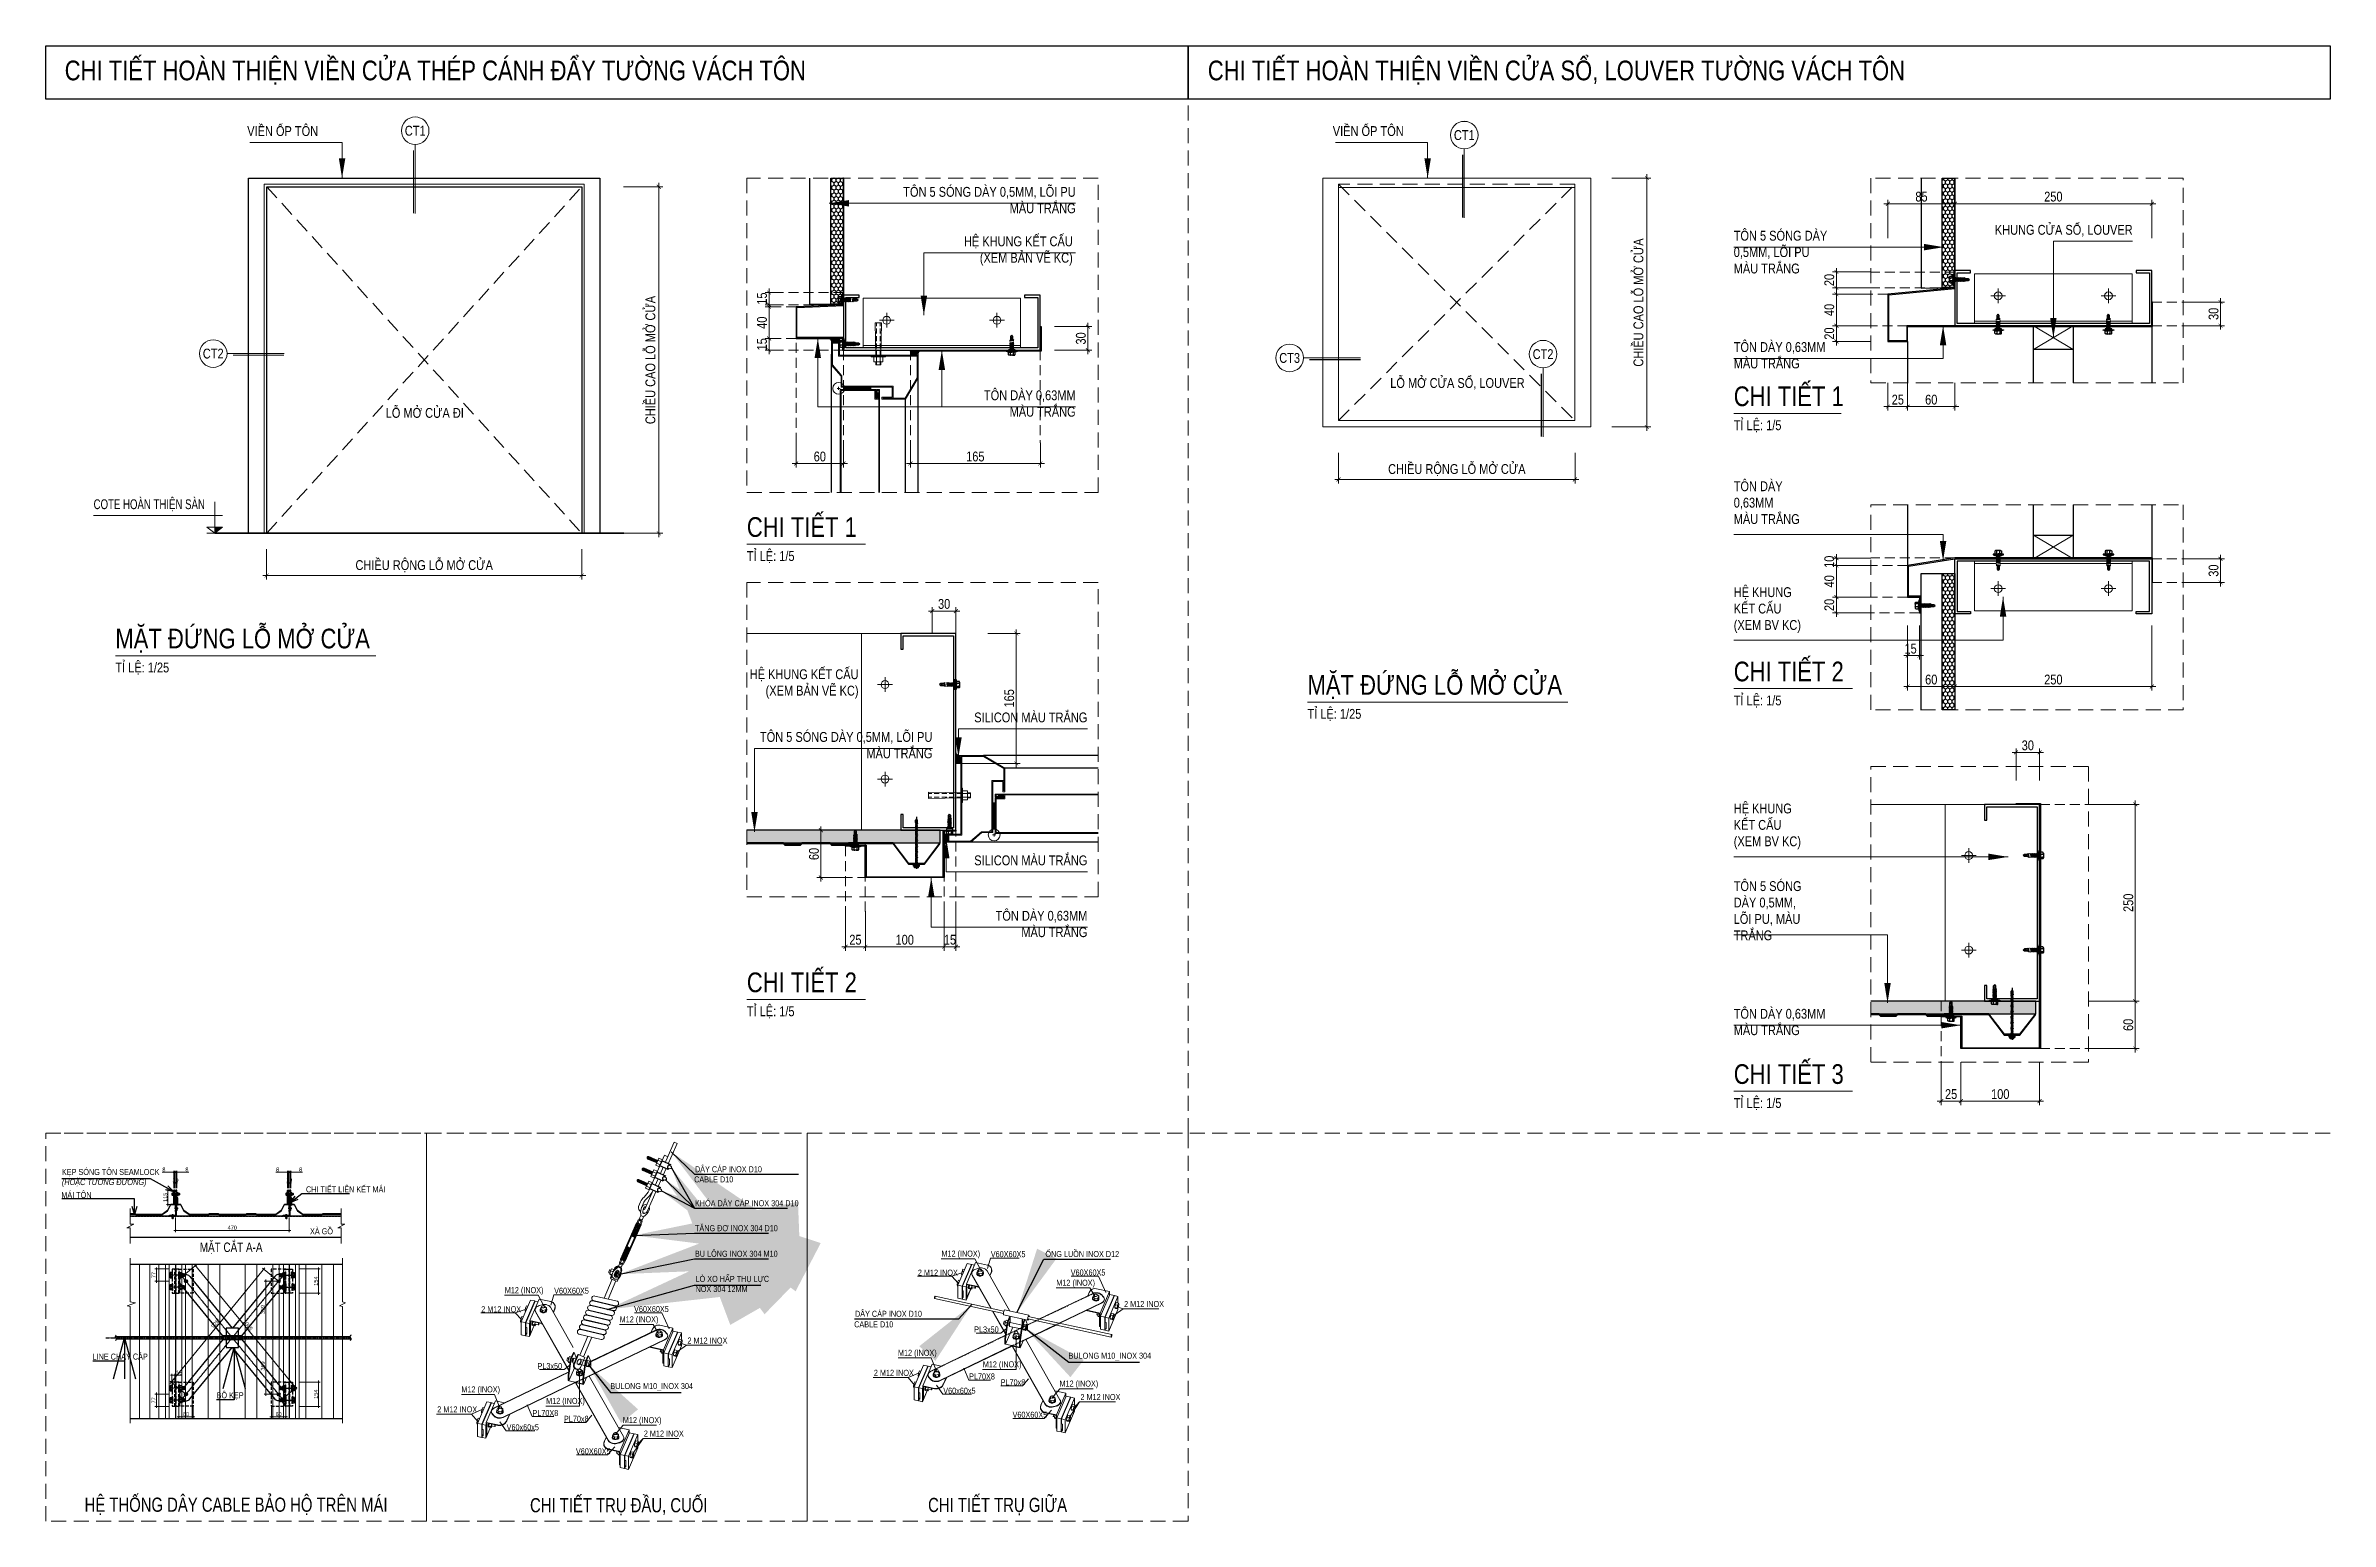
# Model space of a CAD drawing. Header units: millimetres. Extents: x -547695 to 905972, y -1055718 to 167349.
# Drawn here: x -537575 to -523075, y -1053607 to -1044238 of the extents above; entities that cross this region are included whole.
import ezdxf
from ezdxf.enums import TextEntityAlignment as Align
from ezdxf.xclip import XClip

# ---------------------------------------------------------------- set-up
doc = ezdxf.new("R2010")
doc.units = ezdxf.units.MM
doc.header["$XCLIPFRAME"] = 0
for name, pattern in [('02SEC7$0$ACAD_ISO04W100', [30, 24, -3, 0, -3]), ('HIDDEN', [9.525, 6.35, -3.175]), ('View- chi tiet Neo Cap Bao Ho$0$CENTER', [2, 1.25, -0.25, 0.25, -0.25]), ('View- chi tiet Neo Cap Bao Ho$0$HIDDEN', [9.525, 6.35, -3.175]), ('View- chi tiet Neo Cap Bao Ho$0$XKITLINE00', [0]), ('View- chi tiet Neo Cap Bao Ho$0$XKITLINE01', [4, 1, -1, 1, -1])]:
    doc.linetypes.add(name, pattern=pattern)
doc.layers.get('DEFPOINTS').update_dxf_attribs({"color": 1, "lineweight": 25})
for name, color, linetype in [('6b-Sheeting_02', 150, 'Continuous'), ('7a-Flashing_01', 1, 'Continuous'), ('A-TOLE', 152, 'Continuous'), ('View- chi tiet Neo Cap Bao Ho$0$A-_ANNOTATION', 7, 'Continuous'), ('View- chi tiet Neo Cap Bao Ho$0$A-_GRID_LINE', 8, 'View- chi tiet Neo Cap Bao Ho$0$CENTER'), ('View- chi tiet Neo Cap Bao Ho$0$Atad-Purlin', 5, 'Continuous'), ('View- chi tiet Neo Cap Bao Ho$0$BOLT', 7, 'Continuous'), ('View- chi tiet Neo Cap Bao Ho$0$S-BOLT', 7, 'Continuous'), ('View- chi tiet Neo Cap Bao Ho$0$S-Gridline', 9, 'View- chi tiet Neo Cap Bao Ho$0$CENTER'), ('View- chi tiet Neo Cap Bao Ho$0$SC', 32, 'Continuous'), ('View- chi tiet Neo Cap Bao Ho$0$SHEETING', 150, 'Continuous'), ('View- chi tiet Neo Cap Bao Ho$0$TAREA', 7, 'Continuous'), ('XR_MC C C$0$A-CONC', 2, 'Continuous'), ('XR_MC C C$0$A-PATT', 251, 'Continuous')]:
    doc.layers.add(name, color=color, linetype=linetype)
for name, color, linetype, lineweight in [('A-CONC', 2, 'Continuous', 35), ('A-DIMS', 8, 'Continuous', 9), ('A-DOOR', 142, 'Continuous', 9), ('A-FINE', 255, 'Continuous', 25), ('A-FLOR', 5, 'Continuous', 20), ('A-HIDD', 45, 'HIDDEN', 9), ('A-LITE', 9, 'Continuous', 9), ('A-PATT', 252, 'Continuous', 9), ('A-SYMBOLS', 10, 'Continuous', 13), ('A-TEXT', 255, 'Continuous', 25), ('A-WALL', 12, 'Continuous', 13), ('View- chi tiet Neo Cap Bao Ho$0$Grid', 1, 'Continuous', 0), ('View- chi tiet Neo Cap Bao Ho$0$NET HATCH', 250, 'Continuous', 9), ('View- chi tiet Neo Cap Bao Ho$0$NTT-8-THAY', 7, 'Continuous', 18), ('View- chi tiet Neo Cap Bao Ho$0$S281M_STEEL-COL', 4, 'Continuous', 0)]:
    doc.layers.add(name, color=color, linetype=linetype, lineweight=lineweight)
doc.styles.add('View- chi tiet Neo Cap Bao Ho$0$ATAD-10', font='vn_vni.shx', dxfattribs={"width": 0.8, "height": 22})
doc.styles.add('View- chi tiet Neo Cap Bao Ho$0$Style-Arial', font='arial.ttf')
doc.styles.add('VTK _ Arial_2.5 mm', font='arial.ttf', dxfattribs={"width": 0.8})
doc.styles.add('VTK_Arial', font='arial.ttf', dxfattribs={"width": 0.8})
doc.dimstyles.new('A-2.5-DIM10', dxfattribs={"dimscale": 10, "dimtxt": 2.5, "dimasz": 1, "dimexe": 1, "dimexo": 0, "dimgap": 0.5, "dimtad": 1, "dimdec": 0, "dimzin": 12, "dimdsep": 46, "dimtxsty": 'VTK_Arial', "dimblk": 'ARCHTICK', "dimcen": 0, "dimdle": 1, "dimclrd": 256, "dimclre": 256, "dimclrt": 7, "dimadec": 1, "dimazin": 3, "dimtfac": 1, "dimtdec": 0, "dimtmove": 0, "dimatfit": 2, "dimfxl": 20, "dimtolj": 1, "dimtzin": 0, "dimlwd": -1, "dimlwe": -1, "dimarcsym": 0})
doc.dimstyles.new('A-2.5-DIM25', dxfattribs={"dimscale": 25, "dimtxt": 2.5, "dimasz": 1, "dimexe": 1, "dimexo": 0, "dimgap": 0.5, "dimtad": 1, "dimdec": 0, "dimzin": 12, "dimdsep": 46, "dimtxsty": 'VTK_Arial', "dimblk": 'ARCHTICK', "dimcen": 0, "dimdle": 1, "dimclrd": 256, "dimclre": 256, "dimclrt": 7, "dimadec": 1, "dimazin": 3, "dimtfac": 1, "dimtdec": 0, "dimtmove": 0, "dimatfit": 2, "dimfxl": 20, "dimtolj": 1, "dimtzin": 0, "dimlwd": -1, "dimlwe": -1, "dimarcsym": 0})
doc.dimstyles.new('View- chi tiet Neo Cap Bao Ho$0$ATAD-12.5', dxfattribs={"dimscale": 1.041667, "dimtxt": 12, "dimasz": 15, "dimexe": 11, "dimexo": 0, "dimgap": 6, "dimtad": 1, "dimdec": 0, "dimzin": 0, "dimdsep": 46, "dimtxsty": 'View- chi tiet Neo Cap Bao Ho$0$ATAD-10', "dimcen": 0.1, "dimdle": 110, "dimclrd": 251, "dimclre": 251, "dimclrt": 255, "dimadec": 0, "dimazin": 0, "dimtfac": 1, "dimtdec": 0, "dimtix": 1, "dimtmove": 2, "dimatfit": 3, "dimldrblk": 'View- chi tiet Neo Cap Bao Ho$0$_Open30', "dimfxl": 65, "dimfxlon": 1, "dimtolj": 1, "dimtzin": 0, "dimarcsym": 1})
doc.dimstyles.new('View- chi tiet Neo Cap Bao Ho$0$DIM 1-350', dxfattribs={"dimscale": 4.2, "dimtxt": 250, "dimasz": 100, "dimexe": 100, "dimexo": 1, "dimgap": 80, "dimtad": 1, "dimdec": 0, "dimzin": 0, "dimdsep": 46, "dimtxsty": 'VTK_Arial', "dimblk": 'ARCHTICK', "dimblk2": 'View- chi tiet Neo Cap Bao Ho$0$_ArchTick', "dimcen": 150, "dimdle": 100, "dimclrd": 256, "dimclre": 256, "dimclrt": 7, "dimadec": 0, "dimazin": 0, "dimtfac": 1, "dimtdec": 0, "dimtix": 1, "dimtmove": 2, "dimatfit": 3, "dimfxl": 1, "dimtvp": 0.833333, "dimtolj": 1, "dimtzin": 0, "dimarcsym": 0})
pattern_1 = [(80, (-1353079.7, -573668), (-2501.4117, 441.0664), [])]

msp = doc.modelspace()

# ---------------------------------------------------------------- texts
at = {"layer": 'A-TEXT', "color": 0, "style": 'VTK_Arial', "width": 0.8}
for s, p in [('CHI TIẾT HOÀN THIỆN VIỀN CỬA THÉP CÁNH ĐẨY TƯỜNG VÁCH TÔN', (-537454.7, -1044395.6)), ('CHI TIẾT HOÀN THIỆN VIỀN CỬA SỔ, LOUVER TƯỜNG VÁCH TÔN', (-530199.5, -1044395.6))]:
    msp.add_text(s, height=125, dxfattribs=at).set_placement(p, align=Align.MIDDLE_LEFT)
at = {"layer": 'A-TEXT', "style": 'VTK_Arial', "width": 0.7}
msp.add_text('COTE HOÀN THIỆN SÀN', height=62.5, dxfattribs=at).set_placement((-537271.1, -1047180.8))
at = {"layer": 'A-TEXT', "color": 0, "char_height": 62.5, "style": 'VTK_Arial'}
for s, insert, width, attachment_point in [('VIỀN ỐP TÔN', (-536296.3, -1044749.2), 1765.323, 1), ('VIỀN ỐP TÔN', (-529406.3, -1044749.2), 1765.323, 1), ('TÔN 5 SÓNG DÀY 0,5MM, LÕI PU\\PMÀU TRẮNG', (-531038.2, -1045135.1), 2028.717, 3), ('HỆ KHUNG KẾT CẤU\\P(XEM BẢN VẼ KC)', (-531056.6, -1045449.3), 2028.717, 3), ('TÔN 5 SÓNG DÀY 0,5MM, LÕI PU\\PMÀU TRẮNG', (-526861.7, -1045413.4), 802.79, 1), ('KHUNG CỬA SỔ, LOUVER', (-524329.7, -1045376.2), 1765.323, 3), ('TÔN DÀY 0,63MM\\PMÀU TRẮNG', (-526861.6, -1046120.3), 1765.323, 1), ('TÔN DÀY 0,63MM\\PMÀU TRẮNG', (-531038.3, -1046426.7), 1765.323, 3), ('LỖ MỞ CỬA SỔ, LOUVER', (-528188.6, -1046348.6), 1239.205, 3), ('LỖ MỞ CỬA ĐI', (-534921.2, -1046538.4), 1239.205, 3), ('TÔN DÀY 0,63MM\\PMÀU TRẮNG', (-526861.6, -1047004.2), 430.881, 1), ('HỆ KHUNG KẾT CẤU\\P(XEM BV KC)', (-526861.6, -1047676.6), 439.679, 1), ('HỆ KHUNG KẾT CẤU\\P(XEM BẢN VẼ KC)', (-532416.2, -1048197.7), 2028.717, 3), ('SILICON MÀU TRẮNG', (-530964.1, -1048471.9), 1839.524, 3), ('TÔN 5 SÓNG DÀY 0,5MM, LÕI PU\\PMÀU TRẮNG', (-531947.6, -1048595.9), 2028.717, 3), ('HỆ KHUNG KẾT CẤU\\P(XEM BV KC)', (-526861.6, -1049050), 463.142, 1), ('SILICON MÀU TRẮNG', (-530964.1, -1049379.4), 1839.524, 3), ('TÔN 5 SÓNG DÀY 0,5MM,\\PLÕI PU, MÀU TRẮNG', (-526861.7, -1049543), 475.045, 1), ('TÔN DÀY 0,63MM\\PMÀU TRẮNG', (-530964.1, -1049731.2), 1765.323, 3), ('TÔN DÀY 0,63MM\\PMÀU TRẮNG', (-526861.7, -1050353.5), 1765.323, 1)]:
    msp.add_mtext(s, dxfattribs=dict(at, insert=insert, width=width, attachment_point=attachment_point))
at = {"layer": 'View- chi tiet Neo Cap Bao Ho$0$NTT-8-THAY', "style": 'View- chi tiet Neo Cap Bao Ho$0$Style-Arial', "width": 0.75}
for s, height, p in [('DÂY CÁP INOX D10', 38.4, (-533454.4, -1051390.8)), ('MÁI TÔN', 38.4, (-537476.1, -1051554.3)), ('CHI TIẾT LIÊN KẾT MÁI', 38.4, (-535923.2, -1051518.8)), ('CABLE D10', 38.4, (-533459.7, -1051455.2)), ('KHÓA DÂY CÁP INOX 304 D10', 38.4, (-533454.4, -1051606.7)), ('MẶT CẮT A-A', 60, (-536597.2, -1051897)), ('XÀ GỒ', 38.4, (-535897.7, -1051784.7)), ('TĂNG ĐƠ INOX 304 D10', 38.4, (-533454.4, -1051765.1)), ('BU LÔNG INOX 304 M10', 38.4, (-533454.4, -1051927.6)), ('ỐNG LUỒN INOX D12', 38.4, (-531230.4, -1051929.1)), ('DÂY CÁP INOX D10', 38.4, (-532438.8, -1052308.7)), ('CABLE D10', 38.4, (-532444.1, -1052375.6)), ('LINE CHẠY CÁP', 38.4, (-537277.9, -1052580.3)), ('BULONG M10_INOX 304', 38.4, (-531083.7, -1052574.9)), ('BỘ KẸP ', 38.4, (-536490.5, -1052825.8)), ('BULONG M10_INOX 304', 38.4, (-533991.5, -1052767.4))]:
    msp.add_text(s, height=height, dxfattribs=at).set_placement(p)
for s, p in [('HỆ THỐNG DÂY CABLE BẢO HỘ TRÊN MÁI', (-536366.9, -1053546.4)), ('CHI TIẾT TRỤ ĐẦU, CUỐI', (-533938.2, -1053549.8)), ('CHI TIẾT TRỤ GIỮA', (-531533.6, -1053548.1))]:
    msp.add_text(s, height=90, dxfattribs=at).set_placement(p, align=Align.CENTER)
at = {"layer": 'View- chi tiet Neo Cap Bao Ho$0$NTT-8-THAY', "ltscale": 5, "char_height": 38.4, "attachment_point": 1, "style": 'View- chi tiet Neo Cap Bao Ho$0$Style-Arial'}
for s, insert, width in [('{\\W0.75;KẸP SÓNG TÔN SEAMLOCK\\P\\fArial|b0|i1|c0|p39;\\C2;(HOẶC TƯƠNG ĐƯƠNG)}', (-537472.2, -1051369.9), 543.737), ('{\\W0.75;LÒ XO HẤP THỤ LỰC \\PNOX 304 12MM}', (-533450.5, -1052048.6), 587.31)]:
    msp.add_mtext(s, dxfattribs=dict(at, insert=insert, width=width))

# ---------------------------------------------------------------- blocks, each defined once
blk = doc.blocks.new('View- chi tiet Neo Cap Bao Ho$0$FHJM')
at = {"layer": 'View- chi tiet Neo Cap Bao Ho$0$S-BOLT'}
for p, q in [((12.5, 2.5), (-12.5, 2.5)), ((-12.5, 2.5), (-12.5, 0)), ((12.5, 0), (-12.5, 0)), ((7.9, 10.5), (-7.9, 10.5)), ((-5.3, 9.7), (-5.3, 2.5)), ((5.2, 9.7), (5.2, 2.5)), ((12.5, 2.5), (12.5, 0))]:
    blk.add_line(p, q, dxfattribs=at)
blk.add_lwpolyline([(-10.5, 2.5), (-10.5, 9.7, -0.285714), (-5.3, 9.7, -0.144409), (5.2, 9.7, -0.285714), (10.5, 9.7), (10.5, 2.5)], format="xyb", close=True, dxfattribs=at)
blk = doc.blocks.new('View- chi tiet Neo Cap Bao Ho$0$ZCVF')
at = {"layer": 'View- chi tiet Neo Cap Bao Ho$0$S-BOLT'}
for p, q in [((13.5, 0), (-13.5, 0)), ((13.5, -2.5), (13.5, 0)), ((-13.5, -2.5), (-13.5, 0)), ((13.5, -2.5), (-13.5, -2.5)), ((-9.5, -12.5), (-9.5, -2.5)), ((7.1, -13.3), (-7.1, -13.3)), ((-5.2, -23.3), (-6, -22.5)), ((6, -22.5), (-6, -22.5)), ((-5.2, -14.6), (6, -13.8)), ((-5.2, -16.4), (6, -15.5)), ((-5.2, -18.1), (6, -17.3)), ((-5.2, -19.9), (6, -19)), ((-5.2, -21.6), (6, -20.8)), ((5.3, -23.3), (-5.2, -23.3)), ((-4.7, -3.3), (-4.7, -12.5)), ((4.8, -3.3), (4.8, -12.5)), ((6, -22.5), (5.3, -23.3)), ((9.5, -12.5), (9.5, -2.5))]:
    blk.add_line(p, q, dxfattribs=at)
for points in [[(9.5, -3.3, 0.315789), (4.8, -3.3, 0.157895), (-4.7, -3.3, 0.315789), (-9.5, -3.3)], [(9.5, -12.5, -0.315789), (4.8, -12.5, -0.157895), (-4.7, -12.5, -0.315789), (-9.5, -12.5)]]:
    blk.add_lwpolyline(points, format="xyb", dxfattribs=at)
for points in [[(-6, -13.8), (0.4, -13.3)], [(-6, -13.8), (-5.6, -13.3)], [(-6, -15.5), (-5.2, -14.6), (-6, -13.8)], [(-6, -15.5), (5.3, -14.6)], [(-6, -17.3), (-5.2, -16.4), (-6, -15.5)], [(-6, -17.3), (5.3, -16.4)], [(-6, -19), (-5.2, -18.1), (-6, -17.3)], [(-6, -19), (5.3, -18.1)], [(-6, -20.8), (-5.2, -19.9), (-6, -19)], [(-6, -20.8), (5.3, -19.9)], [(-6, -22.5), (-5.2, -21.6), (-6, -20.8)], [(-6, -22.5), (5.3, -21.6)], [(6, -15.5), (5.3, -14.6), (6, -13.8)], [(6, -17.3), (5.3, -16.4), (6, -15.5)], [(6, -19), (5.3, -18.1), (6, -17.3)], [(6, -20.8), (5.3, -19.9), (6, -19)], [(6, -22.5), (5.3, -21.6), (6, -20.8)], [(6, -13.8), (5.6, -13.3)]]:
    blk.add_lwpolyline(points, dxfattribs=at)
at = {"layer": 'View- chi tiet Neo Cap Bao Ho$0$S-Gridline'}
blk.add_line((0, -27.7), (0, 40.3), dxfattribs=at)
blk = doc.blocks.new('View- chi tiet Neo Cap Bao Ho$0$tunaz1')
at = {"layer": 'View- chi tiet Neo Cap Bao Ho$0$A-_ANNOTATION', "color": 2, "linetype": 'View- chi tiet Neo Cap Bao Ho$0$HIDDEN', "ltscale": 2}
for p, q in [((-216.2, 183.7), (-216.2, 283.7)), ((216.2, 183.7), (216.2, 283.7)), ((-216.2, -283.7), (-216.2, -183.7)), ((216.2, -283.7), (216.2, -183.7))]:
    blk.add_line(p, q, dxfattribs=at)
at = {"layer": 'View- chi tiet Neo Cap Bao Ho$0$A-_ANNOTATION', "color": 1}
for p, q in [((-185, 238.8), (-197.4, 228.7)), ((-196.3, 239.9), (-186.2, 227.5)), ((185, 238.8), (197.4, 228.7)), ((196.3, 239.9), (186.2, 227.5)), ((-185, -238.8), (-197.4, -228.7)), ((-196.3, -239.9), (-186.2, -227.5)), ((185, -238.8), (197.4, -228.7)), ((196.3, -239.9), (186.2, -227.5))]:
    blk.add_line(p, q, dxfattribs=at)
at = {"layer": 'View- chi tiet Neo Cap Bao Ho$0$A-_ANNOTATION', "linetype": 'View- chi tiet Neo Cap Bao Ho$0$HIDDEN', "ltscale": 2}
for points in [[(-249.1, 183.7), (-237.1, 183.7), (-237.1, 283.7), (-249.1, 283.7)], [(-233.2, 183.7), (-221.2, 183.7), (-221.2, 283.7), (-233.2, 283.7)], [(233.2, 183.7), (221.2, 183.7), (221.2, 283.7), (233.2, 283.7)], [(249.1, 183.7), (237.1, 183.7), (237.1, 283.7), (249.1, 283.7)], [(-249.1, -283.7), (-237.1, -283.7), (-237.1, -183.7), (-249.1, -183.7)], [(-233.2, -283.7), (-221.2, -283.7), (-221.2, -183.7), (-233.2, -183.7)], [(233.2, -283.7), (221.2, -283.7), (221.2, -183.7), (233.2, -183.7)], [(249.1, -283.7), (237.1, -283.7), (237.1, -183.7), (249.1, -183.7)]]:
    blk.add_lwpolyline(points, close=True, dxfattribs=at)
at = {"layer": 'View- chi tiet Neo Cap Bao Ho$0$A-_ANNOTATION', "color": 2, "linetype": 'View- chi tiet Neo Cap Bao Ho$0$HIDDEN', "ltscale": 2}
for points in [[(-221.2, 183.7), (-221.2, 283.7), (-161.2, 283.7), (-161.2, 183.7)], [(221.2, 183.7), (221.2, 283.7), (161.2, 283.7), (161.2, 183.7)], [(-221.2, -283.7), (-221.2, -183.7), (-161.2, -183.7), (-161.2, -283.7)], [(221.2, -283.7), (221.2, -183.7), (161.2, -183.7), (161.2, -283.7)]]:
    blk.add_lwpolyline(points, close=True, dxfattribs=at)
at = {"layer": 'View- chi tiet Neo Cap Bao Ho$0$A-_ANNOTATION'}
for points in [[(-38.8, 8), (-213.7, 221.8, -0.414214), (-210.9, 249.9), (-203.2, 256.3, -0.414214), (-175.1, 253.4), (-0.4, 40)], [(38.8, 8), (213.7, 221.8, 0.414214), (210.9, 249.9), (203.2, 256.3, 0.414214), (175.1, 253.4), (0.4, 40)], [(-38.8, -8), (-213.7, -221.8, 0.414214), (-210.9, -249.9), (-203.2, -256.3, 0.414214), (-175.1, -253.4), (-0.4, -40)], [(38.8, -8), (213.7, -221.8, -0.414214), (210.9, -249.9), (203.2, -256.3, -0.414214), (175.1, -253.4), (0.4, -40)]]:
    blk.add_lwpolyline(points, format="xyb", dxfattribs=at)
blk.add_lwpolyline([(-40, -8), (40, -8), (40, 8), (-40, 8)], close=True, dxfattribs=at)
for points in [[(25, 8), (25, 40), (-25, 40), (-25, 8)], [(-25, -8), (-25, -40), (25, -40), (25, -8)]]:
    blk.add_lwpolyline(points, dxfattribs=at)
at = {"layer": 'View- chi tiet Neo Cap Bao Ho$0$A-_ANNOTATION', "color": 1}
for centre in [(-191.2, 233.7), (191.2, 233.7), (-191.2, -233.7), (191.2, -233.7)]:
    blk.add_circle(centre, 6, dxfattribs=at)
at = {"layer": 'View- chi tiet Neo Cap Bao Ho$0$A-_GRID_LINE'}
for p, q in [((-207.1, -253.1), (207.1, 253.1)), ((207.1, -253.1), (-207.1, 253.1))]:
    blk.add_line(p, q, dxfattribs=at)
at = {"layer": 'View- chi tiet Neo Cap Bao Ho$0$S-BOLT'}
for name, p, xscale, yscale, zscale, rotation in [('View- chi tiet Neo Cap Bao Ho$0$ZCVF', (-221.2, 258.7), -1.040000000066356, 1.040000000037252, 1.04, 90), ('View- chi tiet Neo Cap Bao Ho$0$ZCVF', (-221.2, 208.7), 1.040000000037252, 1.040000000037252, 1.040000000037252, 90), ('View- chi tiet Neo Cap Bao Ho$0$FHJM', (-246.5, 258.7), -1.040000000066356, 1.040000000037252, 1.04, 90), ('View- chi tiet Neo Cap Bao Ho$0$FHJM', (-246.5, 208.7), 1.040000000037252, 1.040000000037252, 1.040000000037252, 90), ('View- chi tiet Neo Cap Bao Ho$0$ZCVF', (221.2, 258.7), 1.040000000066356, 1.040000000066356, 1.040000000066356, 270), ('View- chi tiet Neo Cap Bao Ho$0$ZCVF', (221.2, 208.7), -1.040000000037252, 1.040000000037252, 1.04, 270), ('View- chi tiet Neo Cap Bao Ho$0$FHJM', (246.5, 258.7), 1.040000000066356, 1.040000000066356, 1.040000000066356, 270), ('View- chi tiet Neo Cap Bao Ho$0$FHJM', (246.5, 208.7), -1.040000000037252, 1.040000000037252, 1.04, 270), ('View- chi tiet Neo Cap Bao Ho$0$ZCVF', (-221.2, -208.7), -1.040000000066356, 1.040000000037252, 1.04, 90), ('View- chi tiet Neo Cap Bao Ho$0$ZCVF', (-221.2, -258.7), 1.040000000037252, 1.040000000037252, 1.040000000037252, 90), ('View- chi tiet Neo Cap Bao Ho$0$FHJM', (-246.5, -208.7), -1.040000000066356, 1.040000000037252, 1.04, 90), ('View- chi tiet Neo Cap Bao Ho$0$FHJM', (-246.5, -258.7), 1.040000000037252, 1.040000000037252, 1.040000000037252, 90), ('View- chi tiet Neo Cap Bao Ho$0$ZCVF', (221.2, -208.7), 1.040000000066356, 1.040000000066356, 1.040000000066356, 270), ('View- chi tiet Neo Cap Bao Ho$0$ZCVF', (221.2, -258.7), -1.040000000037252, 1.040000000037252, 1.04, 270), ('View- chi tiet Neo Cap Bao Ho$0$FHJM', (246.5, -208.7), 1.040000000066356, 1.040000000066356, 1.040000000066356, 270), ('View- chi tiet Neo Cap Bao Ho$0$FHJM', (246.5, -258.7), -1.040000000037252, 1.040000000037252, 1.04, 270)]:
    blk.add_blockref(name, p, dxfattribs=dict(at, xscale=xscale, yscale=yscale, zscale=zscale, rotation=rotation))
blk = doc.blocks.new('View- chi tiet Neo Cap Bao Ho$0$_Open30')
at = {"color": 0, "linetype": 'ByBlock', "lineweight": -2}
for p, q in [((-1, 0.268), (0, 0)), ((0, 0), (-1, -0.268)), ((0, 0), (-1, 0))]:
    blk.add_line(p, q, dxfattribs=at)
blk = doc.blocks.new('_ARCHTICK')
at = {"color": 0, "linetype": 'ByBlock', "const_width": 0.15}
blk.add_lwpolyline([(-0.5, -0.5), (0.5, 0.5)], dxfattribs=at)
blk = doc.blocks.new('*D1043')
at = {"layer": 'A-DIMS', "ltscale": 0.001, "transparency": 16777216}
for p, q in [((-536709, -1052052), (-536617, -1051977)), ((-536631, -1051976), (-535982, -1052769)), ((-536073, -1052830), (-535981, -1052755))]:
    blk.add_line(p, q, dxfattribs=at)
at = {"layer": 'DEFPOINTS', "color": 0, "transparency": 16777216}
for p in [(-536709, -1052052), (-536073, -1052830), (-535989, -1052761)]:
    blk.add_point(p, dxfattribs=at)
at = {"layer": 'A-DIMS', "transparency": 16777216, "xscale": 10, "yscale": 10, "zscale": 10}
for p, rotation in [((-536625, -1051984), 129.2883216640507), ((-535989, -1052761), 309.2883216640507)]:
    blk.add_blockref('_ARCHTICK', p, dxfattribs=dict(at, rotation=rotation))
at = {"layer": 'A-DIMS', "color": 7, "transparency": 16777216, "insert": (-536293, -1052361), "char_height": 25, "attachment_point": 5, "rotation": 309.2883, "style": 'VTK_Arial'}
blk.add_mtext('\\A1;1005', dxfattribs=at)
blk = doc.blocks.new('*D1044')
at = {"layer": 'A-DIMS', "ltscale": 0.001, "transparency": 16777216}
for p, q in [((-535966, -1052005), (-535833, -1052005)), ((-535843, -1051995), (-535843, -1052169)), ((-535966, -1052159), (-535833, -1052159))]:
    blk.add_line(p, q, dxfattribs=at)
at = {"layer": 'DEFPOINTS', "color": 0, "transparency": 16777216}
for p in [(-535966, -1052005), (-535966, -1052159), (-535843, -1052159)]:
    blk.add_point(p, dxfattribs=at)
at = {"layer": 'A-DIMS', "transparency": 16777216, "xscale": 10, "yscale": 10, "zscale": 10}
for p, rotation in [((-535843, -1052005), 90), ((-535843, -1052159), 270)]:
    blk.add_blockref('_ARCHTICK', p, dxfattribs=dict(at, rotation=rotation))
at = {"layer": 'A-DIMS', "color": 7, "transparency": 16777216, "insert": (-535860, -1052082), "char_height": 25, "attachment_point": 5, "rotation": 90, "style": 'VTK_Arial'}
blk.add_mtext('\\A1;154', dxfattribs=at)
blk = doc.blocks.new('*D1045')
at = {"layer": 'A-DIMS', "ltscale": 0.001, "transparency": 16777216}
for p, q in [((-535966, -1052723), (-535833, -1052723)), ((-535843, -1052713), (-535843, -1052887)), ((-535966, -1052877), (-535833, -1052877))]:
    blk.add_line(p, q, dxfattribs=at)
at = {"layer": 'DEFPOINTS', "color": 0, "transparency": 16777216}
for p in [(-535966, -1052723), (-535966, -1052877), (-535843, -1052877)]:
    blk.add_point(p, dxfattribs=at)
at = {"layer": 'A-DIMS', "transparency": 16777216, "xscale": 10, "yscale": 10, "zscale": 10}
for p, rotation in [((-535843, -1052723), 90), ((-535843, -1052877), 270)]:
    blk.add_blockref('_ARCHTICK', p, dxfattribs=dict(at, rotation=rotation))
at = {"layer": 'A-DIMS', "color": 7, "transparency": 16777216, "insert": (-535860, -1052800), "char_height": 25, "attachment_point": 5, "rotation": 90, "style": 'VTK_Arial'}
blk.add_mtext('\\A1;154', dxfattribs=at)
blk = doc.blocks.new('*D1046')
at = {"layer": 'A-DIMS', "ltscale": 0.001, "transparency": 16777216}
for p, q in [((-536097, -1052082), (-536189, -1052082)), ((-536179, -1052072), (-536179, -1052451)), ((-536097, -1052441), (-536189, -1052441))]:
    blk.add_line(p, q, dxfattribs=at)
at = {"layer": 'DEFPOINTS', "color": 0, "transparency": 16777216}
for p in [(-536097, -1052082), (-536179, -1052441), (-536097, -1052441)]:
    blk.add_point(p, dxfattribs=at)
at = {"layer": 'A-DIMS', "transparency": 16777216, "xscale": 10, "yscale": 10, "zscale": 10}
for p, rotation in [((-536179, -1052082), 90), ((-536179, -1052441), 270)]:
    blk.add_blockref('_ARCHTICK', p, dxfattribs=dict(at, rotation=rotation))
at = {"layer": 'A-DIMS', "color": 7, "transparency": 16777216, "insert": (-536197, -1052262), "char_height": 25, "attachment_point": 5, "rotation": 90, "style": 'VTK_Arial'}
blk.add_mtext('\\A1;359', dxfattribs=at)
blk = doc.blocks.new('*D1047')
at = {"layer": 'A-DIMS', "ltscale": 0.001, "transparency": 16777216}
for p, q in [((-536097, -1052441), (-536189, -1052441)), ((-536179, -1052431), (-536179, -1052810)), ((-536097, -1052800), (-536189, -1052800))]:
    blk.add_line(p, q, dxfattribs=at)
at = {"layer": 'DEFPOINTS', "color": 0, "transparency": 16777216}
for p in [(-536097, -1052441), (-536179, -1052800), (-536097, -1052800)]:
    blk.add_point(p, dxfattribs=at)
at = {"layer": 'A-DIMS', "transparency": 16777216, "xscale": 10, "yscale": 10, "zscale": 10}
for p, rotation in [((-536179, -1052441), 90), ((-536179, -1052800), 270)]:
    blk.add_blockref('_ARCHTICK', p, dxfattribs=dict(at, rotation=rotation))
at = {"layer": 'A-DIMS', "color": 7, "transparency": 16777216, "insert": (-536197, -1052621), "char_height": 25, "attachment_point": 5, "rotation": 90, "style": 'VTK_Arial'}
blk.add_mtext('\\A1;359', dxfattribs=at)
blk = doc.blocks.new('*D1048')
at = {"layer": 'A-DIMS', "ltscale": 0.001, "transparency": 16777216}
for p, q in [((-536792, -1052005), (-536883, -1052005)), ((-536792, -1052082), (-536883, -1052082)), ((-536873, -1052092), (-536873, -1051995))]:
    blk.add_line(p, q, dxfattribs=at)
at = {"layer": 'DEFPOINTS', "color": 0, "transparency": 16777216}
for p in [(-536873, -1052005), (-536792, -1052005), (-536792, -1052082)]:
    blk.add_point(p, dxfattribs=at)
at = {"layer": 'A-DIMS', "transparency": 16777216, "xscale": 10, "yscale": 10, "zscale": 10}
for p, rotation in [((-536873, -1052005), 90), ((-536873, -1052082), 270)]:
    blk.add_blockref('_ARCHTICK', p, dxfattribs=dict(at, rotation=rotation))
at = {"layer": 'A-DIMS', "color": 7, "transparency": 16777216, "insert": (-536890, -1052044), "char_height": 25, "attachment_point": 5, "rotation": 90, "style": 'VTK_Arial'}
blk.add_mtext('\\A1;77', dxfattribs=at)
blk = doc.blocks.new('*D1049')
at = {"layer": 'A-DIMS', "ltscale": 0.001, "transparency": 16777216}
for p, q in [((-536792, -1052800), (-536883, -1052800)), ((-536873, -1052790), (-536873, -1052887)), ((-536792, -1052877), (-536883, -1052877))]:
    blk.add_line(p, q, dxfattribs=at)
at = {"layer": 'DEFPOINTS', "color": 0, "transparency": 16777216}
for p in [(-536792, -1052800), (-536873, -1052877), (-536792, -1052877)]:
    blk.add_point(p, dxfattribs=at)
at = {"layer": 'A-DIMS', "transparency": 16777216, "xscale": 10, "yscale": 10, "zscale": 10}
for p, rotation in [((-536873, -1052800), 90), ((-536873, -1052877), 270)]:
    blk.add_blockref('_ARCHTICK', p, dxfattribs=dict(at, rotation=rotation))
at = {"layer": 'A-DIMS', "color": 7, "transparency": 16777216, "insert": (-536890, -1052839), "char_height": 25, "attachment_point": 5, "rotation": 90, "style": 'VTK_Arial'}
blk.add_mtext('\\A1;77', dxfattribs=at)
blk = doc.blocks.new('*D1050')
at = {"layer": 'A-DIMS', "ltscale": 0.001, "transparency": 16777216}
for p, q in [((-536741, -1052944), (-536629, -1052944)), ((-536731, -1052877), (-536731, -1052954)), ((-536639, -1052876), (-536639, -1052954))]:
    blk.add_line(p, q, dxfattribs=at)
at = {"layer": 'DEFPOINTS', "color": 0, "transparency": 16777216}
for p in [(-536731, -1052877), (-536639, -1052876), (-536639, -1052944)]:
    blk.add_point(p, dxfattribs=at)
at = {"layer": 'A-DIMS', "transparency": 16777216, "xscale": 10, "yscale": 10, "zscale": 10, "rotation": 180}
blk.add_blockref('_ARCHTICK', (-536731, -1052944), dxfattribs=at)
at = {"layer": 'A-DIMS', "transparency": 16777216, "xscale": 10, "yscale": 10, "zscale": 10}
blk.add_blockref('_ARCHTICK', (-536639, -1052944), dxfattribs=at)
at = {"layer": 'A-DIMS', "color": 7, "transparency": 16777216, "insert": (-536685, -1052927), "char_height": 25, "attachment_point": 5, "style": 'VTK_Arial'}
blk.add_mtext('\\A1;60', dxfattribs=at)
blk = doc.blocks.new('*D1051')
at = {"layer": 'A-DIMS', "ltscale": 0.001, "transparency": 16777216}
for p, q in [((-536784, -1052680), (-536755, -1052680)), ((-536774, -1052723), (-536774, -1052670)), ((-536755, -1052723), (-536755, -1052670)), ((-536755, -1052680), (-536708, -1052680))]:
    blk.add_line(p, q, dxfattribs=at)
at = {"layer": 'DEFPOINTS', "color": 0, "transparency": 16777216}
for p in [(-536755, -1052680), (-536774, -1052723), (-536755, -1052723)]:
    blk.add_point(p, dxfattribs=at)
at = {"layer": 'A-DIMS', "transparency": 16777216, "xscale": 10, "yscale": 10, "zscale": 10, "rotation": 180}
blk.add_blockref('_ARCHTICK', (-536774, -1052680), dxfattribs=at)
at = {"layer": 'A-DIMS', "transparency": 16777216, "xscale": 10, "yscale": 10, "zscale": 10}
blk.add_blockref('_ARCHTICK', (-536755, -1052680), dxfattribs=at)
at = {"layer": 'A-DIMS', "color": 7, "transparency": 16777216, "insert": (-536727, -1052662), "char_height": 25, "attachment_point": 5, "style": 'VTK_Arial'}
blk.add_mtext('\\A1;18', dxfattribs=at)
blk = doc.blocks.new('View- chi tiet Neo Cap Bao Ho$0$120')
at = {"color": 0, "linetype": 'Continuous'}
for p, q in [((788044, -169859), (788048, -169857)), ((788044, -169859), (788077, -169859)), ((788044, -169861), (788044, -169859)), ((788044, -169861), (788077, -169861)), ((788077, -169859), (788072, -169857)), ((788077, -169861), (788077, -169859))]:
    blk.add_line(p, q, dxfattribs=at)
blk.add_lwpolyline([(788068, -169861), (788068, -169866), (788052, -169866), (788052, -169861)], close=True)
for centre, major_axis, start_param, end_param in [((788051, -169862), (0, -5.43), 2.56777, 3.715052), ((788060, -169877), (0, -20.4), 2.842378, 3.434021), ((788069, -169862), (0, 5.43), -0.57346, 0.573823)]:
    blk.add_ellipse(centre, major_axis=major_axis, ratio=1, start_param=start_param, end_param=end_param, dxfattribs=at)
at = {"color": 2}
blk.add_spline([(788044, -169859), (788054, -169854), (788066, -169854), (788077, -169859)], degree=3, dxfattribs=at)
at = {"layer": 'View- chi tiet Neo Cap Bao Ho$0$SC', "color": 0}
for p, q in [((788052, -169873), (788068, -169866)), ((788052, -169879), (788068, -169873)), ((788052, -169885), (788068, -169879)), ((788052, -169892), (788068, -169885)), ((788052, -169898), (788068, -169891)), ((788052, -169898), (788068, -169898)), ((788052, -169898), (788052, -169913)), ((788060, -169918), (788052, -169913)), ((788068, -169898), (788060, -169918)), ((788060, -169918), (788068, -169913)), ((788068, -169913), (788068, -169898))]:
    blk.add_line(p, q, dxfattribs=at)
at = {"layer": 'View- chi tiet Neo Cap Bao Ho$0$SC', "color": 0, "extrusion": (0, 0, -1)}
for centre in [(788043, -169870), (788043, -169876), (788043, -169882), (788043, -169888), (788043, -169895)]:
    blk.add_ellipse(centre, major_axis=(14.3, 0), ratio=0.219816, start_param=-0.883579, end_param=0.883579, dxfattribs=at)
at = {"layer": 'View- chi tiet Neo Cap Bao Ho$0$SC', "color": 0}
for centre in [(788077, -169870), (788077, -169876), (788077, -169882), (788077, -169888), (788077, -169895)]:
    blk.add_ellipse(centre, major_axis=(14.3, 0), ratio=0.219816, start_param=2.258013, end_param=4.025172, dxfattribs=at)
blk = doc.blocks.new('View- chi tiet Neo Cap Bao Ho$0$A$C0F3E0099')
at = {"layer": 'View- chi tiet Neo Cap Bao Ho$0$Atad-Purlin'}
h = blk.add_hatch(dxfattribs=at)
h.set_pattern_fill('ANSI31', color=256, scale=1.066667, style=0)
h.set_pattern_definition([(135, (5065.2278, 3359.70859), (0.0942809042, 0.0942809042), [])])
h.paths.add_polyline_path([(10.5, 54.6, 0.414214), (8.2, 56.9), (0, 56.9), (0, 55), (8.2, 55, -0.414214), (8.6, 54.6), (8.6, 46.4), (10.5, 46.4)])
blk.add_line((1.3, 41.3), (16.5, 41.3), dxfattribs=at)
at = {"layer": 'View- chi tiet Neo Cap Bao Ho$0$Atad-Purlin', "color": 3}
blk.add_lwpolyline([(8.6, 54.6), (8.6, 14.1, 0.414214), (11, 11.8), (35.9, 11.8), (35.9, 13.6), (11, 13.6, -0.414214), (10.5, 14.1), (10.5, 54.6, 0.414214), (8.2, 56.9), (0, 56.9), (0, 55), (8.2, 55, -0.414214), (8.6, 54.6)], format="xyb", dxfattribs=at)
at = {"layer": 'View- chi tiet Neo Cap Bao Ho$0$Atad-Purlin', "color": 5}
blk.add_lwpolyline([(11.3, 79.7, 0.414214), (9.2, 81.9), (8, 81.9, 0.414214), (5.9, 79.7), (5.9, 72.8), (6.6, 72.8), (6.6, 79.5, -0.414214), (8.2, 81.1), (9, 81.1, -0.414214), (10.6, 79.5), (10.6, 46.2, -1), (8.6, 46.2), (8.6, 48.5, 1), (6, 48.5), (6, 45.9, 0.427082), (6, 36.6), (6, 34.1, 1), (8.6, 34.1), (8.6, 36.3, -1), (10.6, 36.3), (10.6, 29.6), (11.3, 29.6), (11.3, 36.3, 1), (7.8, 36.3), (7.8, 34.1, -1), (6.8, 34.1), (6.8, 36.9, -0.459613), (6.8, 45.6), (6.8, 48.5, -1), (7.8, 48.5), (7.8, 46.2, 1), (11.3, 46.2)], format="xyb", close=True, dxfattribs=at)
at = {"layer": 'View- chi tiet Neo Cap Bao Ho$0$Atad-Purlin', "linetype": 'View- chi tiet Neo Cap Bao Ho$0$HIDDEN'}
for points in [[(10.5, 46.4), (8.6, 46.4)], [(10.5, 36.1), (8.6, 36.1)]]:
    blk.add_lwpolyline(points, dxfattribs=at)
at = {"color": 2, "xscale": 0.242093157954514, "yscale": 0.242093157954514, "zscale": 0.242093157954514}
blk.add_blockref('View- chi tiet Neo Cap Bao Ho$0$120', (-190760.5, 41135.9), dxfattribs=at)
blk = doc.blocks.new('View- chi tiet Neo Cap Bao Ho$0$A$C6A017B2D')
for points in [[(-4.2, 5.5, 0.323324), (-4.2, 2.7)], [(-4.2, 2.7, 0.161662), (-4.2, -2.7)], [(-4.2, -2.7, 0.323325), (-4.2, -5.5)]]:
    blk.add_lwpolyline(points, format="xyb")
for points in [[(-4.6, -4.1), (-4.6, 4.1)], [(-4.2, 5.5), (0, 5.5), (0, -5.5), (-4.2, -5.5)], [(-4.2, 2.7), (0, 2.7)], [(-4.2, -2.7), (0, -2.7)]]:
    blk.add_lwpolyline(points)
blk = doc.blocks.new('*D1052')
at = {"layer": 'A-DIMS', "ltscale": 0.001, "transparency": 16777216}
for p, q in [((-536762, -1051391), (-536836, -1051391)), ((-536762, -1051492), (-536762, -1051381)), ((-536762, -1051391), (-536756, -1051391)), ((-536756, -1051492), (-536756, -1051381)), ((-536756, -1051391), (-536746, -1051391))]:
    blk.add_line(p, q, dxfattribs=at)
at = {"layer": 'DEFPOINTS', "color": 0, "transparency": 16777216}
for p in [(-536756, -1051391), (-536762, -1051492), (-536756, -1051492)]:
    blk.add_point(p, dxfattribs=at)
at = {"layer": 'A-DIMS', "transparency": 16777216, "xscale": 10, "yscale": 10, "zscale": 10}
blk.add_blockref('_ARCHTICK', (-536762, -1051391), dxfattribs=at)
at = {"layer": 'A-DIMS', "transparency": 16777216, "xscale": 10, "yscale": 10, "zscale": 10, "rotation": 180}
blk.add_blockref('_ARCHTICK', (-536756, -1051391), dxfattribs=at)
at = {"layer": 'A-DIMS', "color": 7, "transparency": 16777216, "insert": (-536825, -1051373), "char_height": 25, "attachment_point": 5, "style": 'VTK_Arial'}
blk.add_mtext('\\A1;8', dxfattribs=at)
blk = doc.blocks.new('*D1053')
at = {"layer": 'A-DIMS', "ltscale": 0.001, "transparency": 16777216}
for p, q in [((-536756, -1051459), (-536766, -1051459)), ((-536756, -1051492), (-536756, -1051449)), ((-536756, -1051459), (-536748, -1051459)), ((-536748, -1051492), (-536748, -1051449)), ((-536748, -1051459), (-536738, -1051459))]:
    blk.add_line(p, q, dxfattribs=at)
at = {"layer": 'DEFPOINTS', "color": 0, "transparency": 16777216}
for p in [(-536756, -1051492), (-536748, -1051459), (-536748, -1051492)]:
    blk.add_point(p, dxfattribs=at)
at = {"layer": 'A-DIMS', "transparency": 16777216, "xscale": 10, "yscale": 10, "zscale": 10}
blk.add_blockref('_ARCHTICK', (-536756, -1051459), dxfattribs=at)
at = {"layer": 'A-DIMS', "transparency": 16777216, "xscale": 10, "yscale": 10, "zscale": 10, "rotation": 180}
blk.add_blockref('_ARCHTICK', (-536748, -1051459), dxfattribs=at)
at = {"layer": 'A-DIMS', "color": 7, "transparency": 16777216, "insert": (-536752, -1051441), "char_height": 25, "attachment_point": 5, "style": 'VTK_Arial'}
blk.add_mtext('\\A1;10', dxfattribs=at)
blk = doc.blocks.new('*D1054')
at = {"layer": 'A-DIMS', "ltscale": 0.001, "transparency": 16777216}
for p, q in [((-536748, -1051391), (-536758, -1051391)), ((-536748, -1051492), (-536748, -1051381)), ((-536748, -1051391), (-536742, -1051391)), ((-536742, -1051492), (-536742, -1051381)), ((-536742, -1051391), (-536667, -1051391))]:
    blk.add_line(p, q, dxfattribs=at)
at = {"layer": 'DEFPOINTS', "color": 0, "transparency": 16777216}
for p in [(-536742, -1051391), (-536748, -1051492), (-536742, -1051492)]:
    blk.add_point(p, dxfattribs=at)
at = {"layer": 'A-DIMS', "transparency": 16777216, "xscale": 10, "yscale": 10, "zscale": 10}
blk.add_blockref('_ARCHTICK', (-536748, -1051391), dxfattribs=at)
at = {"layer": 'A-DIMS', "transparency": 16777216, "xscale": 10, "yscale": 10, "zscale": 10, "rotation": 180}
blk.add_blockref('_ARCHTICK', (-536742, -1051391), dxfattribs=at)
at = {"layer": 'A-DIMS', "color": 7, "transparency": 16777216, "insert": (-536679, -1051373), "char_height": 25, "attachment_point": 5, "style": 'VTK_Arial'}
blk.add_mtext('\\A1;8', dxfattribs=at)
blk = doc.blocks.new('*D1055')
at = {"layer": 'A-DIMS', "ltscale": 0.001, "transparency": 16777216}
for p, q in [((-536756, -1051504), (-536809, -1051504)), ((-536799, -1051494), (-536799, -1051606)), ((-536756, -1051596), (-536809, -1051596))]:
    blk.add_line(p, q, dxfattribs=at)
at = {"layer": 'DEFPOINTS', "color": 0, "transparency": 16777216}
for p in [(-536756, -1051504), (-536799, -1051596), (-536756, -1051596)]:
    blk.add_point(p, dxfattribs=at)
at = {"layer": 'A-DIMS', "transparency": 16777216, "xscale": 10, "yscale": 10, "zscale": 10}
for p, rotation in [((-536799, -1051504), 90), ((-536799, -1051596), 270)]:
    blk.add_blockref('_ARCHTICK', p, dxfattribs=dict(at, rotation=rotation))
at = {"layer": 'A-DIMS', "color": 7, "transparency": 16777216, "insert": (-536816, -1051550), "char_height": 25, "attachment_point": 5, "rotation": 90, "style": 'VTK_Arial'}
blk.add_mtext('\\A1;115', dxfattribs=at)
blk = doc.blocks.new('*D1056')
at = {"layer": 'A-DIMS', "ltscale": 0.001, "transparency": 16777216}
for p, q in [((-536752, -1051679), (-536752, -1051771)), ((-536030, -1051679), (-536030, -1051771)), ((-536762, -1051761), (-536020, -1051761))]:
    blk.add_line(p, q, dxfattribs=at)
at = {"layer": 'DEFPOINTS', "color": 0, "transparency": 16777216}
for p in [(-536752, -1051679), (-536030, -1051679), (-536030, -1051761)]:
    blk.add_point(p, dxfattribs=at)
at = {"layer": 'A-DIMS', "transparency": 16777216, "xscale": 10, "yscale": 10, "zscale": 10, "rotation": 180}
blk.add_blockref('_ARCHTICK', (-536752, -1051761), dxfattribs=at)
at = {"layer": 'A-DIMS', "transparency": 16777216, "xscale": 10, "yscale": 10, "zscale": 10}
blk.add_blockref('_ARCHTICK', (-536030, -1051761), dxfattribs=at)
at = {"layer": 'A-DIMS', "color": 7, "transparency": 16777216, "insert": (-536391, -1051743), "char_height": 25, "attachment_point": 5, "style": 'VTK_Arial'}
blk.add_mtext('\\A1;470', dxfattribs=at)
blk = doc.blocks.new('*D1057')
at = {"layer": 'A-DIMS', "ltscale": 0.001, "transparency": 16777216}
for p, q in [((-536785, -1052731), (-536185, -1051998)), ((-536097, -1052082), (-536199, -1051999)), ((-536685, -1052800), (-536786, -1052717))]:
    blk.add_line(p, q, dxfattribs=at)
at = {"layer": 'DEFPOINTS', "color": 0, "transparency": 16777216}
for p in [(-536191, -1052005), (-536097, -1052082), (-536685, -1052800)]:
    blk.add_point(p, dxfattribs=at)
at = {"layer": 'A-DIMS', "transparency": 16777216, "xscale": 10, "yscale": 10, "zscale": 10}
for p, rotation in [((-536191, -1052005), 50.71167833595553), ((-536779, -1052723), 230.7116783359556)]:
    blk.add_blockref('_ARCHTICK', p, dxfattribs=dict(at, rotation=rotation))
at = {"layer": 'A-DIMS', "color": 7, "transparency": 16777216, "insert": (-536499, -1052353), "char_height": 25, "attachment_point": 5, "rotation": 50.7117, "style": 'VTK_Arial'}
blk.add_mtext('\\A1;928', dxfattribs=at)
blk = doc.blocks.new('*D1058')
at = {"layer": 'A-DIMS', "ltscale": 0.001, "transparency": 16777216}
for p, q in [((-536153, -1052944), (-536041, -1052944)), ((-536143, -1052877), (-536143, -1052954)), ((-536051, -1052877), (-536051, -1052954))]:
    blk.add_line(p, q, dxfattribs=at)
at = {"layer": 'DEFPOINTS', "color": 0, "transparency": 16777216}
for p in [(-536143, -1052877), (-536051, -1052877), (-536051, -1052944)]:
    blk.add_point(p, dxfattribs=at)
at = {"layer": 'A-DIMS', "transparency": 16777216, "xscale": 10, "yscale": 10, "zscale": 10, "rotation": 180}
blk.add_blockref('_ARCHTICK', (-536143, -1052944), dxfattribs=at)
at = {"layer": 'A-DIMS', "transparency": 16777216, "xscale": 10, "yscale": 10, "zscale": 10}
blk.add_blockref('_ARCHTICK', (-536051, -1052944), dxfattribs=at)
at = {"layer": 'A-DIMS', "color": 7, "transparency": 16777216, "insert": (-536097, -1052927), "char_height": 25, "attachment_point": 5, "style": 'VTK_Arial'}
blk.add_mtext('\\A1;60', dxfattribs=at)
blk = doc.blocks.new('*A1019')
at = {"layer": 'View- chi tiet Neo Cap Bao Ho$0$S281M_STEEL-COL', "color": 2, "linetype": 'View- chi tiet Neo Cap Bao Ho$0$XKITLINE01', "lineweight": 0}
for p, q in [((-2309.1, 597.9), (-2105, 695.8)), ((-2105, 695.8), (-2105, 696.4)), ((-2105, 695.8), (-2103.5, 696.4)), ((-2103.5, 696.4), (-2101.7, 696.7)), ((-2101.7, 696.7), (-2099.9, 696.8)), ((-2099.9, 696.8), (-2098.2, 696.5)), ((-2098.2, 696.5), (-2096.6, 696)), ((-2096.6, 696), (-2095.1, 695.3)), ((-2095.1, 695.3), (-2094, 694.3)), ((-2094, 694.9), (-2094, 694.3)), ((-2094, 694.3), (-2091.7, 692)), ((-2091.7, 692), (-2091.7, 692.5)), ((-2091.7, 692), (-2090.9, 691)), ((-2176.6, 662), (-2171.9, 664.3)), ((-2090.9, 691), (-2090.5, 689.9)), ((-2090.3, 689), (-2090.5, 689.9)), ((-2090.3, 688.8), (-2090.3, 689)), ((-2215, 643.6), (-2187.3, 656.9)), ((-2206.5, 630.5), (-2192.8, 637.1)), ((-2206.5, 629.9), (-2192.8, 636.5)), ((-2152, 656.7), (-2147.3, 658.9)), ((-2151.2, 656.5), (-2146.5, 658.7)), ((-2312.6, 593.4), (-2312.5, 594.2)), ((-2312.6, 593.1), (-2312.6, 593.4)), ((-2312.5, 594.2), (-2312.1, 595.3)), ((-2312.1, 595.3), (-2311.3, 596.3)), ((-2311.3, 596.3), (-2310.3, 597.1)), ((-2310.3, 597.1), (-2309.1, 597.9)), ((-2309.1, 598.4), (-2309.1, 597.9))]:
    blk.add_line(p, q, dxfattribs=at)
at = {"layer": 'View- chi tiet Neo Cap Bao Ho$0$S281M_STEEL-COL', "color": 2, "linetype": 'View- chi tiet Neo Cap Bao Ho$0$XKITLINE00', "lineweight": 0}
for p, q in [((-2171.9, 664.3), (-2105, 696.4)), ((-2103.5, 697), (-2105, 696.4)), ((-2101.7, 697.3), (-2103.5, 697)), ((-2099.9, 697.3), (-2101.7, 697.3)), ((-2098.2, 697.1), (-2099.9, 697.3)), ((-2096.6, 696.6), (-2098.2, 697.1)), ((-2095.1, 695.8), (-2096.6, 696.6)), ((-2094, 694.9), (-2095.1, 695.8)), ((-2091.7, 692.5), (-2094, 694.9)), ((-2090.9, 691.5), (-2091.7, 692.5)), ((-2090.5, 690.5), (-2090.9, 691.5)), ((-2147.3, 658.9), (-2093.8, 684.6)), ((-2146.5, 658.7), (-2093.8, 684)), ((-2093.8, 684.6), (-2092.6, 685.3)), ((-2092.6, 684.7), (-2093.8, 684)), ((-2093.8, 684), (-2093.8, 684.6)), ((-2092.6, 685.3), (-2091.6, 686.1)), ((-2091.6, 685.6), (-2092.6, 684.7)), ((-2091.6, 686.1), (-2090.9, 687.1)), ((-2090.9, 686.6), (-2091.6, 685.6)), ((-2090.9, 687.1), (-2090.4, 688.2)), ((-2090.4, 687.7), (-2090.9, 686.6)), ((-2090.3, 689.3), (-2090.5, 690.5)), ((-2090.4, 688.2), (-2090.3, 689.3)), ((-2090.3, 688.8), (-2090.4, 687.7)), ((-2090.3, 688.8), (-2090.3, 689.3)), ((-2309.1, 598.4), (-2215, 643.6)), ((-2192.8, 637.1), (-2152, 656.7)), ((-2192.8, 636.5), (-2151.2, 656.5)), ((-2187.3, 656.9), (-2176.6, 662)), ((-2297.9, 586.6), (-2206.5, 630.5)), ((-2297.9, 586), (-2206.5, 629.9)), ((-2312.5, 594.8), (-2312.6, 593.6)), ((-2312.6, 593.1), (-2312.6, 593.6)), ((-2312.6, 593.6), (-2312.5, 592.5)), ((-2312.5, 592), (-2312.6, 593.1)), ((-2312.1, 595.8), (-2312.5, 594.8)), ((-2312.5, 592.5), (-2312, 591.4)), ((-2312, 590.9), (-2312.5, 592)), ((-2311.3, 596.8), (-2312.1, 595.8)), ((-2312, 591.4), (-2311.2, 590.5)), ((-2311.2, 589.9), (-2312, 590.9)), ((-2310.3, 597.7), (-2311.3, 596.8)), ((-2311.2, 590.5), (-2309, 588.1)), ((-2311.2, 590.5), (-2311.2, 589.9)), ((-2311.2, 589.9), (-2309, 587.5)), ((-2309.1, 598.4), (-2310.3, 597.7)), ((-2309, 588.1), (-2309, 587.5)), ((-2309, 588.1), (-2307.8, 587.1)), ((-2307.8, 586.6), (-2309, 587.5)), ((-2307.8, 587.1), (-2306.4, 586.4)), ((-2306.4, 585.8), (-2307.8, 586.6)), ((-2306.4, 586.4), (-2304.8, 585.9)), ((-2304.8, 585.3), (-2306.4, 585.8)), ((-2304.8, 585.9), (-2303, 585.6)), ((-2303, 585.1), (-2304.8, 585.3)), ((-2303, 585.6), (-2301.2, 585.7)), ((-2301.2, 585.1), (-2303, 585.1)), ((-2301.2, 585.7), (-2299.5, 586)), ((-2299.5, 585.5), (-2301.2, 585.1)), ((-2299.5, 586), (-2297.9, 586.6)), ((-2297.9, 586), (-2299.5, 585.5)), ((-2297.9, 586), (-2297.9, 586.6))]:
    blk.add_line(p, q, dxfattribs=at)
blk = doc.blocks.new('*A1020')
at = {"layer": 'View- chi tiet Neo Cap Bao Ho$0$BOLT', "color": 7, "linetype": 'View- chi tiet Neo Cap Bao Ho$0$XKITLINE00', "lineweight": 0}
for p, q in [((-2306, 593.2), (-2305.9, 594.8)), ((-2304.9, 591.8), (-2306, 593.2)), ((-2306, 592.6), (-2306, 593.2)), ((-2306, 592.6), (-2304.9, 591.3)), ((-2305.9, 594.8), (-2305.7, 595)), ((-2304.5, 598.2), (-2305.7, 595.5)), ((-2305.7, 595.5), (-2303, 593.4)), ((-2305.7, 593.3), (-2305.7, 595.5)), ((-2305.7, 593.3), (-2303, 591.2)), ((-2303.1, 591), (-2304.9, 591.8)), ((-2304.9, 591.3), (-2303.1, 590.5)), ((-2303.8, 598.3), (-2304.5, 598.2)), ((-2303.8, 599.3), (-2303.2, 599.9)), ((-2303.8, 598.6), (-2303.8, 599.3)), ((-2303.3, 597.9), (-2303.8, 598.6)), ((-2303.8, 595.8), (-2303.8, 598.6)), ((-2302.5, 597.5), (-2303.3, 597.9)), ((-2303.2, 599.9), (-2302.3, 600.3)), ((-2300.9, 591), (-2303.1, 591)), ((-2303.1, 590.5), (-2300.9, 590.4)), ((-2303, 593.4), (-2299.2, 594.1)), ((-2303, 593.4), (-2303, 591.2)), ((-2303, 591.2), (-2299.2, 591.8)), ((-2301.4, 597.5), (-2302.5, 597.5)), ((-2302.3, 600.3), (-2301.3, 600.3)), ((-2300.5, 597.9), (-2301.4, 597.5)), ((-2301.3, 600.3), (-2300.4, 599.9)), ((-2299, 591.7), (-2300.9, 591)), ((-2300.9, 590.4), (-2299, 591.1)), ((-2300, 598.5), (-2300.5, 597.9)), ((-2300.4, 599.9), (-2299.9, 599.2)), ((-2299.9, 599.2), (-2300, 598.5)), ((-2299.9, 596.4), (-2299.9, 599.2)), ((-2299.9, 598.2), (-2298, 596.8)), ((-2299.2, 594.1), (-2298, 596.8)), ((-2299.2, 591.8), (-2298, 594.5)), ((-2299.2, 591.8), (-2299.2, 594.1)), ((-2297.9, 593), (-2299, 591.7)), ((-2299, 591.1), (-2297.9, 592.4)), ((-2298, 596.8), (-2298, 594.5)), ((-2298, 594.9), (-2297.8, 594.6)), ((-2297.8, 594.6), (-2297.9, 593)), ((-2297.9, 592.4), (-2297.8, 594)), ((-2297.8, 594), (-2297.8, 594.6))]:
    blk.add_line(p, q, dxfattribs=at)
blk = doc.blocks.new('*A1021')
at = {"layer": 'View- chi tiet Neo Cap Bao Ho$0$S281M_STEEL-COL', "color": 3, "linetype": 'View- chi tiet Neo Cap Bao Ho$0$XKITLINE00', "lineweight": 0}
for p, q in [((-2257.4, 721.9), (-2257.2, 723)), ((-2257.2, 720.8), (-2257.4, 721.9)), ((-2257.4, 721.3), (-2257.4, 721.9)), ((-2257.4, 721.3), (-2257.2, 720.2)), ((-2257.2, 723), (-2256.7, 724.1)), ((-2256.8, 719.7), (-2257.2, 720.8)), ((-2257.2, 720.2), (-2256.8, 719.1)), ((-2256.7, 724.1), (-2256, 725)), ((-2256, 725), (-2254.9, 725.9)), ((-2254.9, 725.9), (-2253.7, 726.6)), ((-2253.7, 726.6), (-2252.3, 727.1)), ((-2252.3, 727.1), (-2248.6, 728.2)), ((-2248.6, 728.2), (-2246.9, 728.5)), ((-2246.9, 728.5), (-2245.1, 728.5)), ((-2245.1, 728.5), (-2243.3, 728.3)), ((-2243.3, 728.3), (-2241.7, 727.8)), ((-2241.7, 727.8), (-2240.2, 727.1)), ((-2240.2, 727.1), (-2239.1, 726.1)), ((-2239.1, 726.1), (-2238.2, 725)), ((-2209.5, 674.1), (-2238.2, 725)), ((-2256.8, 719.1), (-2256.8, 719.7)), ((-2233, 677.6), (-2256.8, 719.7)), ((-2233.4, 677.7), (-2256.8, 719.1)), ((-2214.8, 644.9), (-2231.3, 673.9)), ((-2214.7, 645.3), (-2230.9, 673.9)), ((-2146.3, 562.3), (-2189.2, 638.2)), ((-2164.8, 556.4), (-2206.4, 629.9)), ((-2164.8, 557), (-2206, 629.8)), ((-2164, 555.8), (-2164.8, 557)), ((-2164.8, 556.4), (-2164.8, 557)), ((-2164.8, 556.4), (-2164, 555.3)), ((-2162.8, 554.9), (-2164, 555.8)), ((-2164, 555.3), (-2162.8, 554.3)), ((-2161.4, 554.1), (-2162.8, 554.9)), ((-2162.8, 554.3), (-2161.4, 553.6)), ((-2159.7, 553.6), (-2161.4, 554.1)), ((-2161.4, 553.6), (-2159.7, 553.1)), ((-2158, 553.4), (-2159.7, 553.6)), ((-2159.7, 553.1), (-2158, 552.8)), ((-2156.2, 553.5), (-2158, 553.4)), ((-2158, 552.8), (-2156.2, 552.9)), ((-2154.5, 553.8), (-2156.2, 553.5)), ((-2156.2, 552.9), (-2154.5, 553.2)), ((-2154.5, 553.8), (-2150.7, 554.8)), ((-2154.5, 553.2), (-2150.7, 554.3)), ((-2154.5, 553.2), (-2154.5, 553.8)), ((-2149.3, 555.3), (-2150.7, 554.8)), ((-2150.7, 554.3), (-2149.3, 554.8)), ((-2150.7, 554.3), (-2150.7, 554.8)), ((-2148.1, 556), (-2149.3, 555.3)), ((-2149.3, 554.8), (-2148.1, 555.5)), ((-2147.1, 556.9), (-2148.1, 556)), ((-2148.1, 555.5), (-2147.1, 556.3)), ((-2146.3, 557.9), (-2147.1, 556.9)), ((-2147.1, 556.3), (-2146.3, 557.3)), ((-2146.3, 562.3), (-2145.8, 561.2)), ((-2145.8, 559), (-2146.3, 557.9)), ((-2146.3, 557.3), (-2145.8, 558.4)), ((-2145.8, 561.2), (-2145.7, 560.1)), ((-2145.7, 560.1), (-2145.8, 559)), ((-2145.8, 558.4), (-2145.7, 559.5)), ((-2145.7, 559.5), (-2145.7, 560.1))]:
    blk.add_line(p, q, dxfattribs=at)
blk = doc.blocks.new('*A1022')
at = {"layer": 'View- chi tiet Neo Cap Bao Ho$0$BOLT', "color": 7, "linetype": 'View- chi tiet Neo Cap Bao Ho$0$XKITLINE00', "lineweight": 0}
for p, q in [((-2214.2, 662.8), (-2215.4, 660.2)), ((-2214.2, 662.8), (-2211.7, 662.3)), ((-2217.2, 659.1), (-2217.3, 658.2)), ((-2217.3, 658.2), (-2217.2, 657.6)), ((-2217, 660.1), (-2217.2, 659.1)), ((-2217.2, 657.6), (-2215.8, 657.3)), ((-2216.7, 660.9), (-2217, 660.1)), ((-2216.4, 661.4), (-2216.7, 660.9)), ((-2216.2, 661.4), (-2216.4, 661.4)), ((-2216.2, 661.4), (-2214.9, 661.1)), ((-2215.4, 660.2), (-2215.9, 656.4)), ((-2215.9, 656.4), (-2215.4, 655.4)), ((-2215.9, 656.4), (-2213.3, 655.9)), ((-2215.4, 660.2), (-2212.7, 659.6)), ((-2215.4, 655.4), (-2213.4, 655)), ((-2210.9, 657.1), (-2210.8, 657.8)), ((-2210.9, 656.5), (-2210.9, 657.1)), ((-2210.9, 656), (-2210.9, 656.5)), ((-2210.8, 655.8), (-2210.9, 656)), ((-2210.8, 657.8), (-2210.6, 658.5)), ((-2210.6, 655.8), (-2210.8, 655.8)), ((-2210.7, 656.2), (-2209.9, 656.1)), ((-2210.6, 658.5), (-2210.4, 659.2)), ((-2210.4, 656), (-2210.6, 655.8)), ((-2210.4, 659.2), (-2210.2, 659.8)), ((-2210.3, 656.2), (-2210.4, 656)), ((-2210.2, 659.8), (-2210, 660.2)), ((-2210, 660.2), (-2209.8, 660.4)), ((-2209.8, 660.4), (-2209.6, 660.4)), ((-2209.7, 660), (-2209.2, 659.9)), ((-2209.6, 660.4), (-2209.5, 660.2)), ((-2209.5, 660.2), (-2209.5, 660)), ((-2192.4, 655.2), (-2193, 651.4)), ((-2193, 651.4), (-2192.4, 650.4)), ((-2193, 651.4), (-2190.1, 650.8)), ((-2191.3, 657.8), (-2192.4, 655.2)), ((-2192.4, 655.2), (-2189.5, 654.5)), ((-2192.4, 650.4), (-2189.5, 649.8)), ((-2191.3, 657.8), (-2188.4, 657.2)), ((-2190.1, 650.8), (-2189.5, 654.5)), ((-2189.5, 649.8), (-2190.1, 650.8)), ((-2189.5, 654.5), (-2188.4, 657.2)), ((-2188.4, 652.4), (-2189.5, 649.8)), ((-2188.4, 657.2), (-2187.8, 656.2)), ((-2187.8, 656.2), (-2188.4, 652.4))]:
    blk.add_line(p, q, dxfattribs=at)
blk = doc.blocks.new('*A1023')
at = {"layer": 'View- chi tiet Neo Cap Bao Ho$0$BOLT', "color": 7, "linetype": 'View- chi tiet Neo Cap Bao Ho$0$XKITLINE00', "lineweight": 0}
for p, q in [((-2131.6, 553.9), (-2132.2, 550.2)), ((-2132.2, 550.2), (-2131.6, 549.1)), ((-2132.2, 550.2), (-2129.3, 549.6)), ((-2130.4, 556.6), (-2131.6, 553.9)), ((-2131.6, 553.9), (-2128.7, 553.3)), ((-2131.6, 549.1), (-2128.7, 548.5)), ((-2130.4, 556.6), (-2127.6, 556)), ((-2129.3, 549.6), (-2128.7, 553.3)), ((-2128.7, 548.5), (-2129.3, 549.6)), ((-2128.7, 553.3), (-2127.6, 556)), ((-2127.6, 551.2), (-2128.7, 548.5)), ((-2127.6, 556), (-2127, 554.9)), ((-2127, 554.9), (-2127.6, 551.2)), ((-2154.6, 542.5), (-2154.7, 541.6)), ((-2154.7, 541.6), (-2154.6, 541.1)), ((-2154.4, 543.4), (-2154.6, 542.5)), ((-2154.6, 541.1), (-2153.2, 540.8)), ((-2152.8, 543.1), (-2153.3, 539.9)), ((-2153.3, 539.9), (-2152.7, 538.8)), ((-2153.3, 539.9), (-2151.3, 539.4)), ((-2152.7, 538.8), (-2151.3, 538.5)), ((-2137.4, 540.3), (-2138, 536.5)), ((-2138, 536.5), (-2137.4, 535.5)), ((-2138, 536.5), (-2135.1, 535.9)), ((-2136.3, 542.9), (-2137.4, 540.3)), ((-2137.4, 540.3), (-2134.6, 539.6)), ((-2137.4, 535.5), (-2134.6, 534.9)), ((-2136.3, 542.9), (-2133.4, 542.3)), ((-2135.1, 535.9), (-2134.6, 539.6)), ((-2134.6, 534.9), (-2135.1, 535.9)), ((-2134.6, 539.6), (-2133.4, 542.3)), ((-2133.4, 537.6), (-2134.6, 534.9)), ((-2133.4, 542.3), (-2132.9, 541.3)), ((-2132.9, 541.3), (-2133.4, 537.6))]:
    blk.add_line(p, q, dxfattribs=at)
blk = doc.blocks.new('*A1024')
at = {"layer": 'View- chi tiet Neo Cap Bao Ho$0$S281M_STEEL-COL', "color": 3, "linetype": 'View- chi tiet Neo Cap Bao Ho$0$XKITLINE00', "lineweight": 0}
for p, q in [((-2212.7, 659.8), (-2209.4, 667.6)), ((-2212, 659.6), (-2209.2, 666.1)), ((-2194.4, 655.8), (-2191, 663.6)), ((-2193.6, 655.6), (-2190.3, 663.4)), ((-2189.9, 663.3), (-2187.2, 656.6)), ((-2212.7, 659.8), (-2215.6, 639)), ((-2215.6, 639), (-2214.9, 638.8)), ((-2215.6, 639), (-2215.6, 632.5)), ((-2214.9, 638.8), (-2212, 659.6)), ((-2214.9, 632.3), (-2205.7, 653.8)), ((-2214.9, 638.8), (-2214.9, 632.3)), ((-2212, 659.6), (-2212.7, 659.8)), ((-2194.4, 655.8), (-2197.3, 635)), ((-2197.3, 635), (-2196.5, 634.8)), ((-2197.3, 635), (-2197.3, 628.5)), ((-2196.5, 634.8), (-2193.6, 655.6)), ((-2196.5, 627.8), (-2192.8, 636.5)), ((-2196.5, 634.8), (-2196.5, 627.8)), ((-2193.6, 655.6), (-2194.4, 655.8)), ((-2187.2, 656.6), (-2187.2, 650.1)), ((-2214.9, 632.3), (-2197.3, 628.5)), ((-2206.5, 629.9), (-2196.5, 627.8))]:
    blk.add_line(p, q, dxfattribs=at)
blk = doc.blocks.new('*A1025')
at = {"layer": 'View- chi tiet Neo Cap Bao Ho$0$BOLT', "color": 7, "linetype": 'View- chi tiet Neo Cap Bao Ho$0$XKITLINE00', "lineweight": 0}
for p, q in [((-2205.5, 641.2), (-2205.4, 642.8)), ((-2204.5, 639.9), (-2205.5, 641.2)), ((-2205.5, 640.7), (-2205.5, 641.2)), ((-2205.5, 640.7), (-2204.5, 639.3)), ((-2205.4, 642.8), (-2205.2, 643)), ((-2204.1, 646.2), (-2205.2, 643.5)), ((-2205.2, 643.5), (-2202.5, 641.5)), ((-2205.2, 641.3), (-2205.2, 643.5)), ((-2205.2, 641.3), (-2202.5, 639.2)), ((-2202.6, 639), (-2204.5, 639.9)), ((-2204.5, 639.3), (-2202.6, 638.5)), ((-2203.3, 646.3), (-2204.1, 646.2)), ((-2203.3, 647.6), (-2202.8, 648.3)), ((-2203.3, 646.9), (-2203.3, 647.6)), ((-2202.9, 646.2), (-2203.3, 646.9)), ((-2203.3, 643.8), (-2203.3, 646.9)), ((-2202, 645.8), (-2202.9, 646.2)), ((-2202.8, 648.3), (-2201.8, 648.6)), ((-2200.5, 639), (-2202.6, 639)), ((-2202.6, 638.5), (-2200.5, 638.4)), ((-2202.5, 641.5), (-2198.7, 642.1)), ((-2202.5, 641.5), (-2202.5, 639.2)), ((-2202.5, 639.2), (-2198.7, 639.8)), ((-2200.9, 645.8), (-2202, 645.8)), ((-2201.8, 648.6), (-2200.8, 648.6)), ((-2200, 646.2), (-2200.9, 645.8)), ((-2200.8, 648.6), (-2199.9, 648.2)), ((-2198.5, 639.7), (-2200.5, 639)), ((-2200.5, 638.4), (-2198.5, 639.1)), ((-2199.5, 646.8), (-2200, 646.2)), ((-2199.9, 648.2), (-2199.5, 647.5)), ((-2199.5, 647.5), (-2199.5, 646.8)), ((-2199.5, 644.5), (-2199.5, 647.5)), ((-2199.5, 646.2), (-2197.6, 644.8)), ((-2198.7, 642.1), (-2197.6, 644.8)), ((-2198.7, 639.8), (-2197.6, 642.5)), ((-2198.7, 639.8), (-2198.7, 642.1)), ((-2197.4, 641), (-2198.5, 639.7)), ((-2198.5, 639.1), (-2197.4, 640.5)), ((-2197.6, 644.8), (-2197.6, 642.5)), ((-2197.6, 642.9), (-2197.3, 642.6)), ((-2197.3, 642.6), (-2197.4, 641)), ((-2197.4, 640.5), (-2197.3, 642)), ((-2197.3, 642), (-2197.3, 642.6))]:
    blk.add_line(p, q, dxfattribs=at)
blk = doc.blocks.new('*A1026')
at = {"layer": 'View- chi tiet Neo Cap Bao Ho$0$BOLT', "color": 7, "linetype": 'View- chi tiet Neo Cap Bao Ho$0$XKITLINE00', "lineweight": 0}
for p, q in [((-2160.2, 560.9), (-2160.1, 562.4)), ((-2159.2, 559.5), (-2160.2, 560.9)), ((-2160.2, 560.3), (-2160.2, 560.9)), ((-2160.2, 560.3), (-2159.2, 558.9)), ((-2160.1, 562.4), (-2160, 562.6)), ((-2158.8, 565.8), (-2160, 563.2)), ((-2160, 563.2), (-2157.3, 561.1)), ((-2160, 560.9), (-2160, 563.2)), ((-2160, 560.9), (-2157.3, 558.9)), ((-2157.4, 558.7), (-2159.2, 559.5)), ((-2159.2, 558.9), (-2157.4, 558.1)), ((-2158.1, 566), (-2158.8, 565.8)), ((-2158.1, 565.4), (-2158, 566.2)), ((-2157.6, 564.8), (-2158.1, 565.4)), ((-2158.1, 563.5), (-2158.1, 565.4)), ((-2158, 566.2), (-2157.5, 566.8)), ((-2156.7, 564.4), (-2157.6, 564.8)), ((-2157.5, 566.8), (-2156.6, 567.1)), ((-2155.2, 558.6), (-2157.4, 558.7)), ((-2157.4, 558.1), (-2155.2, 558.1)), ((-2153.5, 561.7), (-2157.3, 561.1)), ((-2157.3, 561.1), (-2157.3, 558.9)), ((-2157.3, 558.9), (-2153.5, 559.5)), ((-2155.7, 564.4), (-2156.7, 564.4)), ((-2156.6, 567.1), (-2155.5, 567.1)), ((-2154.8, 564.7), (-2155.7, 564.4)), ((-2155.5, 567.1), (-2154.7, 566.7)), ((-2153.3, 559.3), (-2155.2, 558.6)), ((-2155.2, 558.1), (-2153.3, 558.8)), ((-2154.2, 565.3), (-2154.8, 564.7)), ((-2154.7, 566.7), (-2154.2, 566.1)), ((-2154.2, 566.1), (-2154.2, 565.3)), ((-2154.2, 564.1), (-2154.2, 566.1)), ((-2154.2, 565.8), (-2152.3, 564.4)), ((-2152.3, 564.4), (-2153.5, 561.7)), ((-2153.5, 559.5), (-2152.3, 562.2)), ((-2153.5, 561.7), (-2153.5, 559.5)), ((-2152.1, 560.7), (-2153.3, 559.3)), ((-2153.3, 558.8), (-2152.1, 560.1)), ((-2152.3, 564.4), (-2152.3, 562.2)), ((-2152.3, 562.6), (-2152, 562.2)), ((-2152, 562.2), (-2152.1, 560.7)), ((-2152.1, 560.1), (-2152, 561.7)), ((-2152, 561.7), (-2152, 562.2))]:
    blk.add_line(p, q, dxfattribs=at)
blk = doc.blocks.new('*A1027')
at = {"layer": 'View- chi tiet Neo Cap Bao Ho$0$S281M_STEEL-COL', "color": 3, "linetype": 'View- chi tiet Neo Cap Bao Ho$0$XKITLINE00', "lineweight": 0}
for p, q in [((-2209.7, 657.9), (-2210, 655.7)), ((-2209.7, 654.7), (-2210, 655.7)), ((-2209.1, 659.8), (-2209.7, 657.9)), ((-2209.7, 654.7), (-2195, 651.5)), ((-2193.6, 657.8), (-2193.5, 657.7))]:
    blk.add_line(p, q, dxfattribs=at)
blk = doc.blocks.new('*A1028')
at = {"layer": 'View- chi tiet Neo Cap Bao Ho$0$S281M_STEEL-COL', "color": 3, "linetype": 'View- chi tiet Neo Cap Bao Ho$0$XKITLINE00', "lineweight": 0}
for p, q in [((-2217.4, 672.5), (-2217.6, 670.2)), ((-2217.4, 669.3), (-2217.6, 670.2)), ((-2216.7, 674.7), (-2217.4, 672.5)), ((-2217.4, 669.3), (-2186.8, 662.6)), ((-2216, 675.6), (-2216.7, 674.7)), ((-2216, 675.6), (-2185.4, 668.9)), ((-2187, 663.6), (-2186.8, 665.8)), ((-2186.8, 662.6), (-2187, 663.6)), ((-2186.6, 665.8), (-2186.9, 664)), ((-2186.9, 664), (-2186.6, 663.2)), ((-2186.8, 665.8), (-2186.1, 668)), ((-2186.1, 663.5), (-2186.8, 662.6)), ((-2186.1, 667.6), (-2186.6, 665.8)), ((-2186.6, 663.2), (-2186.1, 663.9)), ((-2186.1, 668), (-2185.4, 668.9)), ((-2185.6, 668.3), (-2186.1, 667.6)), ((-2185.9, 664.1), (-2186.1, 663.5)), ((-2186.1, 663.9), (-2186.1, 664.1)), ((-2185.3, 667.5), (-2185.6, 668.3)), ((-2185.4, 668.9), (-2185.2, 667.9)), ((-2185.4, 667.2), (-2185.3, 667.5)), ((-2185.2, 667.9), (-2185.3, 667.2))]:
    blk.add_line(p, q, dxfattribs=at)
blk = doc.blocks.new('*A1029')
at = {"layer": 'View- chi tiet Neo Cap Bao Ho$0$S281M_STEEL-COL', "color": 3, "linetype": 'View- chi tiet Neo Cap Bao Ho$0$XKITLINE00', "lineweight": 0}
for p, q in [((-2209.2, 659.8), (-2209.2, 667.5)), ((-2193.9, 656.9), (-2193.9, 664.2)), ((-2193.6, 657.5), (-2193.6, 664.1)), ((-2209.2, 659.8), (-2194, 656.5))]:
    blk.add_line(p, q, dxfattribs=at)
blk = doc.blocks.new('*A1030')
at = {"layer": 'View- chi tiet Neo Cap Bao Ho$0$BOLT', "color": 7, "linetype": 'View- chi tiet Neo Cap Bao Ho$0$XKITLINE00', "lineweight": 0}
for p, q in [((-2099.6, 670.7), (-2099.7, 669.8)), ((-2099.7, 669.8), (-2099.6, 669.3)), ((-2099.4, 671.7), (-2099.6, 670.7)), ((-2099.6, 669.3), (-2098.2, 669)), ((-2097.9, 671.3), (-2098.4, 668.1)), ((-2098.4, 668.1), (-2097.8, 667.1)), ((-2098.4, 668.1), (-2096.3, 667.7)), ((-2097.8, 667.1), (-2096.3, 666.8)), ((-2082.5, 668.5), (-2083.1, 664.8)), ((-2083.1, 664.8), (-2082.5, 663.7)), ((-2083.1, 664.8), (-2080.2, 664.2)), ((-2081.3, 671.2), (-2082.5, 668.5)), ((-2082.5, 668.5), (-2079.6, 667.9)), ((-2082.5, 663.7), (-2079.6, 663.1)), ((-2081.3, 671.2), (-2078.5, 670.6)), ((-2080.2, 664.2), (-2079.6, 667.9)), ((-2079.6, 663.1), (-2080.2, 664.2)), ((-2079.6, 667.9), (-2078.5, 670.6)), ((-2078.5, 665.8), (-2079.6, 663.1)), ((-2078.5, 670.6), (-2077.9, 669.5)), ((-2077.9, 669.5), (-2078.5, 665.8)), ((-2076.6, 682.1), (-2077.2, 678.4)), ((-2077.2, 678.4), (-2076.6, 677.4)), ((-2077.2, 678.4), (-2074.3, 677.8)), ((-2075.5, 684.8), (-2076.6, 682.1)), ((-2076.6, 682.1), (-2073.8, 681.5)), ((-2076.6, 677.4), (-2073.8, 676.8)), ((-2075.5, 684.8), (-2072.6, 684.2)), ((-2074.3, 677.8), (-2073.8, 681.5)), ((-2073.8, 676.8), (-2074.3, 677.8)), ((-2073.8, 681.5), (-2072.6, 684.2)), ((-2072.6, 679.4), (-2073.8, 676.8)), ((-2072.6, 684.2), (-2072, 683.2)), ((-2072, 683.2), (-2072.6, 679.4))]:
    blk.add_line(p, q, dxfattribs=at)
blk = doc.blocks.new('*A1031')
at = {"layer": 'View- chi tiet Neo Cap Bao Ho$0$BOLT', "color": 7, "linetype": 'View- chi tiet Neo Cap Bao Ho$0$XKITLINE00', "lineweight": 0}
for p, q in [((-2330.4, 582.3), (-2331, 578.6)), ((-2329.9, 578.4), (-2331, 578.6)), ((-2331, 578.6), (-2330.4, 577.6)), ((-2329.3, 585), (-2330.4, 582.3)), ((-2330.4, 582.3), (-2328.5, 581.9)), ((-2330.4, 577.6), (-2329.9, 577.5)), ((-2329.3, 585), (-2327.3, 584.6)), ((-2324.6, 596), (-2325.2, 592.2)), ((-2324.2, 592), (-2325.2, 592.2)), ((-2325.2, 592.2), (-2324.6, 591.2)), ((-2323.4, 598.6), (-2324.6, 596)), ((-2324.6, 596), (-2322.6, 595.5)), ((-2324.6, 591.2), (-2324.5, 591.2)), ((-2323.4, 598.6), (-2321.5, 598.2)), ((-2316.6, 577.1), (-2316.7, 575.3)), ((-2316.2, 578.7), (-2316.6, 577.1)), ((-2316, 575.1), (-2315.8, 577)), ((-2315.9, 575.3), (-2315.4, 578.5)), ((-2315.8, 577), (-2315.5, 578.5)), ((-2312.3, 577.9), (-2312.8, 574.6)), ((-2308.4, 576), (-2308.2, 576.9)), ((-2308.4, 575.1), (-2308.4, 576)), ((-2307.6, 576), (-2307.9, 575.1)), ((-2307.4, 576.8), (-2307.6, 576)), ((-2316.6, 574.2), (-2316.7, 575.3)), ((-2316.6, 574.2), (-2315.8, 574)), ((-2315.8, 574), (-2316, 575.1)), ((-2312.8, 574.6), (-2315.9, 575.3)), ((-2315.9, 575.3), (-2315.3, 574.3)), ((-2315.4, 574), (-2315.8, 574)), ((-2315.2, 574.2), (-2315.4, 574)), ((-2315.3, 574.3), (-2312.3, 573.6)), ((-2312.8, 574.6), (-2312.3, 573.6)), ((-2312.3, 573.6), (-2311.5, 575.3)), ((-2312.2, 575.4), (-2308.4, 574.6)), ((-2308.4, 574.6), (-2308.4, 575.1)), ((-2308.1, 574.6), (-2308.4, 574.6)), ((-2307.9, 575.1), (-2308.1, 574.6))]:
    blk.add_line(p, q, dxfattribs=at)
blk = doc.blocks.new('*A1032')
at = {"layer": 'View- chi tiet Neo Cap Bao Ho$0$BOLT', "color": 7, "linetype": 'View- chi tiet Neo Cap Bao Ho$0$XKITLINE00', "lineweight": 0}
for p, q in [((-2269.6, 724.2), (-2270.2, 720.5)), ((-2269.2, 720.3), (-2270.2, 720.5)), ((-2270.2, 720.5), (-2269.6, 719.4)), ((-2268.5, 726.9), (-2269.6, 724.2)), ((-2269.6, 724.2), (-2267.7, 723.8)), ((-2268.5, 726.9), (-2266.5, 726.5)), ((-2275.5, 710.6), (-2276, 706.8)), ((-2274.9, 706.6), (-2276, 706.8)), ((-2276, 706.8), (-2275.5, 705.8)), ((-2274.3, 713.2), (-2275.5, 710.6)), ((-2275.5, 710.6), (-2273.5, 710.1)), ((-2275.5, 705.8), (-2274.9, 705.7)), ((-2274.3, 713.2), (-2272.4, 712.8)), ((-2269.6, 719.4), (-2269.5, 719.4)), ((-2261.6, 705.4), (-2261.8, 703.5)), ((-2261.6, 702.4), (-2261.8, 703.5)), ((-2261.3, 706.9), (-2261.6, 705.4)), ((-2261.6, 702.4), (-2260.8, 702.3)), ((-2261, 703.4), (-2260.8, 705.2)), ((-2260.8, 702.3), (-2261, 703.4)), ((-2260.9, 703.5), (-2260.4, 706.8)), ((-2257.9, 702.9), (-2260.9, 703.5)), ((-2260.9, 703.5), (-2260.3, 702.5)), ((-2260.8, 705.2), (-2260.5, 706.8)), ((-2260.4, 702.2), (-2260.8, 702.3)), ((-2260.2, 702.5), (-2260.4, 702.2)), ((-2260.3, 702.5), (-2257.3, 701.8)), ((-2257.4, 706.1), (-2257.9, 702.9)), ((-2257.9, 702.9), (-2257.3, 701.8)), ((-2257.3, 701.8), (-2256.6, 703.5)), ((-2257.2, 703.7), (-2253.4, 702.8)), ((-2253.5, 703.4), (-2253.4, 704.2)), ((-2253.4, 702.8), (-2253.5, 703.4)), ((-2253.4, 704.2), (-2253.2, 705.2)), ((-2253.2, 702.8), (-2253.4, 702.8)), ((-2252.9, 703.3), (-2253.2, 702.8)), ((-2252.6, 704.2), (-2252.9, 703.3)), ((-2252.4, 705), (-2252.6, 704.2))]:
    blk.add_line(p, q, dxfattribs=at)
blk = doc.blocks.new('*A1033')
at = {"layer": 'View- chi tiet Neo Cap Bao Ho$0$BOLT', "color": 7, "linetype": 'View- chi tiet Neo Cap Bao Ho$0$XKITLINE00', "lineweight": 0}
for p, q in [((-2251, 720.9), (-2250.9, 722.4)), ((-2250, 719.5), (-2251, 720.9)), ((-2251, 720.3), (-2251, 720.9)), ((-2251, 720.3), (-2250, 718.9)), ((-2250.9, 722.4), (-2250.7, 722.6)), ((-2249.6, 725.8), (-2250.7, 723.1)), ((-2250.7, 723.1), (-2248.1, 721.1)), ((-2250.7, 720.9), (-2250.7, 723.1)), ((-2250.7, 720.9), (-2248.1, 718.9)), ((-2248.8, 725.9), (-2249.6, 725.8)), ((-2248.9, 725.4), (-2248.8, 726.2)), ((-2248.4, 724.8), (-2248.9, 725.4)), ((-2248.9, 723.5), (-2248.9, 725.4)), ((-2248.8, 726.2), (-2248.3, 726.8)), ((-2247.5, 724.4), (-2248.4, 724.8)), ((-2248.3, 726.8), (-2247.4, 727.1)), ((-2248.1, 721.1), (-2244.2, 721.7)), ((-2248.1, 721.1), (-2248.1, 718.9)), ((-2246.5, 724.3), (-2247.5, 724.4)), ((-2247.4, 727.1), (-2246.3, 727.1)), ((-2245.5, 724.7), (-2246.5, 724.3)), ((-2246.3, 727.1), (-2245.4, 726.7)), ((-2245, 725.3), (-2245.5, 724.7)), ((-2245.4, 726.7), (-2245, 726.1)), ((-2245, 726.1), (-2245, 725.3)), ((-2245, 724.1), (-2245, 726.1)), ((-2245, 725.8), (-2243.1, 724.4)), ((-2244.2, 721.7), (-2243.1, 724.4)), ((-2244.2, 719.5), (-2243.1, 722.2)), ((-2244.2, 719.5), (-2244.2, 721.7)), ((-2242.9, 720.7), (-2244, 719.3)), ((-2244, 718.8), (-2242.9, 720.1)), ((-2243.1, 724.4), (-2243.1, 722.2)), ((-2243.1, 722.6), (-2242.8, 722.2)), ((-2242.8, 722.2), (-2242.9, 720.7)), ((-2242.9, 720.1), (-2242.8, 721.6)), ((-2242.8, 721.6), (-2242.8, 722.2)), ((-2248.1, 718.7), (-2250, 719.5)), ((-2250, 718.9), (-2248.1, 718.1)), ((-2248.1, 718.9), (-2244.2, 719.5)), ((-2246, 718.6), (-2248.1, 718.7)), ((-2248.1, 718.1), (-2246, 718)), ((-2244, 719.3), (-2246, 718.6)), ((-2246, 718), (-2244, 718.8))]:
    blk.add_line(p, q, dxfattribs=at)
blk = doc.blocks.new('*A1034')
at = {"layer": 'View- chi tiet Neo Cap Bao Ho$0$BOLT', "color": 7, "linetype": 'View- chi tiet Neo Cap Bao Ho$0$XKITLINE00', "lineweight": 0}
for p, q in [((-2105.3, 689.6), (-2105.2, 691.2)), ((-2105.2, 691.2), (-2105, 691.4)), ((-2103.8, 694.6), (-2105, 691.9)), ((-2105, 691.9), (-2102.3, 689.9)), ((-2105, 689.7), (-2105, 691.9)), ((-2102.7, 694.8), (-2103.8, 694.6)), ((-2103.1, 694.4), (-2102.5, 695)), ((-2103.1, 693.7), (-2103.1, 694.4)), ((-2102.6, 693), (-2103.1, 693.7)), ((-2103.1, 692.2), (-2103.1, 693.7)), ((-2101.8, 692.6), (-2102.6, 693)), ((-2102.5, 695), (-2101.6, 695.4)), ((-2100.7, 692.6), (-2101.8, 692.6)), ((-2101.6, 695.4), (-2100.6, 695.3)), ((-2099.8, 692.9), (-2100.7, 692.6)), ((-2100.6, 695.3), (-2099.7, 695)), ((-2100.2, 695.2), (-2100, 695.2)), ((-2100, 695.2), (-2097.3, 693.2)), ((-2099.3, 693.6), (-2099.8, 692.9)), ((-2099.7, 695), (-2099.2, 694.3)), ((-2099.2, 694.3), (-2099.3, 693.6)), ((-2099.2, 692.9), (-2099.2, 694.3)), ((-2097.3, 693.2), (-2098.5, 690.5)), ((-2097.3, 693.2), (-2097.3, 690.9)), ((-2097.3, 691.3), (-2097.1, 691)), ((-2104.2, 688.3), (-2105.3, 689.6)), ((-2105.3, 689.1), (-2105.3, 689.6)), ((-2105.3, 689.1), (-2104.2, 687.7)), ((-2105, 689.7), (-2102.3, 687.6)), ((-2102.4, 687.4), (-2104.2, 688.3)), ((-2104.2, 687.7), (-2102.4, 686.9)), ((-2100.2, 687.4), (-2102.4, 687.4)), ((-2102.4, 686.9), (-2100.2, 686.8)), ((-2098.5, 690.5), (-2102.3, 689.9)), ((-2102.3, 689.9), (-2102.3, 687.6)), ((-2102.3, 687.6), (-2098.5, 688.3)), ((-2098.3, 688.1), (-2100.2, 687.4)), ((-2100.2, 686.8), (-2098.3, 687.6)), ((-2098.5, 688.3), (-2097.3, 690.9)), ((-2098.5, 690.5), (-2098.5, 688.3)), ((-2097.1, 689.4), (-2098.3, 688.1)), ((-2098.3, 687.6), (-2097.1, 688.9)), ((-2097.1, 691), (-2097.1, 689.4)), ((-2097.1, 690.4), (-2097.1, 691)), ((-2097.1, 688.9), (-2097.1, 690.4))]:
    blk.add_line(p, q, dxfattribs=at)
blk = doc.blocks.new('View- chi tiet Neo Cap Bao Ho$0$_ArchTick')
at = {"color": 0, "linetype": 'ByBlock', "const_width": 0.15}
blk.add_lwpolyline([(-0.5, -0.5), (0.5, 0.5)], dxfattribs=at)
blk = doc.blocks.new('View- chi tiet Neo Cap Bao Ho$0$ASDFSD')
at = {"layer": 'View- chi tiet Neo Cap Bao Ho$0$S281M_STEEL-COL', "color": 3, "linetype": 'View- chi tiet Neo Cap Bao Ho$0$XKITLINE00', "lineweight": 0}
for points in [[(628.7, 1205.9), (628.7, 1206.9), (623.4, 1208), (611.7, 1180.8), (617, 1179.6), (628.7, 1206.9)], [(617.4, 1163.9), (617, 1163.1), (611.7, 1164.2), (611.7, 1180.8)]]:
    blk.add_lwpolyline(points, dxfattribs=at)
blk.add_lwpolyline([(617, 1163.1), (617, 1179.6)], close=True, dxfattribs=at)
blk = doc.blocks.new('View- chi tiet Neo Cap Bao Ho$0$SDAFSA')
at = {"layer": 'View- chi tiet Neo Cap Bao Ho$0$S281M_STEEL-COL', "color": 3, "linetype": 'View- chi tiet Neo Cap Bao Ho$0$XKITLINE00', "lineweight": 0}
for points in [[(630.9, 1206), (627.4, 1206.8), (615.7, 1179.5), (615.7, 1173.2), (616.8, 1173), (616.8, 1165), (615.7, 1165), (615.7, 1163), (620.3, 1162), (620.3, 1178.5), (615.7, 1179.5)], [(615.7, 1165), (616.8, 1167.6)], [(620.3, 1162), (628, 1179.9)], [(620.3, 1178.5), (620.7, 1179.4)]]:
    blk.add_lwpolyline(points, dxfattribs=at)
blk = doc.blocks.new('View- chi tiet Neo Cap Bao Ho$0$SADFAA')
at = {"layer": 'View- chi tiet Neo Cap Bao Ho$0$S281M_STEEL-COL', "color": 3, "linetype": 'View- chi tiet Neo Cap Bao Ho$0$XKITLINE00', "lineweight": 0}
for p, q in [((860.9, 1166.6), (860.9, 1158.2)), ((860.9, 1152.1), (860.9, 1150.1))]:
    blk.add_line(p, q, dxfattribs=at)
for points in [[(860.9, 1166.6), (856.3, 1167.6), (844.6, 1140.3), (844.6, 1134), (845.8, 1133.8), (845.8, 1125.8), (844.6, 1125.8), (844.6, 1123.8), (849.2, 1122.8), (849.2, 1139.3), (844.6, 1140.3)], [(849.2, 1139.3), (860.9, 1166.6)], [(849.2, 1122.8), (860.9, 1150.1)]]:
    blk.add_lwpolyline(points, dxfattribs=at)
blk = doc.blocks.new('View- chi tiet Neo Cap Bao Ho$0$DGDSFSS')
at = {"layer": 'View- chi tiet Neo Cap Bao Ho$0$S281M_STEEL-COL', "color": 3, "linetype": 'View- chi tiet Neo Cap Bao Ho$0$XKITLINE00', "lineweight": 0}
for p, q in [((628.5, 1309), (640.2, 1336.3)), ((645.5, 1335.1), (633.8, 1307.8)), ((634.2, 1307.7), (645.9, 1335)), ((640.2, 1336.3), (645.5, 1335.1)), ((645.5, 1334.1), (645.5, 1335.1)), ((645.9, 1335), (649.4, 1334.3)), ((633.8, 1307.8), (628.5, 1309)), ((628.5, 1292.5), (628.5, 1309)), ((633.8, 1298.3), (633.8, 1307.8)), ((633.8, 1298.3), (633.8, 1291.3)), ((634.2, 1301.9), (634.2, 1307.7)), ((634.2, 1307.7), (638.8, 1306.7)), ((634.2, 1301.9), (635.3, 1301.7)), ((634.2, 1293.2), (635.3, 1295.9)), ((635.3, 1293.2), (635.3, 1301.7)), ((638.8, 1290.2), (646.5, 1308.2)), ((638.8, 1306.7), (639.2, 1307.6)), ((638.8, 1290.2), (638.8, 1306.7)), ((633.8, 1291.3), (628.5, 1292.5)), ((634.2, 1292.2), (633.8, 1291.3)), ((634.2, 1291.2), (634.2, 1293.2)), ((634.2, 1293.2), (635.3, 1293.2)), ((634.2, 1291.2), (638.8, 1290.2))]:
    blk.add_line(p, q, dxfattribs=at)
blk = doc.blocks.new('tang do')
at = {"layer": 'A-PATT', "ltscale": 5}
h = blk.add_hatch(dxfattribs=at)
h.set_pattern_fill('ANSI31', color=256, scale=800, angle=35)
h.set_pattern_definition(pattern_1)
edge = h.paths.add_edge_path()
edge.add_line((176370, 6328), (104550, 6328))
edge.add_line((104550, 6328), (104550, -5690))
edge.add_line((104550, -5690), (176370, -5690))
edge.add_arc((171180, 319), 7940, 310.8183835, 409.1816165)
h = blk.add_hatch(dxfattribs=at)
h.set_pattern_fill('ANSI31', color=256, scale=800, angle=35)
h.set_pattern_definition(pattern_1)
edge = h.paths.add_edge_path()
edge.add_line((239242, 6328), (311063, 6328))
edge.add_line((311063, 6328), (311063, -5690))
edge.add_line((311063, -5690), (239242, -5690))
edge.add_arc((244432, 319), 7940, 130.8183835, 229.1816165, ccw=False)
at = {"ltscale": 5}
for points in [[(63612, 7921, -0.004788796), (47506, 15761, 0.206171066), (15462, 19654, 0.32830627), (0, 0)], [(48276, 0, 0.28090679), (45392, 5334, 0.171714659), (18017, 8724, 0.305740796), (11217, 0)], [(48276, 0, -0.28090679), (45392, -5334, -0.171714659), (18017, -8724, -0.305740796), (11217, 0)], [(352001, 7921, 0.004788796), (368107, 15761, -0.150226703), (400150, 19654, -0.136706767), (409854, 13817, -0.136706767)], [(403956, -2312, -0.241644609), (397596, -8724, -0.149532015), (370296, -4779, -0.280685166), (367337, 0, -0.28090679), (370221, 5334, -0.008450572), (371904, 5982, -0.002087094)], [(63612, -7921, 0.004788796), (47506, -15761, -0.206171066), (15462, -19654, -0.32830627), (0, 0)], [(415411, -2312, -0.298082873), (400150, -19654, -0.150226703), (368107, -15761, 0.004788796), (352001, -7921)]]:
    blk.add_lwpolyline(points, format="xyb", dxfattribs=at)
for points in [[(81327, -7921), (63612, -7921), (63612, 7921), (81327, 7921)], [(86044, -6757), (81327, -6757), (81327, 7264), (86044, 7264)], [(88978, 11265), (104550, 11265), (104550, -10570), (88978, -10570)], [(88978, -5103), (104550, -5103), (104550, 5798), (88978, 5798)], [(326634, 11265), (311063, 11265), (311063, -10570), (326634, -10570)], [(326634, -5103), (311063, -5103), (311063, 5798), (326634, 5798)], [(329569, -6757), (334286, -6757), (334286, 7264), (329569, 7264)], [(334286, -7921), (352001, -7921), (352001, 7921), (334286, 7921)]]:
    blk.add_lwpolyline(points, close=True, dxfattribs=at)
for points in [[(88978, 11265), (86044, 7452)], [(86044, 7452), (86044, -6757)], [(312872, 11265), (309260, 13817), (106353, 13817), (102741, 11265)], [(311063, 6384), (307662, 8787), (107951, 8787), (104550, 6384)], [(326634, 11265), (329569, 7452)], [(329569, 7452), (329569, -6757)], [(88978, -10570), (86044, -6757)], [(312872, -10570), (309260, -13122), (106353, -13122), (102741, -10570)], [(311063, -5690), (307662, -8092), (107951, -8092), (104550, -5690)], [(326634, -10570), (329569, -6757)]]:
    blk.add_lwpolyline(points, dxfattribs=at)
for points in [[(176370, 6328), (104550, 6328), (104550, -5690), (176370, -5690, 0.457641706)], [(239242, 6328), (311063, 6328), (311063, -5690), (239242, -5690, -0.457641706)]]:
    blk.add_lwpolyline(points, format="xyb", close=True, dxfattribs=at)
blk = doc.blocks.new('loxo')
at = {"ltscale": 5}
for points in [[(-3114, -493, -0.5803504), (-2367, 1297), (1021, 1297), (1115, 1106)], [(30652, -651, 0.6168191), (30080, 1276), (28845, 1276)], [(29471, -1050), (29910, -1050, 0.895276), (29910, 1118), (29405, 1118)]]:
    blk.add_lwpolyline(points, format="xyb", dxfattribs=at)
for points in [[(1115, -1062), (-2273, -1062, -0.895276), (-2273, 1106), (1115, 1106)], [(6956, 3525, -0.9394414), (8448, 3525), (9661, -3473, -0.8756992), (8169, -3473)], [(8562, 3525, -0.9394414), (10054, 3525), (11267, -3473, -0.8756992), (9775, -3473)], [(10168, 3525, -0.9394414), (11660, 3525), (12873, -3473, -0.8756992), (11381, -3473)], [(11774, 3525, -0.9394414), (13266, 3525), (14479, -3473, -0.8756992), (12987, -3473)], [(13379, 3525, -0.9394414), (14872, 3525), (16085, -3473, -0.8756992), (14593, -3473)], [(14985, 3525, -0.9394414), (16478, 3525), (17691, -3473, -0.8756992), (16199, -3473)], [(16591, 3525, -0.9394414), (18083, 3525), (19297, -3473, -0.8756992), (17804, -3473)], [(18197, 3525, -0.9394414), (19689, 3525), (20902, -3473, -0.8756992), (19410, -3473)]]:
    blk.add_lwpolyline(points, format="xyb", close=True, dxfattribs=at)
for points in [[(1115, 678), (7450, 678)], [(26522, 690), (20187, 690)], [(28087, 1276), (26692, 1276), (26522, 1118)], [(27552, 1118), (26522, 1118), (26522, -1050), (27540, -1050)], [(1115, -601), (7671, -601)], [(26522, -589), (20402, -589)]]:
    blk.add_lwpolyline(points, dxfattribs=at)
blk.add_ellipse((-858, 19), major_axis=(-928, 0), ratio=0.5984493, dxfattribs=at)
at = {"layer": 'A-HIDD', "ltscale": 500}
blk.add_arc((-811, 912), 1317, 222.227063, 311.05557, dxfattribs=at)
blk = doc.blocks.new('day cap')
at = {"layer": 'A-LITE', "ltscale": 5}
for points in [[(-15705, -23868), (0, 0)], [(-14429, -24130), (1011, -665)], [(-1142, -6515), (-9239, -18820)], [(-1157, -6539), (-2342, -5759)], [(1011, -665), (0, 0)], [(-11966, -22965), (-13284, -24967)], [(-12310, -25689), (-11187, -23981)]]:
    blk.add_lwpolyline(points, dxfattribs=at)
for points in [[(-11460, -21425, -0.0598662), (-10418, -18034)], [(-10433, -21854, -0.0622821), (-9239, -18820, -0.0314667)]]:
    blk.add_lwpolyline(points, format="xyb", dxfattribs=at)
for centre, radius, start, end in [((-14743, -24463), 1131, 145.009432, 251.030368), ((-14033, -24282), 425, 158.956345, 245.179483), ((-13550, -24422), 1773, 243.395273, 314.367865), ((-13427, -24796), 224, 282.551123, 309.993505), ((-15576, -20925), 4147, 330.528724, 353.069281), ((-14746, -21526), 4325, 324.89585, 355.647084)]:
    blk.add_arc(centre, radius, start, end, dxfattribs=at)
blk = doc.blocks.new('khoa cap')
at = {"layer": 'A-PATT', "ltscale": 5}
h = blk.add_hatch(dxfattribs=at)
h.set_pattern_fill('ANSI31', color=256, scale=50, angle=35)
h.set_pattern_definition([(80, (-1120278.27, -651131.65), (-156.33823, 27.566648), [])])
edge = h.paths.add_edge_path()
edge.add_line((-1626, 404), (-1015, 1333))
edge.add_line((-1015, 1333), (-4290, 3488))
edge.add_arc((-4455, 2935), 578, 73.443397, 221.897284)
edge.add_line((-4885, 2549), (-1626, 404))
at = {"layer": 'A-FINE', "ltscale": 5}
blk.add_lwpolyline([(-826, -1255), (826, 1255)], dxfattribs=at)
at = {"layer": 'A-LITE', "ltscale": 5}
for points in [[(-1626, 404), (-1015, 1333), (-4290, 3488, 0.7566637), (-4885, 2549), (-1626, 404)], [(2921, -1255), (3713, -1776, -0.8710784), (3118, -2716), (2307, -2182)]]:
    blk.add_lwpolyline(points, format="xyb", dxfattribs=at)
for points in [[(-2146, -386), (-494, 2123)], [(-1662, 349), (-342, -520)], [(-978, 1388), (342, 520)], [(-494, 2123), (826, 1255)], [(-2146, -386), (-826, -1255)]]:
    blk.add_lwpolyline(points, dxfattribs=at)
blk.add_wipeout([(2517, -2671), (2454, -2588), (2401, -2498), (2358, -2403), (2328, -2303), (2309, -2201), (2303, -2097), (2309, -1993), (2327, -1890), (2357, -1791), (2399, -1695), (2452, -1605), (2515, -1522), (2587, -1447), (2668, -1382), (2756, -1326), (2850, -1281), (2949, -1247), (3051, -1226), (3154, -1216), (3259, -1219), (3362, -1234), (3462, -1262), (3559, -1301), (3697, -1090), (616, 937), (-616, -937), (2452, -2956), (2590, -2745)])
at = {"layer": 'A-FINE', "ltscale": 5}
blk.add_lwpolyline([(2590, -2745), (2452, -2956), (-616, -937), (616, 937), (3697, -1090), (3559, -1301, 0.8625211)], format="xyb", close=True, dxfattribs=at)
blk = doc.blocks.new('A$C0689a64d')
at = {"layer": 'View- chi tiet Neo Cap Bao Ho$0$BOLT', "color": 7, "linetype": 'View- chi tiet Neo Cap Bao Ho$0$XKITLINE00', "lineweight": 0}
for p, q in [((144, 1358), (0, 420)), ((0, 420), (144, 158)), ((0, 420), (722, 263)), ((433, 2032), (144, 1358)), ((144, 1358), (867, 1200)), ((144, 158), (867, 0)), ((433, 2032), (1156, 1874)), ((722, 263), (867, 1200)), ((867, 0), (722, 263)), ((867, 1200), (1156, 1874)), ((1156, 674), (867, 0)), ((1156, 1874), (1300, 1611)), ((1300, 1611), (1156, 674))]:
    blk.add_line(p, q, dxfattribs=at)
blk = doc.blocks.new('A$C0dbbac65')
at = {"layer": 'View- chi tiet Neo Cap Bao Ho$0$BOLT', "color": 7, "linetype": 'View- chi tiet Neo Cap Bao Ho$0$XKITLINE00', "lineweight": 0}
for p, q in [((20, 1029), (0, 807)), ((0, 807), (20, 676)), ((74, 1284), (20, 1029)), ((20, 676), (375, 599)), ((147, 1503), (74, 1284)), ((221, 1627), (147, 1503)), ((275, 1624), (221, 1627)), ((275, 1624), (590, 1555)), ((484, 1308), (340, 371)), ((340, 371), (484, 108)), ((340, 371), (1011, 225)), ((773, 1982), (484, 1308)), ((484, 1308), (1357, 1118)), ((484, 108), (980, 0)), ((773, 1982), (1605, 1801))]:
    blk.add_line(p, q, dxfattribs=at)
blk = doc.blocks.new('*D1067')
at = {"layer": 'A-DIMS', "ltscale": 0.001, "transparency": 16777216}
for p, q in [((-536026, -1051391), (-536036, -1051391)), ((-536026, -1051492), (-536026, -1051381)), ((-536020, -1051391), (-536026, -1051391)), ((-536020, -1051492), (-536020, -1051381)), ((-536020, -1051391), (-535945, -1051391))]:
    blk.add_line(p, q, dxfattribs=at)
at = {"layer": 'DEFPOINTS', "color": 0, "transparency": 16777216}
for p in [(-536026, -1051391), (-536026, -1051492), (-536020, -1051492)]:
    blk.add_point(p, dxfattribs=at)
at = {"layer": 'A-DIMS', "transparency": 16777216, "xscale": 10, "yscale": 10, "zscale": 10}
blk.add_blockref('_ARCHTICK', (-536026, -1051391), dxfattribs=at)
at = {"layer": 'A-DIMS', "transparency": 16777216, "xscale": 10, "yscale": 10, "zscale": 10, "rotation": 180}
blk.add_blockref('_ARCHTICK', (-536020, -1051391), dxfattribs=at)
at = {"layer": 'A-DIMS', "color": 7, "transparency": 16777216, "insert": (-535957, -1051373), "char_height": 25, "attachment_point": 5, "style": 'VTK_Arial'}
blk.add_mtext('\\A1;8', dxfattribs=at)
blk = doc.blocks.new('*D1068')
at = {"layer": 'A-DIMS', "ltscale": 0.001, "transparency": 16777216}
for p, q in [((-536034, -1051459), (-536044, -1051459)), ((-536034, -1051492), (-536034, -1051449)), ((-536026, -1051459), (-536034, -1051459)), ((-536026, -1051492), (-536026, -1051449)), ((-536026, -1051459), (-536016, -1051459))]:
    blk.add_line(p, q, dxfattribs=at)
at = {"layer": 'DEFPOINTS', "color": 0, "transparency": 16777216}
for p in [(-536034, -1051459), (-536034, -1051492), (-536026, -1051492)]:
    blk.add_point(p, dxfattribs=at)
at = {"layer": 'A-DIMS', "transparency": 16777216, "xscale": 10, "yscale": 10, "zscale": 10}
blk.add_blockref('_ARCHTICK', (-536034, -1051459), dxfattribs=at)
at = {"layer": 'A-DIMS', "transparency": 16777216, "xscale": 10, "yscale": 10, "zscale": 10, "rotation": 180}
blk.add_blockref('_ARCHTICK', (-536026, -1051459), dxfattribs=at)
at = {"layer": 'A-DIMS', "color": 7, "transparency": 16777216, "insert": (-536030, -1051441), "char_height": 25, "attachment_point": 5, "style": 'VTK_Arial'}
blk.add_mtext('\\A1;10', dxfattribs=at)
blk = doc.blocks.new('*D1069')
at = {"layer": 'A-DIMS', "ltscale": 0.001, "transparency": 16777216}
for p, q in [((-536040, -1051391), (-536115, -1051391)), ((-536040, -1051492), (-536040, -1051381)), ((-536034, -1051391), (-536040, -1051391)), ((-536034, -1051492), (-536034, -1051381)), ((-536034, -1051391), (-536024, -1051391))]:
    blk.add_line(p, q, dxfattribs=at)
at = {"layer": 'DEFPOINTS', "color": 0, "transparency": 16777216}
for p in [(-536040, -1051391), (-536040, -1051492), (-536034, -1051492)]:
    blk.add_point(p, dxfattribs=at)
at = {"layer": 'A-DIMS', "transparency": 16777216, "xscale": 10, "yscale": 10, "zscale": 10}
blk.add_blockref('_ARCHTICK', (-536040, -1051391), dxfattribs=at)
at = {"layer": 'A-DIMS', "transparency": 16777216, "xscale": 10, "yscale": 10, "zscale": 10, "rotation": 180}
blk.add_blockref('_ARCHTICK', (-536034, -1051391), dxfattribs=at)
at = {"layer": 'A-DIMS', "color": 7, "transparency": 16777216, "insert": (-536103, -1051373), "char_height": 25, "attachment_point": 5, "style": 'VTK_Arial'}
blk.add_mtext('\\A1;8', dxfattribs=at)
blk = doc.blocks.new('A$C5124ef2e')
h = blk.add_hatch()
h.set_pattern_fill('HONEY', color=251, scale=5)
h.set_pattern_definition([(0, (-1012210.313, -203840.226), (23.8125, 13.74815322), [15.875, -31.75]), (120, (-1012210.313, -203840.226), (-23.81249995, 13.74815332), [15.875, -31.75]), (60, (-1012210.313, -203840.226), (5e-08, 27.49630654), [-31.75, 15.875])])
h.paths.add_polyline_path([(-5100, 80), (0, 80), (0, 0), (-5100, 0)])
at = {"layer": 'A-FINE'}
blk.add_lwpolyline([(-5100, 80), (0, 80), (0, 0), (-5100, 0)], close=True, dxfattribs=at)
at = {"layer": 'A-TOLE', "ltscale": 0.1}
blk.add_lwpolyline([(-5400, 85), (-5300, 215), (-5200, 215), (-5100, 85), (-5100, 85), (-5100, 85), (-4821, 85), (-4811, 95), (-4711, 95), (-4701, 85), (-4612, 85), (-4524, 85), (-4514, 95), (-4414, 95), (-4404, 85), (-4125, 85), (-4025, 215), (-3925, 215), (-3825, 85), (-3825, 85), (-3825, 85), (-3546, 85), (-3536, 95), (-3436, 95), (-3426, 85), (-3338, 85), (-3249, 85), (-3239, 95), (-3139, 95), (-3129, 85), (-2850, 85), (-2750, 215), (-2650, 215), (-2550, 85), (-2550, 85), (-2550, 85), (-2271, 85), (-2261, 95), (-2161, 95), (-2151, 85), (-2062, 85), (-1974, 85), (-1964, 95), (-1864, 95), (-1854, 85), (-1575, 85), (-1475, 215), (-1375, 215), (-1275, 85), (-1275, 85), (-1275, 85), (-996, 85), (-986, 95), (-886, 95), (-876, 85), (-788, 85), (-699, 85), (-689, 95), (-589, 95), (-579, 85), (-300, 85), (-200, 215), (-100, 215), (0, 85), (0, 85), (0, 85), (-4, 82), (-102, 210), (-198, 210), (-298, 80), (-581, 80), (-591, 90), (-687, 90), (-697, 80), (-788, 80), (-878, 80), (-888, 90), (-984, 90), (-994, 80), (-1277, 80), (-1377, 210), (-1473, 210), (-1573, 80), (-1856, 80), (-1866, 90), (-1962, 90), (-1972, 80), (-2062, 80), (-2153, 80), (-2163, 90), (-2259, 90), (-2269, 80), (-2552, 80), (-2652, 210), (-2748, 210), (-2848, 80), (-3131, 80), (-3141, 90), (-3237, 90), (-3247, 80), (-3338, 80), (-3428, 80), (-3438, 90), (-3534, 90), (-3544, 80), (-3827, 80), (-3927, 210), (-4023, 210), (-4123, 80), (-4406, 80), (-4416, 90), (-4512, 90), (-4522, 80), (-4612, 80), (-4703, 80), (-4713, 90), (-4809, 90), (-4819, 80), (-5102, 80), (-5202, 210), (-5298, 210), (-5396, 82)], close=True, dxfattribs=at)
blk = doc.blocks.new('XR_MC C C$0$12-14x20 HWFS')
for p, q in [((-25.4, -3), (-25.4, 3)), ((-21.3, 1.9), (-24.4, 1.9)), ((-21.3, 4.1), (-20.7, 6.6)), ((-18.1, 1.7), (-18.7, 1.7)), ((-18.1, 1.7), (-17.7, 2.4)), ((-17.6, -1.7), (-18.1, 1.7)), ((-17, -2.4), (-17.7, 2.4)), ((-17.7, 2.4), (-17.1, 1.7)), ((-16.5, -1.7), (-17.1, 1.7)), ((-16.2, 1.7), (-17.1, 1.7)), ((-16.2, 1.7), (-15.8, 2.4)), ((-15.7, -1.7), (-16.2, 1.7)), ((-15.1, -2.4), (-15.8, 2.4)), ((-15.8, 2.4), (-15.2, 1.7)), ((-14.7, -1.7), (-15.2, 1.7)), ((-14.4, 1.7), (-15.2, 1.7)), ((-14.4, 1.7), (-14, 2.4)), ((-13.9, -1.7), (-14.4, 1.7)), ((-13.3, -2.4), (-14, 2.4)), ((-14, 2.4), (-13.4, 1.7)), ((-12.9, -1.7), (-13.4, 1.7)), ((-12.6, 1.7), (-13.4, 1.7)), ((-12.6, 1.7), (-12.2, 2.4)), ((-12.1, -1.7), (-12.6, 1.7)), ((-11.5, -2.4), (-12.2, 2.4)), ((-12.2, 2.4), (-11.6, 1.7)), ((-10.8, 1.7), (-11.6, 1.7)), ((-11, -1.7), (-11.6, 1.7)), ((-10.8, 1.7), (-10.4, 2.4)), ((-10.3, -1.7), (-10.8, 1.7)), ((-9.7, -2.4), (-10.4, 2.4)), ((-10.4, 2.4), (-9.8, 1.7)), ((-9, 1.7), (-9.8, 1.7)), ((-9.2, -1.7), (-9.8, 1.7)), ((-7.9, -2.4), (-8.6, 2.4)), ((-7.2, 1.7), (-8, 1.7)), ((-7.2, 1.7), (-6.8, 2.4)), ((-6.7, -1.7), (-7.2, 1.7)), ((-6.1, -2.4), (-6.8, 2.4)), ((-6.8, 2.4), (-6.2, 1.7)), ((-5.6, -1.7), (-6.2, 1.7)), ((-5.3, 1.4), (-1.7, 1.4)), ((-1.7, 1.4), (0, 0)), ((-1.7, -1.4), (0, 0)), ((-21.3, -1.9), (-24.4, -1.9)), ((-20.7, -6.7), (-21.3, -4.1)), ((-17.6, -1.7), (-18.7, -1.7)), ((-17.6, -1.7), (-17, -2.4)), ((-17, -2.4), (-16.5, -1.7)), ((-15.7, -1.7), (-16.6, -1.7)), ((-15.7, -1.7), (-15.1, -2.4)), ((-15.1, -2.4), (-14.7, -1.7)), ((-13.9, -1.7), (-14.7, -1.7)), ((-13.9, -1.7), (-13.3, -2.4)), ((-13.3, -2.4), (-12.9, -1.7)), ((-12.1, -1.7), (-12.9, -1.7)), ((-12.1, -1.7), (-11.5, -2.4)), ((-11.5, -2.4), (-11, -1.7)), ((-10.3, -1.7), (-11, -1.7)), ((-10.3, -1.7), (-9.7, -2.4)), ((-9.7, -2.4), (-9.2, -1.7)), ((-8.5, -1.7), (-9.2, -1.7)), ((-6.7, -1.7), (-7.4, -1.7)), ((-6.7, -1.7), (-6.1, -2.4)), ((-6.1, -2.4), (-5.6, -1.7)), ((-5.1, -1.4), (-1.7, -1.4))]:
    blk.add_line(p, q)
for points in [[(-21.3, 1.9), (-24.4, 1.9, -0.414214), (-25.4, 2.9), (-25.4, 3.1, -0.414214), (-24.4, 4.1), (-21.3, 4.1), (-21.3, 0)], [(-21.3, -1.9), (-24.4, -1.9, 0.414214), (-25.4, -2.9), (-25.4, -3.1, 0.414214), (-24.4, -4.1), (-21.3, -4.1), (-21.3, 0)]]:
    blk.add_lwpolyline(points, format="xyb")
for points in [[(-20.7, -6.7), (-20.7, 6.6), (-20, 6.6), (-20, -6.7)], [(-18.7, -4.1), (-18.7, 4.1), (-20, 4.1), (-20, -4.1)]]:
    blk.add_lwpolyline(points, close=True)
at = {"ltscale": 100}
blk.add_lwpolyline([(-8.6, 2.4), (-9, 1.7), (-8.5, -1.7), (-7.9, -2.4), (-7.4, -1.7), (-8, 1.7)], close=True, dxfattribs=at)
for centre, radius, start, end in [((-24.4, 0.9), 1, 90, 180), ((-5.3, 2.9), 1.47, 234.6943, 269.0006), ((-24.4, -0.9), 1, 180, 270), ((-5.1, -2.2), 0.739, 89.3021, 139.9159)]:
    blk.add_arc(centre, radius, start, end)
at = {"lineweight": 20}
for points in [[(-6, 0.7), (-5.4, 0.8), (-4.2, 0.7), (-3.7, 0.4)], [(-3.7, 0.3), (-4.2, 0.6), (-5.3, 0.6), (-6, 0.6)], [(-3.7, 0.4), (-3.3, 0.2), (-2.8, -0.1), (-2.4, -0.2)], [(-2.4, -0.4), (-2.9, -0.2), (-3.3, 0), (-3.7, 0.3)], [(-2.4, -0.2), (-2.1, -0.3), (-1.8, -0.5), (0, 0)], [(0, 0), (-1.8, -0.7), (-2.1, -0.5), (-2.4, -0.4)], [(-1.8, -0.4), (-1.6, -0.4), (0, 0), (0, 0)], [(-3.3, -1), (-3.5, -1), (-5, -0.9), (-5.8, -0.9)], [(-3, -1.4), (-3, -1.4), (-3, -1.1), (-3.3, -1)], [(-2.4, -0.3), (-2.4, -0.3), (-2, -0.5), (-1.8, -0.4)]]:
    blk.add_open_spline(points, degree=3, dxfattribs=at)
blk.add_wipeout([(-8, 1.7), (-7.4, -1.7), (-7.9, -2.4), (-8.5, -1.7), (-9, 1.7), (-8.6, 2.4)])
blk = doc.blocks.new('12-14x20 HWFS')
at = {"layer": 'A-FINE'}
for p, q in [((-25.4, -3), (-25.4, 3)), ((-21.3, 1.9), (-24.4, 1.9)), ((-21.3, 4.1), (-20.7, 6.6)), ((-18.1, 1.7), (-18.7, 1.7)), ((-18.1, 1.7), (-17.7, 2.4)), ((-17.6, -1.7), (-18.1, 1.7)), ((-17, -2.4), (-17.7, 2.4)), ((-17.7, 2.4), (-17.1, 1.7)), ((-16.5, -1.7), (-17.1, 1.7)), ((-16.2, 1.7), (-17.1, 1.7)), ((-16.2, 1.7), (-15.8, 2.4)), ((-15.7, -1.7), (-16.2, 1.7)), ((-15.1, -2.4), (-15.8, 2.4)), ((-15.8, 2.4), (-15.2, 1.7)), ((-14.7, -1.7), (-15.2, 1.7)), ((-14.4, 1.7), (-15.2, 1.7)), ((-14.4, 1.7), (-14, 2.4)), ((-13.9, -1.7), (-14.4, 1.7)), ((-13.3, -2.4), (-14, 2.4)), ((-14, 2.4), (-13.4, 1.7)), ((-12.9, -1.7), (-13.4, 1.7)), ((-12.6, 1.7), (-13.4, 1.7)), ((-12.6, 1.7), (-12.2, 2.4)), ((-12.1, -1.7), (-12.6, 1.7)), ((-11.5, -2.4), (-12.2, 2.4)), ((-12.2, 2.4), (-11.6, 1.7)), ((-10.8, 1.7), (-11.6, 1.7)), ((-11, -1.7), (-11.6, 1.7)), ((-10.8, 1.7), (-10.4, 2.4)), ((-10.3, -1.7), (-10.8, 1.7)), ((-9.7, -2.4), (-10.4, 2.4)), ((-10.4, 2.4), (-9.8, 1.7)), ((-9, 1.7), (-9.8, 1.7)), ((-9.2, -1.7), (-9.8, 1.7)), ((-9, 1.7), (-8.6, 2.4)), ((-8.5, -1.7), (-9, 1.7)), ((-7.9, -2.4), (-8.6, 2.4)), ((-8.6, 2.4), (-8, 1.7)), ((-7.2, 1.7), (-8, 1.7)), ((-7.4, -1.7), (-8, 1.7)), ((-7.2, 1.7), (-6.8, 2.4)), ((-6.7, -1.7), (-7.2, 1.7)), ((-6.1, -2.4), (-6.8, 2.4)), ((-6.8, 2.4), (-6.2, 1.7)), ((-5.6, -1.7), (-6.2, 1.7)), ((-5.3, 1.4), (-1.7, 1.4)), ((-1.7, 1.4), (0, 0)), ((-1.7, -1.4), (0, 0)), ((-21.3, -1.9), (-24.4, -1.9)), ((-20.7, -6.7), (-21.3, -4.1)), ((-17.6, -1.7), (-18.7, -1.7)), ((-17.6, -1.7), (-17, -2.4)), ((-17, -2.4), (-16.5, -1.7)), ((-15.7, -1.7), (-16.6, -1.7)), ((-15.7, -1.7), (-15.1, -2.4)), ((-15.1, -2.4), (-14.7, -1.7)), ((-13.9, -1.7), (-14.7, -1.7)), ((-13.9, -1.7), (-13.3, -2.4)), ((-13.3, -2.4), (-12.9, -1.7)), ((-12.1, -1.7), (-12.9, -1.7)), ((-12.1, -1.7), (-11.5, -2.4)), ((-11.5, -2.4), (-11, -1.7)), ((-10.3, -1.7), (-11, -1.7)), ((-10.3, -1.7), (-9.7, -2.4)), ((-9.7, -2.4), (-9.2, -1.7)), ((-8.5, -1.7), (-9.2, -1.7)), ((-8.5, -1.7), (-7.9, -2.4)), ((-7.9, -2.4), (-7.4, -1.7)), ((-6.7, -1.7), (-7.4, -1.7)), ((-6.7, -1.7), (-6.1, -2.4)), ((-6.1, -2.4), (-5.6, -1.7)), ((-5.1, -1.4), (-1.7, -1.4))]:
    blk.add_line(p, q, dxfattribs=at)
for points in [[(-21.3, 1.9), (-24.4, 1.9, -0.414214), (-25.4, 2.9), (-25.4, 3.1, -0.414214), (-24.4, 4.1), (-21.3, 4.1), (-21.3, 0)], [(-21.3, -1.9), (-24.4, -1.9, 0.414214), (-25.4, -2.9), (-25.4, -3.1, 0.414214), (-24.4, -4.1), (-21.3, -4.1), (-21.3, 0)]]:
    blk.add_lwpolyline(points, format="xyb", dxfattribs=at)
for points in [[(-20.7, -6.7), (-20.7, 6.6), (-20, 6.6), (-20, -6.7)], [(-18.7, -4.1), (-18.7, 4.1), (-20, 4.1), (-20, -4.1)]]:
    blk.add_lwpolyline(points, close=True, dxfattribs=at)
for centre, radius, start, end in [((-24.4, 0.9), 1, 90, 180), ((-5.3, 2.9), 1.47, 234.6943, 269.0006), ((-24.4, -0.9), 1, 180, 270), ((-5.1, -2.2), 0.739, 89.3021, 139.9159)]:
    blk.add_arc(centre, radius, start, end, dxfattribs=at)
at = {"layer": 'A-FINE', "lineweight": 20}
for points in [[(-6, 0.7), (-5.4, 0.8), (-4.2, 0.7), (-3.7, 0.4)], [(-3.7, 0.3), (-4.2, 0.6), (-5.3, 0.6), (-6, 0.6)], [(-3.7, 0.4), (-3.3, 0.2), (-2.8, -0.1), (-2.4, -0.2)], [(-2.4, -0.4), (-2.9, -0.2), (-3.3, 0), (-3.7, 0.3)], [(-2.4, -0.2), (-2.1, -0.3), (-1.8, -0.5), (0, 0)], [(0, 0), (-1.8, -0.7), (-2.1, -0.5), (-2.4, -0.4)], [(-1.8, -0.4), (-1.6, -0.4), (0, 0), (0, 0)], [(-3.3, -1), (-3.5, -1), (-5, -0.9), (-5.8, -0.9)], [(-3, -1.4), (-3, -1.4), (-3, -1.1), (-3.3, -1)], [(-2.4, -0.3), (-2.4, -0.3), (-2, -0.5), (-1.8, -0.4)]]:
    blk.add_open_spline(points, degree=3, dxfattribs=at)
blk = doc.blocks.new('*U180')
blk.add_lwpolyline([(-2.8, 7), (-2.8, 40.8), (-0.2, 40.8), (-0.2, 7.5)])
blk.add_lwpolyline([(2.8, 40.8), (0.2, 40.8), (0.2, 7.8), (2.8, 7.8)], close=True)
blk.add_circle((0, 0), 7.5)
at = {"layer": 'A-WALL'}
for p, q in [((-2, 0), (2, 0)), ((0, -2), (0, 2))]:
    blk.add_line(p, q, dxfattribs=at)
blk = doc.blocks.new('VitNoTrai')
at = {"layer": 'A-PATT'}
for p, q in [((-42.1, 4.1), (-42.2, -4.1)), ((0, -3.3), (0, 3.3))]:
    blk.add_line(p, q, dxfattribs=at)
at = {"layer": 'A-PATT', "ltscale": 3}
for p, q in [((0, 3.3), (-42.2, 4.1)), ((0, -3.3), (-42.2, -4.1))]:
    blk.add_line(p, q, dxfattribs=at)
at = {"layer": 'A-PATT', "linetype": 'HIDDEN'}
for p, q in [((0, 2.3), (-42.2, 2.3)), ((11.1, 2.3), (7.3, 2.3)), ((0, -2.3), (-42.2, -2.3)), ((11.1, -2.3), (7.3, -2.3))]:
    blk.add_line(p, q, dxfattribs=at)
at = {"layer": 'A-PATT'}
for points in [[(1.1, 9.1), (1.1, -9.1), (0, -9.1), (0, 9.1)], [(7.3, 3.3), (11.1, 3.3), (11.1, -3.3), (7.3, -3.3)]]:
    blk.add_lwpolyline(points, close=True, dxfattribs=at)
for points in [[(1.1, 5.8), (1.1, 2.5), (6.6, 2.5, 0.414214), (7.3, 3.2), (7.3, 5.2, 0.414214), (6.6, 5.8)], [(1.1, 2.5), (1.1, -2.5), (6.6, -2.5, 0.414214), (7.3, -1.8), (7.3, 1.8, 0.414214), (6.6, 2.5)], [(1.1, -2.5), (1.1, -5.8), (6.6, -5.8, 0.414214), (7.3, -5.2), (7.3, -3.2, 0.414214), (6.6, -2.5)]]:
    blk.add_lwpolyline(points, format="xyb", close=True, dxfattribs=at)
blk = doc.blocks.new('A$C717e729f')
for points in [[(-5, 10), (-15, 10), (-15, 10), (-15, -19), (-3, -33), (-3, -47), (62, -47), (62, -59.7), (49, -59.7), (49, -62.2), (79, -62.2), (95, -35.2), (95, -5), (85, -5), (85, -6.2), (93.8, -6.2), (93.8, -34.9), (78.3, -61), (50.2, -61), (50.2, -60.9), (63.2, -60.9), (63.2, -45.8), (-1.8, -45.8), (-1.8, -32.6), (-13.8, -18.6), (-13.8, 8.8), (-13.8, 8.8), (-5, 8.8)], [(93.8, -7.4), (-6.2, -7.4), (-6.2, 8.8), (-13.8, 8.8), (-13.8, -18.6), (-1.8, -32.6), (-1.8, -45.8), (63.2, -45.8), (63.2, -61), (78.3, -61), (93.8, -34.9)], [(-6.2, 8.8), (-5, 8.8), (-5, -6.2), (93.8, -6.2), (93.8, -7.4), (-6.2, -7.4)]]:
    blk.add_lwpolyline(points, close=True)
for points in [[(-3, -180.6), (-3, -51), (40, -51), (40, -62), (44.4, -62), (44.4, -54), (43.4, -54), (43.4, -61), (41, -61), (41, -50), (-4, -50), (-4, -180.6)], [(45, -180.6), (45, -51), (-3, -51), (-3, -180.6)], [(45, -180.6), (45, -51), (43, -51), (43, -61), (42, -61), (42, -50), (46, -50), (46, -180.6)]]:
    blk.add_lwpolyline(points)
at = {"layer": 'A-FINE'}
for points in [[(-15, -180.6), (-15, -5)], [(95, -180.6), (95, -35)], [(79, -180.6), (79, -62.2)]]:
    blk.add_lwpolyline(points, dxfattribs=at)
at = {"xscale": -1, "rotation": 270}
blk.add_blockref('*U180', (-6, -48.5), dxfattribs=at)
at = {"layer": 'A-PATT', "rotation": 270}
blk.add_blockref('VitNoTrai', (44.4, -7.4), dxfattribs=at)
blk = doc.blocks.new('A$Cf744d3f0')
for p, q in [((0, 0), (0, 800)), ((200, 450), (-1500, 450)), ((200, 0), (-200, 0))]:
    blk.add_line(p, q)
blk.add_lwpolyline([(0, 0), (-200, 150), (200, 150)], close=True)
blk.add_solid([(200, 150), (0, 150), (0, 0)])
blk = doc.blocks.new('*D777')
at = {"layer": 'A-DIMS', "transparency": 16777216}
for p, q in [((-533907, -1045134), (-533659, -1045134)), ((-533684, -1047359), (-533684, -1045109)), ((-533907, -1047334), (-533659, -1047334))]:
    blk.add_line(p, q, dxfattribs=at)
at = {"layer": 'DEFPOINTS', "color": 0, "transparency": 16777216}
for p in [(-533907, -1045134), (-533684, -1045134), (-533907, -1047334)]:
    blk.add_point(p, dxfattribs=at)
at = {"layer": 'A-DIMS', "transparency": 16777216, "xscale": 25, "yscale": 25, "zscale": 25}
for p, rotation in [((-533684, -1045134), 90), ((-533684, -1047334), 270)]:
    blk.add_blockref('_ARCHTICK', p, dxfattribs=dict(at, rotation=rotation))
at = {"layer": 'A-DIMS', "color": 7, "transparency": 16777216, "insert": (-533737, -1046234), "char_height": 62.5, "attachment_point": 5, "rotation": 90, "style": 'VTK_Arial'}
blk.add_mtext('\\A1;CHIỀU CAO LỖ MỞ CỬA', dxfattribs=at)
blk = doc.blocks.new('*D778')
at = {"layer": 'A-DIMS', "transparency": 16777216}
for p, q in [((-536173, -1047434), (-536173, -1047627)), ((-534173, -1047434), (-534173, -1047627)), ((-536198, -1047602), (-534148, -1047602))]:
    blk.add_line(p, q, dxfattribs=at)
at = {"layer": 'DEFPOINTS', "color": 0, "transparency": 16777216}
for p in [(-536173, -1047434), (-534173, -1047434), (-534173, -1047602)]:
    blk.add_point(p, dxfattribs=at)
at = {"layer": 'A-DIMS', "transparency": 16777216, "xscale": 25, "yscale": 25, "zscale": 25, "rotation": 180}
blk.add_blockref('_ARCHTICK', (-536173, -1047602), dxfattribs=at)
at = {"layer": 'A-DIMS', "transparency": 16777216, "xscale": 25, "yscale": 25, "zscale": 25}
blk.add_blockref('_ARCHTICK', (-534173, -1047602), dxfattribs=at)
at = {"layer": 'A-DIMS', "color": 7, "transparency": 16777216, "insert": (-535173, -1047543), "char_height": 62.5, "attachment_point": 5, "style": 'VTK_Arial'}
blk.add_mtext('\\A1;CHIỀU RỘNG LỖ MỞ CỬA', dxfattribs=at)
blk = doc.blocks.new('*U775')
blk.add_wipeout([(3.5, 0), (3.47, -0.44), (3.39, -0.87), (3.25, -1.29), (3.07, -1.69), (2.83, -2.06), (2.55, -2.4), (2.23, -2.7), (1.88, -2.96), (1.49, -3.17), (1.08, -3.33), (0.66, -3.44), (0.22, -3.49), (-0.22, -3.49), (-0.66, -3.44), (-1.08, -3.33), (-1.49, -3.17), (-1.88, -2.96), (-2.23, -2.7), (-2.55, -2.4), (-2.83, -2.06), (-3.07, -1.69), (-3.25, -1.29), (-3.39, -0.87), (-3.47, -0.44), (-3.5, 0), (-3.47, 0.44), (-3.39, 0.87), (-3.25, 1.29), (-3.07, 1.69), (-2.83, 2.06), (-2.55, 2.4), (-2.23, 2.7), (-1.88, 2.96), (-1.49, 3.17), (-1.08, 3.33), (-0.66, 3.44), (-0.22, 3.49), (0.22, 3.49), (0.66, 3.44), (1.08, 3.33), (1.49, 3.17), (1.88, 2.96), (2.23, 2.7), (2.55, 2.4), (2.83, 2.06), (3.07, 1.69), (3.25, 1.29), (3.39, 0.87), (3.47, 0.44)])
at = {"const_width": 0.3}
blk.add_lwpolyline([(-18, -0.42), (-5, -0.42)], dxfattribs=at)
blk.add_lwpolyline([(-3.5, 0), (-18, 0)])
blk.add_circle((0, 0), 3.5)
at = {"color": 7, "style": 'VTK _ Arial_2.5 mm', "width": 0.8, "flags": 8}
blk.add_attdef('SYMBOL', text='', height=2.5, dxfattribs=at).set_placement((0, 0), align=Align.MIDDLE_CENTER)
blk = doc.blocks.new('*U776')
blk.add_wipeout([(3.5, 0), (3.47, -0.44), (3.39, -0.87), (3.25, -1.29), (3.07, -1.69), (2.83, -2.06), (2.55, -2.4), (2.23, -2.7), (1.88, -2.96), (1.49, -3.17), (1.08, -3.33), (0.66, -3.44), (0.22, -3.49), (-0.22, -3.49), (-0.66, -3.44), (-1.08, -3.33), (-1.49, -3.17), (-1.88, -2.96), (-2.23, -2.7), (-2.55, -2.4), (-2.83, -2.06), (-3.07, -1.69), (-3.25, -1.29), (-3.39, -0.87), (-3.47, -0.44), (-3.5, 0), (-3.47, 0.44), (-3.39, 0.87), (-3.25, 1.29), (-3.07, 1.69), (-2.83, 2.06), (-2.55, 2.4), (-2.23, 2.7), (-1.88, 2.96), (-1.49, 3.17), (-1.08, 3.33), (-0.66, 3.44), (-0.22, 3.49), (0.22, 3.49), (0.66, 3.44), (1.08, 3.33), (1.49, 3.17), (1.88, 2.96), (2.23, 2.7), (2.55, 2.4), (2.83, 2.06), (3.07, 1.69), (3.25, 1.29), (3.39, 0.87), (3.47, 0.44)])
blk.add_lwpolyline([(0, -3.5), (0, -21)])
at = {"const_width": 0.3}
blk.add_lwpolyline([(0.42, -21), (0.42, -5)], dxfattribs=at)
blk.add_circle((0, 0), 3.5)
at = {"color": 7, "style": 'VTK _ Arial_2.5 mm', "width": 0.8, "flags": 8}
blk.add_attdef('SYMBOL', text='', height=2.5, dxfattribs=at).set_placement((0, 0), align=Align.MIDDLE_CENTER)
blk = doc.blocks.new('*D779')
at = {"layer": 'A-DIMS', "transparency": 16777216}
for p, q in [((-532984, -1046122), (-532984, -1045872)), ((-532927, -1045897), (-533009, -1045897)), ((-532927, -1046097), (-533009, -1046097))]:
    blk.add_line(p, q, dxfattribs=at)
at = {"layer": 'DEFPOINTS', "color": 0, "transparency": 16777216}
for p in [(-532984, -1045897), (-532927, -1045897), (-532927, -1046097)]:
    blk.add_point(p, dxfattribs=at)
at = {"layer": 'A-DIMS', "transparency": 16777216, "xscale": 25, "yscale": 25, "zscale": 25}
for p, rotation in [((-532984, -1045897), 90), ((-532984, -1046097), 270)]:
    blk.add_blockref('_ARCHTICK', p, dxfattribs=dict(at, rotation=rotation))
at = {"layer": 'A-DIMS', "color": 7, "transparency": 16777216, "insert": (-533029, -1045997), "char_height": 62.5, "attachment_point": 5, "rotation": 90, "style": 'VTK_Arial'}
blk.add_mtext('\\A1;40', dxfattribs=at)
blk = doc.blocks.new('*D780')
at = {"layer": 'A-DIMS', "transparency": 16777216}
for p, q in [((-532927, -1045806), (-533009, -1045806)), ((-532927, -1045883), (-533009, -1045883)), ((-532984, -1045908), (-532984, -1045781))]:
    blk.add_line(p, q, dxfattribs=at)
at = {"layer": 'DEFPOINTS', "color": 0, "transparency": 16777216}
for p in [(-532984, -1045806), (-532927, -1045806), (-532927, -1045883)]:
    blk.add_point(p, dxfattribs=at)
at = {"layer": 'A-DIMS', "transparency": 16777216, "xscale": 25, "yscale": 25, "zscale": 25}
for p, rotation in [((-532984, -1045806), 90), ((-532984, -1045883), 270)]:
    blk.add_blockref('_ARCHTICK', p, dxfattribs=dict(at, rotation=rotation))
at = {"layer": 'A-DIMS', "color": 7, "transparency": 16777216, "insert": (-533029, -1045844), "char_height": 62.5, "attachment_point": 5, "rotation": 90, "style": 'VTK_Arial'}
blk.add_mtext('\\A1;15', dxfattribs=at)
blk = doc.blocks.new('*D781')
at = {"layer": 'A-DIMS', "transparency": 16777216}
for p, q in [((-532927, -1046097), (-533009, -1046097)), ((-532927, -1046172), (-533009, -1046172)), ((-532984, -1046072), (-532984, -1046197))]:
    blk.add_line(p, q, dxfattribs=at)
at = {"layer": 'DEFPOINTS', "color": 0, "transparency": 16777216}
for p in [(-532984, -1046172), (-532927, -1046097), (-532927, -1046172)]:
    blk.add_point(p, dxfattribs=at)
at = {"layer": 'A-DIMS', "transparency": 16777216, "xscale": 25, "yscale": 25, "zscale": 25}
for p, rotation in [((-532984, -1046097), 90), ((-532984, -1046172), 270)]:
    blk.add_blockref('_ARCHTICK', p, dxfattribs=dict(at, rotation=rotation))
at = {"layer": 'A-DIMS', "color": 7, "transparency": 16777216, "insert": (-533029, -1046134), "char_height": 62.5, "attachment_point": 5, "rotation": 90, "style": 'VTK_Arial'}
blk.add_mtext('\\A1;15', dxfattribs=at)
blk = doc.blocks.new('*D782')
at = {"layer": 'A-DIMS', "transparency": 16777216}
for p, q in [((-531173, -1046022), (-530935, -1046022)), ((-530960, -1045997), (-530960, -1046197)), ((-531173, -1046172), (-530935, -1046172))]:
    blk.add_line(p, q, dxfattribs=at)
at = {"layer": 'DEFPOINTS', "color": 0, "transparency": 16777216}
for p in [(-531173, -1046022), (-531173, -1046172), (-530960, -1046172)]:
    blk.add_point(p, dxfattribs=at)
at = {"layer": 'A-DIMS', "transparency": 16777216, "xscale": 25, "yscale": 25, "zscale": 25}
for p, rotation in [((-530960, -1046022), 90), ((-530960, -1046172), 270)]:
    blk.add_blockref('_ARCHTICK', p, dxfattribs=dict(at, rotation=rotation))
at = {"layer": 'A-DIMS', "color": 7, "transparency": 16777216, "insert": (-531005, -1046097), "char_height": 62.5, "attachment_point": 5, "rotation": 90, "style": 'VTK_Arial'}
blk.add_mtext('\\A1;30', dxfattribs=at)
blk = doc.blocks.new('*D783')
at = {"layer": 'A-DIMS', "transparency": 16777216}
for p, q in [((-532112, -1046891), (-531237, -1046891)), ((-532087, -1046760), (-532087, -1046916)), ((-531262, -1046760), (-531262, -1046916))]:
    blk.add_line(p, q, dxfattribs=at)
at = {"layer": 'DEFPOINTS', "color": 0, "transparency": 16777216}
for p in [(-532087, -1046760), (-531262, -1046760), (-531262, -1046891)]:
    blk.add_point(p, dxfattribs=at)
at = {"layer": 'A-DIMS', "transparency": 16777216, "xscale": 25, "yscale": 25, "zscale": 25, "rotation": 180}
blk.add_blockref('_ARCHTICK', (-532087, -1046891), dxfattribs=at)
at = {"layer": 'A-DIMS', "transparency": 16777216, "xscale": 25, "yscale": 25, "zscale": 25}
blk.add_blockref('_ARCHTICK', (-531262, -1046891), dxfattribs=at)
at = {"layer": 'A-DIMS', "color": 7, "transparency": 16777216, "insert": (-531675, -1046847), "char_height": 62.5, "attachment_point": 5, "style": 'VTK_Arial'}
blk.add_mtext('\\A1;165', dxfattribs=at)
blk = doc.blocks.new('*U771')
blk.add_line((66.1, 0), (0, 0))
at = {"color": 7, "style": 'VTK_Arial', "width": 0.8}
blk.add_attdef('SECTION', (0, 1.86), '', height=5, dxfattribs=at)
at = {"color": 7, "linetype": 'Continuous', "style": 'VTK_Arial', "width": 0.8, "flags": 8}
blk.add_attdef('SCALE-I', (0, -4.25), '', height=2.5, dxfattribs=at)
blk = doc.blocks.new('*D784')
at = {"layer": 'A-DIMS', "transparency": 16777216}
for p, q in [((-531973, -1047828), (-531773, -1047828)), ((-531948, -1047970), (-531948, -1047803)), ((-531798, -1047970), (-531798, -1047803))]:
    blk.add_line(p, q, dxfattribs=at)
at = {"layer": 'DEFPOINTS', "color": 0, "transparency": 16777216}
for p in [(-531798, -1047828), (-531948, -1047970), (-531798, -1047970)]:
    blk.add_point(p, dxfattribs=at)
at = {"layer": 'A-DIMS', "transparency": 16777216, "xscale": 25, "yscale": 25, "zscale": 25, "rotation": 180}
blk.add_blockref('_ARCHTICK', (-531948, -1047828), dxfattribs=at)
at = {"layer": 'A-DIMS', "transparency": 16777216, "xscale": 25, "yscale": 25, "zscale": 25}
blk.add_blockref('_ARCHTICK', (-531798, -1047828), dxfattribs=at)
at = {"layer": 'A-DIMS', "color": 7, "transparency": 16777216, "insert": (-531873, -1047783), "char_height": 62.5, "attachment_point": 5, "style": 'VTK_Arial'}
blk.add_mtext('\\A1;30', dxfattribs=at)
blk = doc.blocks.new('*D785')
at = {"layer": 'A-DIMS', "transparency": 16777216}
for p, q in [((-531596, -1047970), (-531390, -1047970)), ((-531415, -1047945), (-531415, -1048820)), ((-531798, -1048795), (-531390, -1048795))]:
    blk.add_line(p, q, dxfattribs=at)
at = {"layer": 'DEFPOINTS', "color": 0, "transparency": 16777216}
for p in [(-531596, -1047970), (-531798, -1048795), (-531415, -1048795)]:
    blk.add_point(p, dxfattribs=at)
at = {"layer": 'A-DIMS', "transparency": 16777216, "xscale": 25, "yscale": 25, "zscale": 25}
for p, rotation in [((-531415, -1047970), 90), ((-531415, -1048795), 270)]:
    blk.add_blockref('_ARCHTICK', p, dxfattribs=dict(at, rotation=rotation))
at = {"layer": 'A-DIMS', "color": 7, "transparency": 16777216, "insert": (-531460, -1048382), "char_height": 62.5, "attachment_point": 5, "rotation": 90, "style": 'VTK_Arial'}
blk.add_mtext('\\A1;165', dxfattribs=at)
blk = doc.blocks.new('*D786')
at = {"layer": 'A-DIMS', "transparency": 16777216}
for p, q in [((-532373, -1049734), (-532373, -1049984)), ((-531873, -1049734), (-531873, -1049984)), ((-532398, -1049959), (-531848, -1049959))]:
    blk.add_line(p, q, dxfattribs=at)
at = {"layer": 'DEFPOINTS', "color": 0, "transparency": 16777216}
for p in [(-532373, -1049734), (-531873, -1049734), (-531873, -1049959)]:
    blk.add_point(p, dxfattribs=at)
at = {"layer": 'A-DIMS', "transparency": 16777216, "xscale": 25, "yscale": 25, "zscale": 25, "rotation": 180}
blk.add_blockref('_ARCHTICK', (-532373, -1049959), dxfattribs=at)
at = {"layer": 'A-DIMS', "transparency": 16777216, "xscale": 25, "yscale": 25, "zscale": 25}
blk.add_blockref('_ARCHTICK', (-531873, -1049959), dxfattribs=at)
at = {"layer": 'A-DIMS', "color": 7, "transparency": 16777216, "insert": (-532123, -1049915), "char_height": 62.5, "attachment_point": 5, "style": 'VTK_Arial'}
blk.add_mtext('\\A1;100', dxfattribs=at)
blk = doc.blocks.new('*D787')
at = {"layer": 'A-DIMS', "transparency": 16777216}
for p, q in [((-531873, -1049734), (-531873, -1049984)), ((-531798, -1049734), (-531798, -1049984)), ((-531898, -1049959), (-531773, -1049959))]:
    blk.add_line(p, q, dxfattribs=at)
at = {"layer": 'DEFPOINTS', "color": 0, "transparency": 16777216}
for p in [(-531873, -1049734), (-531798, -1049734), (-531798, -1049959)]:
    blk.add_point(p, dxfattribs=at)
at = {"layer": 'A-DIMS', "transparency": 16777216, "xscale": 25, "yscale": 25, "zscale": 25, "rotation": 180}
blk.add_blockref('_ARCHTICK', (-531873, -1049959), dxfattribs=at)
at = {"layer": 'A-DIMS', "transparency": 16777216, "xscale": 25, "yscale": 25, "zscale": 25}
blk.add_blockref('_ARCHTICK', (-531798, -1049959), dxfattribs=at)
at = {"layer": 'A-DIMS', "color": 7, "transparency": 16777216, "insert": (-531836, -1049915), "char_height": 62.5, "attachment_point": 5, "style": 'VTK_Arial'}
blk.add_mtext('\\A1;15', dxfattribs=at)
blk = doc.blocks.new('*D788')
at = {"layer": 'A-DIMS', "transparency": 16777216}
for p, q in [((-532348, -1049220), (-532680, -1049220)), ((-532655, -1049545), (-532655, -1049195)), ((-532491, -1049520), (-532680, -1049520))]:
    blk.add_line(p, q, dxfattribs=at)
at = {"layer": 'DEFPOINTS', "color": 0, "transparency": 16777216}
for p in [(-532655, -1049220), (-532348, -1049220), (-532491, -1049520)]:
    blk.add_point(p, dxfattribs=at)
at = {"layer": 'A-DIMS', "transparency": 16777216, "xscale": 25, "yscale": 25, "zscale": 25}
for p, rotation in [((-532655, -1049220), 90), ((-532655, -1049520), 270)]:
    blk.add_blockref('_ARCHTICK', p, dxfattribs=dict(at, rotation=rotation))
at = {"layer": 'A-DIMS', "color": 7, "transparency": 16777216, "insert": (-532699, -1049370), "char_height": 62.5, "attachment_point": 5, "rotation": 90, "style": 'VTK_Arial'}
blk.add_mtext('\\A1;60', dxfattribs=at)
blk = doc.blocks.new('*U772')
blk.add_line((30.12, 0), (0, 0))
at = {"color": 7, "style": 'VTK_Arial', "width": 0.8}
blk.add_attdef('SECTION', (0, 1.86), '', height=5, dxfattribs=at)
at = {"color": 7, "linetype": 'Continuous', "style": 'VTK_Arial', "width": 0.8, "flags": 8}
blk.add_attdef('SCALE-I', (0, -4.25), '', height=2.5, dxfattribs=at)
blk = doc.blocks.new('*D789')
at = {"layer": 'A-DIMS', "transparency": 16777216}
for p, q in [((-529369, -1046824), (-529369, -1047017)), ((-527869, -1046824), (-527869, -1047017)), ((-529394, -1046992), (-527844, -1046992))]:
    blk.add_line(p, q, dxfattribs=at)
at = {"layer": 'DEFPOINTS', "color": 0, "transparency": 16777216}
for p in [(-529369, -1046824), (-527869, -1046824), (-527869, -1046992)]:
    blk.add_point(p, dxfattribs=at)
at = {"layer": 'A-DIMS', "transparency": 16777216, "xscale": 25, "yscale": 25, "zscale": 25, "rotation": 180}
blk.add_blockref('_ARCHTICK', (-529369, -1046992), dxfattribs=at)
at = {"layer": 'A-DIMS', "transparency": 16777216, "xscale": 25, "yscale": 25, "zscale": 25}
blk.add_blockref('_ARCHTICK', (-527869, -1046992), dxfattribs=at)
at = {"layer": 'A-DIMS', "color": 7, "transparency": 16777216, "insert": (-528619, -1046933), "char_height": 62.5, "attachment_point": 5, "style": 'VTK_Arial'}
blk.add_mtext('\\A1;CHIỀU RỘNG LỖ MỞ CỬA', dxfattribs=at)
blk = doc.blocks.new('*D790')
at = {"layer": 'A-DIMS', "transparency": 16777216}
for p, q in [((-527636, -1045079), (-527388, -1045079)), ((-527413, -1046684), (-527413, -1045054)), ((-527636, -1046659), (-527388, -1046659))]:
    blk.add_line(p, q, dxfattribs=at)
at = {"layer": 'DEFPOINTS', "color": 0, "transparency": 16777216}
for p in [(-527636, -1045079), (-527413, -1045079), (-527636, -1046659)]:
    blk.add_point(p, dxfattribs=at)
at = {"layer": 'A-DIMS', "transparency": 16777216, "xscale": 25, "yscale": 25, "zscale": 25}
for p, rotation in [((-527413, -1045079), 90), ((-527413, -1046659), 270)]:
    blk.add_blockref('_ARCHTICK', p, dxfattribs=dict(at, rotation=rotation))
at = {"layer": 'A-DIMS', "color": 7, "transparency": 16777216, "insert": (-527466, -1045869), "char_height": 62.5, "attachment_point": 5, "rotation": 90, "style": 'VTK_Arial'}
blk.add_mtext('\\A1;CHIỀU CAO LỖ MỞ CỬA', dxfattribs=at)
blk = doc.blocks.new('*D791')
at = {"layer": 'A-DIMS', "transparency": 16777216}
for p, q in [((-525992, -1045816), (-526235, -1045816)), ((-526210, -1045791), (-526210, -1046041)), ((-525992, -1046016), (-526235, -1046016))]:
    blk.add_line(p, q, dxfattribs=at)
at = {"layer": 'DEFPOINTS', "color": 0, "transparency": 16777216}
for p in [(-525992, -1045816), (-526210, -1046016), (-525992, -1046016)]:
    blk.add_point(p, dxfattribs=at)
at = {"layer": 'A-DIMS', "transparency": 16777216, "xscale": 25, "yscale": 25, "zscale": 25}
for p, rotation in [((-526210, -1045816), 90), ((-526210, -1046016), 270)]:
    blk.add_blockref('_ARCHTICK', p, dxfattribs=dict(at, rotation=rotation))
at = {"layer": 'A-DIMS', "color": 7, "transparency": 16777216, "insert": (-526255, -1045916), "char_height": 62.5, "attachment_point": 5, "rotation": 90, "style": 'VTK_Arial'}
blk.add_mtext('\\A1;40', dxfattribs=at)
blk = doc.blocks.new('*D792')
at = {"layer": 'A-DIMS', "transparency": 16777216}
for p, q in [((-525992, -1045675), (-526235, -1045675)), ((-526210, -1045650), (-526210, -1045801)), ((-525992, -1045776), (-526235, -1045776))]:
    blk.add_line(p, q, dxfattribs=at)
at = {"layer": 'DEFPOINTS', "color": 0, "transparency": 16777216}
for p in [(-525992, -1045675), (-526210, -1045776), (-525992, -1045776)]:
    blk.add_point(p, dxfattribs=at)
at = {"layer": 'A-DIMS', "transparency": 16777216, "xscale": 25, "yscale": 25, "zscale": 25}
for p, rotation in [((-526210, -1045675), 90), ((-526210, -1045776), 270)]:
    blk.add_blockref('_ARCHTICK', p, dxfattribs=dict(at, rotation=rotation))
at = {"layer": 'A-DIMS', "color": 7, "transparency": 16777216, "insert": (-526255, -1045726), "char_height": 62.5, "attachment_point": 5, "rotation": 90, "style": 'VTK_Arial'}
blk.add_mtext('\\A1;20', dxfattribs=at)
blk = doc.blocks.new('*D793')
at = {"layer": 'A-DIMS', "transparency": 16777216}
for p, q in [((-525992, -1047539), (-526235, -1047539)), ((-526210, -1047514), (-526210, -1047764)), ((-525992, -1047739), (-526235, -1047739))]:
    blk.add_line(p, q, dxfattribs=at)
at = {"layer": 'DEFPOINTS', "color": 0, "transparency": 16777216}
for p in [(-525992, -1047539), (-526210, -1047739), (-525992, -1047739)]:
    blk.add_point(p, dxfattribs=at)
at = {"layer": 'A-DIMS', "transparency": 16777216, "xscale": 25, "yscale": 25, "zscale": 25}
for p, rotation in [((-526210, -1047539), 90), ((-526210, -1047739), 270)]:
    blk.add_blockref('_ARCHTICK', p, dxfattribs=dict(at, rotation=rotation))
at = {"layer": 'A-DIMS', "color": 7, "transparency": 16777216, "insert": (-526255, -1047639), "char_height": 62.5, "attachment_point": 5, "rotation": 90, "style": 'VTK_Arial'}
blk.add_mtext('\\A1;40', dxfattribs=at)
blk = doc.blocks.new('*D794')
at = {"layer": 'A-DIMS', "transparency": 16777216}
for p, q in [((-525992, -1047739), (-526235, -1047739)), ((-526210, -1047714), (-526210, -1047865)), ((-525992, -1047840), (-526235, -1047840))]:
    blk.add_line(p, q, dxfattribs=at)
at = {"layer": 'DEFPOINTS', "color": 0, "transparency": 16777216}
for p in [(-525992, -1047739), (-526210, -1047840), (-525992, -1047840)]:
    blk.add_point(p, dxfattribs=at)
at = {"layer": 'A-DIMS', "transparency": 16777216, "xscale": 25, "yscale": 25, "zscale": 25}
for p, rotation in [((-526210, -1047739), 90), ((-526210, -1047840), 270)]:
    blk.add_blockref('_ARCHTICK', p, dxfattribs=dict(at, rotation=rotation))
at = {"layer": 'A-DIMS', "color": 7, "transparency": 16777216, "insert": (-526255, -1047789), "char_height": 62.5, "attachment_point": 5, "rotation": 90, "style": 'VTK_Arial'}
blk.add_mtext('\\A1;20', dxfattribs=at)
blk = doc.blocks.new('*D795')
at = {"layer": 'A-DIMS', "transparency": 16777216}
for p, q in [((-525908, -1045242), (-525433, -1045242)), ((-525883, -1045460), (-525883, -1045217)), ((-525458, -1045460), (-525458, -1045217))]:
    blk.add_line(p, q, dxfattribs=at)
at = {"layer": 'DEFPOINTS', "color": 0, "transparency": 16777216}
for p in [(-525458, -1045242), (-525883, -1045460), (-525458, -1045460)]:
    blk.add_point(p, dxfattribs=at)
at = {"layer": 'A-DIMS', "transparency": 16777216, "xscale": 25, "yscale": 25, "zscale": 25, "rotation": 180}
blk.add_blockref('_ARCHTICK', (-525883, -1045242), dxfattribs=at)
at = {"layer": 'A-DIMS', "transparency": 16777216, "xscale": 25, "yscale": 25, "zscale": 25}
blk.add_blockref('_ARCHTICK', (-525458, -1045242), dxfattribs=at)
at = {"layer": 'A-DIMS', "color": 7, "transparency": 16777216, "insert": (-525670, -1045197), "char_height": 62.5, "attachment_point": 5, "style": 'VTK_Arial'}
blk.add_mtext('\\A1;85', dxfattribs=at)
blk = doc.blocks.new('*D796')
at = {"layer": 'A-DIMS', "transparency": 16777216}
for p, q in [((-525483, -1045242), (-524183, -1045242)), ((-525458, -1045460), (-525458, -1045217)), ((-524208, -1045460), (-524208, -1045217))]:
    blk.add_line(p, q, dxfattribs=at)
at = {"layer": 'DEFPOINTS', "color": 0, "transparency": 16777216}
for p in [(-524208, -1045242), (-525458, -1045460), (-524208, -1045460)]:
    blk.add_point(p, dxfattribs=at)
at = {"layer": 'A-DIMS', "transparency": 16777216, "xscale": 25, "yscale": 25, "zscale": 25, "rotation": 180}
blk.add_blockref('_ARCHTICK', (-525458, -1045242), dxfattribs=at)
at = {"layer": 'A-DIMS', "transparency": 16777216, "xscale": 25, "yscale": 25, "zscale": 25}
blk.add_blockref('_ARCHTICK', (-524208, -1045242), dxfattribs=at)
at = {"layer": 'A-DIMS', "color": 7, "transparency": 16777216, "insert": (-524833, -1045197), "char_height": 62.5, "attachment_point": 5, "style": 'VTK_Arial'}
blk.add_mtext('\\A1;250', dxfattribs=at)
blk = doc.blocks.new('*D797')
at = {"layer": 'A-DIMS', "transparency": 16777216}
for p, q in [((-525758, -1047920), (-525758, -1048136)), ((-525683, -1047920), (-525683, -1048136)), ((-525783, -1048111), (-525658, -1048111))]:
    blk.add_line(p, q, dxfattribs=at)
at = {"layer": 'DEFPOINTS', "color": 0, "transparency": 16777216}
for p in [(-525758, -1047920), (-525683, -1047920), (-525683, -1048111)]:
    blk.add_point(p, dxfattribs=at)
at = {"layer": 'A-DIMS', "transparency": 16777216, "xscale": 25, "yscale": 25, "zscale": 25, "rotation": 180}
blk.add_blockref('_ARCHTICK', (-525758, -1048111), dxfattribs=at)
at = {"layer": 'A-DIMS', "transparency": 16777216, "xscale": 25, "yscale": 25, "zscale": 25}
blk.add_blockref('_ARCHTICK', (-525683, -1048111), dxfattribs=at)
at = {"layer": 'A-DIMS', "color": 7, "transparency": 16777216, "insert": (-525739, -1048067), "char_height": 62.5, "attachment_point": 5, "style": 'VTK_Arial'}
blk.add_mtext('\\A1;15', dxfattribs=at)
blk = doc.blocks.new('*D798')
at = {"layer": 'A-DIMS', "transparency": 16777216}
for p, q in [((-525758, -1047920), (-525758, -1048332)), ((-525458, -1047920), (-525458, -1048332)), ((-525783, -1048307), (-525433, -1048307))]:
    blk.add_line(p, q, dxfattribs=at)
at = {"layer": 'DEFPOINTS', "color": 0, "transparency": 16777216}
for p in [(-525758, -1047920), (-525458, -1047920), (-525458, -1048307)]:
    blk.add_point(p, dxfattribs=at)
at = {"layer": 'A-DIMS', "transparency": 16777216, "xscale": 25, "yscale": 25, "zscale": 25, "rotation": 180}
blk.add_blockref('_ARCHTICK', (-525758, -1048307), dxfattribs=at)
at = {"layer": 'A-DIMS', "transparency": 16777216, "xscale": 25, "yscale": 25, "zscale": 25}
blk.add_blockref('_ARCHTICK', (-525458, -1048307), dxfattribs=at)
at = {"layer": 'A-DIMS', "color": 7, "transparency": 16777216, "insert": (-525608, -1048263), "char_height": 62.5, "attachment_point": 5, "style": 'VTK_Arial'}
blk.add_mtext('\\A1;60', dxfattribs=at)
blk = doc.blocks.new('*D799')
at = {"layer": 'A-DIMS', "transparency": 16777216}
for p, q in [((-525458, -1047920), (-525458, -1048332)), ((-524208, -1047920), (-524208, -1048332)), ((-525483, -1048307), (-524183, -1048307))]:
    blk.add_line(p, q, dxfattribs=at)
at = {"layer": 'DEFPOINTS', "color": 0, "transparency": 16777216}
for p in [(-525458, -1047920), (-524208, -1047920), (-524208, -1048307)]:
    blk.add_point(p, dxfattribs=at)
at = {"layer": 'A-DIMS', "transparency": 16777216, "xscale": 25, "yscale": 25, "zscale": 25, "rotation": 180}
blk.add_blockref('_ARCHTICK', (-525458, -1048307), dxfattribs=at)
at = {"layer": 'A-DIMS', "transparency": 16777216, "xscale": 25, "yscale": 25, "zscale": 25}
blk.add_blockref('_ARCHTICK', (-524208, -1048307), dxfattribs=at)
at = {"layer": 'A-DIMS', "color": 7, "transparency": 16777216, "insert": (-524833, -1048263), "char_height": 62.5, "attachment_point": 5, "style": 'VTK_Arial'}
blk.add_mtext('\\A1;250', dxfattribs=at)
blk = doc.blocks.new('*D800')
at = {"layer": 'A-DIMS', "transparency": 16777216}
for p, q in [((-524009, -1045866), (-523747, -1045866)), ((-523772, -1045841), (-523772, -1046041)), ((-524009, -1046016), (-523747, -1046016))]:
    blk.add_line(p, q, dxfattribs=at)
at = {"layer": 'DEFPOINTS', "color": 0, "transparency": 16777216}
for p in [(-524009, -1045866), (-524009, -1046016), (-523772, -1046016)]:
    blk.add_point(p, dxfattribs=at)
at = {"layer": 'A-DIMS', "transparency": 16777216, "xscale": 25, "yscale": 25, "zscale": 25}
for p, rotation in [((-523772, -1045866), 90), ((-523772, -1046016), 270)]:
    blk.add_blockref('_ARCHTICK', p, dxfattribs=dict(at, rotation=rotation))
at = {"layer": 'A-DIMS', "color": 7, "transparency": 16777216, "insert": (-523816, -1045941), "char_height": 62.5, "attachment_point": 5, "rotation": 90, "style": 'VTK_Arial'}
blk.add_mtext('\\A1;30', dxfattribs=at)
blk = doc.blocks.new('*D801')
at = {"layer": 'A-DIMS', "transparency": 16777216}
for p, q in [((-523772, -1047471), (-523772, -1047671)), ((-524009, -1047496), (-523747, -1047496)), ((-524009, -1047646), (-523747, -1047646))]:
    blk.add_line(p, q, dxfattribs=at)
at = {"layer": 'DEFPOINTS', "color": 0, "transparency": 16777216}
for p in [(-524009, -1047496), (-524009, -1047646), (-523772, -1047646)]:
    blk.add_point(p, dxfattribs=at)
at = {"layer": 'A-DIMS', "transparency": 16777216, "xscale": 25, "yscale": 25, "zscale": 25}
for p, rotation in [((-523772, -1047496), 90), ((-523772, -1047646), 270)]:
    blk.add_blockref('_ARCHTICK', p, dxfattribs=dict(at, rotation=rotation))
at = {"layer": 'A-DIMS', "color": 7, "transparency": 16777216, "insert": (-523816, -1047571), "char_height": 62.5, "attachment_point": 5, "rotation": 90, "style": 'VTK_Arial'}
blk.add_mtext('\\A1;30', dxfattribs=at)
blk = doc.blocks.new('*D802')
at = {"layer": 'A-DIMS', "transparency": 16777216}
for p, q in [((-525545, -1050691), (-525545, -1050964)), ((-525420, -1050691), (-525420, -1050964)), ((-525570, -1050939), (-525395, -1050939))]:
    blk.add_line(p, q, dxfattribs=at)
at = {"layer": 'DEFPOINTS', "color": 0, "transparency": 16777216}
for p in [(-525545, -1050691), (-525420, -1050691), (-525420, -1050939)]:
    blk.add_point(p, dxfattribs=at)
at = {"layer": 'A-DIMS', "transparency": 16777216, "xscale": 25, "yscale": 25, "zscale": 25, "rotation": 180}
blk.add_blockref('_ARCHTICK', (-525545, -1050939), dxfattribs=at)
at = {"layer": 'A-DIMS', "transparency": 16777216, "xscale": 25, "yscale": 25, "zscale": 25}
blk.add_blockref('_ARCHTICK', (-525420, -1050939), dxfattribs=at)
at = {"layer": 'A-DIMS', "color": 7, "transparency": 16777216, "insert": (-525482, -1050895), "char_height": 62.5, "attachment_point": 5, "style": 'VTK_Arial'}
blk.add_mtext('\\A1;25', dxfattribs=at)
blk = doc.blocks.new('*D803')
at = {"layer": 'A-DIMS', "transparency": 16777216}
for p, q in [((-525420, -1050691), (-525420, -1050964)), ((-524920, -1050691), (-524920, -1050964)), ((-525445, -1050939), (-524895, -1050939))]:
    blk.add_line(p, q, dxfattribs=at)
at = {"layer": 'DEFPOINTS', "color": 0, "transparency": 16777216}
for p in [(-525420, -1050691), (-524920, -1050691), (-524920, -1050939)]:
    blk.add_point(p, dxfattribs=at)
at = {"layer": 'A-DIMS', "transparency": 16777216, "xscale": 25, "yscale": 25, "zscale": 25, "rotation": 180}
blk.add_blockref('_ARCHTICK', (-525420, -1050939), dxfattribs=at)
at = {"layer": 'A-DIMS', "transparency": 16777216, "xscale": 25, "yscale": 25, "zscale": 25}
blk.add_blockref('_ARCHTICK', (-524920, -1050939), dxfattribs=at)
at = {"layer": 'A-DIMS', "color": 7, "transparency": 16777216, "insert": (-525170, -1050895), "char_height": 62.5, "attachment_point": 5, "style": 'VTK_Arial'}
blk.add_mtext('\\A1;100', dxfattribs=at)
blk = doc.blocks.new('*D804')
at = {"layer": 'A-DIMS', "transparency": 16777216}
for p, q in [((-524609, -1050305), (-524288, -1050305)), ((-524313, -1050630), (-524313, -1050280)), ((-524609, -1050605), (-524288, -1050605))]:
    blk.add_line(p, q, dxfattribs=at)
at = {"layer": 'DEFPOINTS', "color": 0, "transparency": 16777216}
for p in [(-524609, -1050305), (-524313, -1050305), (-524609, -1050605)]:
    blk.add_point(p, dxfattribs=at)
at = {"layer": 'A-DIMS', "transparency": 16777216, "xscale": 25, "yscale": 25, "zscale": 25}
for p, rotation in [((-524313, -1050305), 90), ((-524313, -1050605), 270)]:
    blk.add_blockref('_ARCHTICK', p, dxfattribs=dict(at, rotation=rotation))
at = {"layer": 'A-DIMS', "color": 7, "transparency": 16777216, "insert": (-524357, -1050455), "char_height": 62.5, "attachment_point": 5, "rotation": 90, "style": 'VTK_Arial'}
blk.add_mtext('\\A1;60', dxfattribs=at)
blk = doc.blocks.new('*D805')
at = {"layer": 'A-DIMS', "transparency": 16777216}
for p, q in [((-524609, -1049055), (-524288, -1049055)), ((-524313, -1050330), (-524313, -1049030)), ((-524609, -1050305), (-524288, -1050305))]:
    blk.add_line(p, q, dxfattribs=at)
at = {"layer": 'DEFPOINTS', "color": 0, "transparency": 16777216}
for p in [(-524609, -1049055), (-524313, -1049055), (-524609, -1050305)]:
    blk.add_point(p, dxfattribs=at)
at = {"layer": 'A-DIMS', "transparency": 16777216, "xscale": 25, "yscale": 25, "zscale": 25}
for p, rotation in [((-524313, -1049055), 90), ((-524313, -1050305), 270)]:
    blk.add_blockref('_ARCHTICK', p, dxfattribs=dict(at, rotation=rotation))
at = {"layer": 'A-DIMS', "color": 7, "transparency": 16777216, "insert": (-524357, -1049680), "char_height": 62.5, "attachment_point": 5, "rotation": 90, "style": 'VTK_Arial'}
blk.add_mtext('\\A1;250', dxfattribs=at)
blk = doc.blocks.new('*D806')
at = {"layer": 'A-DIMS', "transparency": 16777216}
for p, q in [((-525095, -1048725), (-524895, -1048725)), ((-525070, -1048903), (-525070, -1048700)), ((-524920, -1048903), (-524920, -1048700))]:
    blk.add_line(p, q, dxfattribs=at)
at = {"layer": 'DEFPOINTS', "color": 0, "transparency": 16777216}
for p in [(-524920, -1048725), (-525070, -1048903), (-524920, -1048903)]:
    blk.add_point(p, dxfattribs=at)
at = {"layer": 'A-DIMS', "transparency": 16777216, "xscale": 25, "yscale": 25, "zscale": 25, "rotation": 180}
blk.add_blockref('_ARCHTICK', (-525070, -1048725), dxfattribs=at)
at = {"layer": 'A-DIMS', "transparency": 16777216, "xscale": 25, "yscale": 25, "zscale": 25}
blk.add_blockref('_ARCHTICK', (-524920, -1048725), dxfattribs=at)
at = {"layer": 'A-DIMS', "color": 7, "transparency": 16777216, "insert": (-524995, -1048681), "char_height": 62.5, "attachment_point": 5, "style": 'VTK_Arial'}
blk.add_mtext('\\A1;30', dxfattribs=at)
blk = doc.blocks.new('*U905')
blk.add_line((27.27, 0), (0, 0))
at = {"color": 7, "style": 'VTK_Arial', "width": 0.8}
blk.add_attdef('SECTION', (0, 1.86), '', height=5, dxfattribs=at)
at = {"color": 7, "linetype": 'Continuous', "style": 'VTK_Arial', "width": 0.8, "flags": 8}
blk.add_attdef('SCALE-I', (0, -4.25), '', height=2.5, dxfattribs=at)
blk = doc.blocks.new('*D807')
at = {"layer": 'A-DIMS', "transparency": 16777216}
for p, q in [((-525992, -1046016), (-526235, -1046016)), ((-526210, -1045991), (-526210, -1046141)), ((-525992, -1046116), (-526235, -1046116))]:
    blk.add_line(p, q, dxfattribs=at)
at = {"layer": 'DEFPOINTS', "color": 0, "transparency": 16777216}
for p in [(-525992, -1046016), (-526210, -1046116), (-525992, -1046116)]:
    blk.add_point(p, dxfattribs=at)
at = {"layer": 'A-DIMS', "transparency": 16777216, "xscale": 25, "yscale": 25, "zscale": 25}
for p, rotation in [((-526210, -1046016), 90), ((-526210, -1046116), 270)]:
    blk.add_blockref('_ARCHTICK', p, dxfattribs=dict(at, rotation=rotation))
at = {"layer": 'A-DIMS', "color": 7, "transparency": 16777216, "insert": (-526255, -1046066), "char_height": 62.5, "attachment_point": 5, "rotation": 90, "style": 'VTK_Arial'}
blk.add_mtext('\\A1;20', dxfattribs=at)
blk = doc.blocks.new('*D808')
at = {"layer": 'A-DIMS', "transparency": 16777216}
for p, q in [((-525883, -1046379), (-525883, -1046555)), ((-525758, -1046379), (-525758, -1046555)), ((-525908, -1046530), (-525733, -1046530))]:
    blk.add_line(p, q, dxfattribs=at)
at = {"layer": 'DEFPOINTS', "color": 0, "transparency": 16777216}
for p in [(-525883, -1046379), (-525758, -1046379), (-525758, -1046530)]:
    blk.add_point(p, dxfattribs=at)
at = {"layer": 'A-DIMS', "transparency": 16777216, "xscale": 25, "yscale": 25, "zscale": 25, "rotation": 180}
blk.add_blockref('_ARCHTICK', (-525883, -1046530), dxfattribs=at)
at = {"layer": 'A-DIMS', "transparency": 16777216, "xscale": 25, "yscale": 25, "zscale": 25}
blk.add_blockref('_ARCHTICK', (-525758, -1046530), dxfattribs=at)
at = {"layer": 'A-DIMS', "color": 7, "transparency": 16777216, "insert": (-525820, -1046486), "char_height": 62.5, "attachment_point": 5, "style": 'VTK_Arial'}
blk.add_mtext('\\A1;25', dxfattribs=at)
blk = doc.blocks.new('A$Ca5be5e44')
at = {"linetype": '02SEC7$0$ACAD_ISO04W100', "ltscale": 0.5}
blk.add_line((0, 300), (0, -32), dxfattribs=at)
for p, q in [((7, 257), (-7, 260)), ((0, 288), (-6, 280)), ((-6, 264), (-6, 280)), ((-6, 275), (-5, 268)), ((6, 262), (-6, 264)), ((7, 254), (-6, 256)), ((6, 250), (-6, 252)), ((6, 246), (-6, 248)), ((7, 222), (-6, 225)), ((7, 218), (-6, 221)), ((6, 214), (-6, 217)), ((6, 211), (-6, 213)), ((7, 187), (-6, 189)), ((7, 183), (-6, 185)), ((6, 179), (-6, 181)), ((6, 175), (-6, 177)), ((7, 152), (-6, 154)), ((7, 148), (-6, 150)), ((6, 144), (-6, 146)), ((6, 259), (-5, 261)), ((6, 256), (-5, 258)), ((-5, 257), (-5, 258)), ((5, 255), (-5, 257)), ((5, 252), (-5, 254)), ((-5, 253), (-5, 254)), ((5, 251), (-5, 253)), ((5, 249), (-5, 250)), ((-5, 249), (-5, 250)), ((5, 248), (-5, 249)), ((6, 242), (-5, 244)), ((6, 238), (-5, 240)), ((6, 234), (-5, 236)), ((6, 230), (-5, 232)), ((6, 226), (-5, 228)), ((-5, 226), (-4, 227)), ((5, 224), (-5, 226)), ((5, 221), (-5, 223)), ((-5, 222), (-5, 223)), ((6, 220), (-5, 222)), ((5, 217), (-5, 219)), ((-5, 218), (-5, 219)), ((5, 216), (-5, 218)), ((5, 213), (-5, 215)), ((-5, 214), (-5, 215)), ((5, 212), (-5, 214)), ((6, 207), (-5, 209)), ((6, 203), (-5, 205)), ((6, 199), (-5, 201)), ((6, 195), (-5, 197)), ((6, 191), (-5, 193)), ((-5, 190), (-4, 192)), ((5, 189), (-5, 190)), ((5, 186), (-5, 188)), ((-5, 187), (-5, 188)), ((6, 185), (-5, 187)), ((5, 182), (-5, 184)), ((-5, 183), (-5, 184)), ((5, 181), (-5, 183)), ((5, 178), (-5, 180)), ((-5, 179), (-5, 180)), ((5, 177), (-5, 179)), ((6, 171), (-5, 174)), ((6, 168), (-5, 170)), ((6, 164), (-5, 166)), ((6, 160), (-5, 162)), ((6, 156), (-5, 158)), ((-5, 155), (-4, 156)), ((5, 153), (-5, 155)), ((5, 151), (-5, 153)), ((-5, 151), (-5, 153)), ((6, 149), (-5, 151)), ((5, 147), (-5, 149)), ((-5, 147), (-5, 149)), ((5, 145), (-5, 147)), ((5, 245), (-4, 246)), ((-4, 245), (-4, 246)), ((5, 243), (-4, 245)), ((5, 241), (-4, 242)), ((-4, 241), (-4, 242)), ((5, 240), (-4, 241)), ((5, 237), (-4, 239)), ((-4, 237), (-4, 239)), ((5, 236), (-4, 237)), ((5, 233), (-4, 235)), ((-4, 233), (-4, 235)), ((5, 232), (-4, 233)), ((5, 229), (-4, 231)), ((-4, 230), (-4, 231)), ((5, 228), (-4, 230)), ((5, 225), (-4, 227)), ((5, 210), (-4, 211)), ((-4, 210), (-4, 211)), ((5, 208), (-4, 210)), ((5, 206), (-4, 207)), ((-4, 206), (-4, 207)), ((5, 204), (-4, 206)), ((5, 202), (-4, 203)), ((-4, 202), (-4, 203)), ((5, 200), (-4, 202)), ((5, 198), (-4, 199)), ((-4, 198), (-4, 199)), ((5, 197), (-4, 198)), ((5, 194), (-4, 196)), ((-4, 194), (-4, 196)), ((5, 193), (-4, 194)), ((5, 190), (-4, 192)), ((5, 174), (-4, 176)), ((-4, 175), (-4, 176)), ((5, 173), (-4, 175)), ((5, 170), (-4, 172)), ((-4, 171), (-4, 172)), ((5, 169), (-4, 171)), ((5, 167), (-4, 168)), ((-4, 167), (-4, 168)), ((5, 165), (-4, 167)), ((5, 163), (-4, 164)), ((-4, 163), (-4, 164)), ((5, 161), (-4, 163)), ((5, 159), (-4, 160)), ((-4, 159), (-4, 160)), ((5, 157), (-4, 159)), ((5, 155), (-4, 156)), ((6, 280), (0, 288)), ((0, 288), (4, 267)), ((4, 280), (0, 288)), ((6, 280), (4, 280)), ((4, 280), (4, 267)), ((7, 267), (4, 267)), ((5, 255), (6, 256)), ((5, 251), (5, 252)), ((5, 248), (5, 249)), ((5, 243), (5, 245)), ((5, 240), (5, 241)), ((5, 236), (5, 237)), ((5, 232), (5, 233)), ((5, 228), (5, 229)), ((5, 224), (5, 225)), ((6, 220), (5, 221)), ((5, 216), (5, 217)), ((5, 212), (5, 213)), ((5, 208), (5, 210)), ((5, 204), (5, 206)), ((5, 200), (5, 202)), ((5, 197), (5, 198)), ((5, 193), (5, 194)), ((5, 189), (5, 190)), ((6, 185), (5, 186)), ((5, 181), (5, 182)), ((5, 177), (5, 178)), ((5, 173), (5, 174)), ((5, 169), (5, 170)), ((5, 165), (5, 167)), ((5, 161), (5, 163)), ((5, 157), (5, 159)), ((5, 153), (5, 155)), ((6, 149), (5, 151)), ((5, 145), (5, 147)), ((6, 268), (6, 280)), ((6, 262), (6, 266)), ((6, 259), (6, 262)), ((-15, -8), (-19, 0)), ((-6, 0), (-19, 0)), ((6, 140), (-6, 142)), ((7, 117), (-6, 119)), ((7, 113), (-6, 115)), ((6, 109), (-6, 111)), ((6, 105), (-6, 107)), ((7, 81), (-6, 84)), ((7, 77), (-6, 80)), ((6, 73), (-6, 76)), ((6, 70), (-6, 72)), ((7, 46), (-6, 48)), ((7, 42), (-6, 44)), ((6, 38), (-6, 40)), ((6, 34), (-6, 37)), ((7, 11), (-6, 13)), ((7, 7), (-6, 9)), ((-6, 0), (-6, 5)), ((7, 3), (-6, 5)), ((5, 143), (-5, 145)), ((-5, 143), (-5, 145)), ((5, 142), (-5, 143)), ((6, 136), (-5, 138)), ((6, 132), (-5, 134)), ((6, 128), (-5, 130)), ((6, 125), (-5, 127)), ((6, 121), (-5, 123)), ((-5, 120), (-4, 121)), ((5, 118), (-5, 120)), ((5, 116), (-5, 117)), ((-5, 116), (-5, 117)), ((6, 114), (-5, 116)), ((5, 112), (-5, 113)), ((-5, 112), (-5, 113)), ((5, 110), (-5, 112)), ((5, 108), (-5, 109)), ((-5, 108), (-5, 109)), ((5, 107), (-5, 108)), ((6, 101), (-5, 103)), ((6, 97), (-5, 99)), ((6, 93), (-5, 95)), ((6, 89), (-5, 91)), ((6, 85), (-5, 87)), ((-5, 85), (-4, 86)), ((5, 83), (-5, 85)), ((5, 80), (-5, 82)), ((-5, 81), (-5, 82)), ((6, 79), (-5, 81)), ((5, 76), (-5, 78)), ((-5, 77), (-5, 78)), ((5, 75), (-5, 77)), ((5, 72), (-5, 74)), ((-5, 73), (-5, 74)), ((5, 71), (-5, 73)), ((6, 66), (-5, 68)), ((6, 62), (-5, 64)), ((6, 58), (-5, 60)), ((6, 54), (-5, 56)), ((6, 50), (-5, 52)), ((-5, 49), (-4, 51)), ((5, 48), (-5, 49)), ((5, 45), (-5, 47)), ((-5, 46), (-5, 47)), ((6, 44), (-5, 46)), ((5, 41), (-5, 43)), ((-5, 42), (-5, 43)), ((5, 40), (-5, 42)), ((5, 37), (-5, 39)), ((-5, 38), (-5, 39)), ((5, 36), (-5, 38)), ((6, 30), (-5, 33)), ((6, 27), (-5, 29)), ((6, 23), (-5, 25)), ((6, 19), (-5, 21)), ((6, 15), (-5, 17)), ((-5, 14), (-4, 15)), ((5, 12), (-5, 14)), ((5, 10), (-5, 12)), ((-5, 10), (-5, 12)), ((6, 9), (-5, 10)), ((5, 6), (-5, 7)), ((-5, 6), (-5, 7)), ((6, 4), (-5, 6)), ((6, 2), (-5, 4)), ((5, 139), (-4, 141)), ((-4, 139), (-4, 141)), ((5, 138), (-4, 139)), ((5, 135), (-4, 137)), ((-4, 135), (-4, 137)), ((5, 134), (-4, 135)), ((5, 131), (-4, 133)), ((-4, 132), (-4, 133)), ((5, 130), (-4, 132)), ((5, 127), (-4, 129)), ((-4, 128), (-4, 129)), ((5, 126), (-4, 128)), ((5, 123), (-4, 125)), ((-4, 124), (-4, 125)), ((5, 122), (-4, 124)), ((5, 120), (-4, 121)), ((5, 104), (-4, 105)), ((-4, 104), (-4, 105)), ((5, 103), (-4, 104)), ((5, 100), (-4, 101)), ((-4, 100), (-4, 101)), ((5, 99), (-4, 100)), ((5, 96), (-4, 98)), ((-4, 96), (-4, 98)), ((5, 95), (-4, 96)), ((5, 92), (-4, 94)), ((-4, 92), (-4, 94)), ((5, 91), (-4, 92)), ((5, 88), (-4, 90)), ((-4, 89), (-4, 90)), ((5, 87), (-4, 89)), ((5, 84), (-4, 86)), ((5, 69), (-4, 70)), ((-4, 69), (-4, 70)), ((5, 67), (-4, 69)), ((5, 65), (-4, 66)), ((-4, 65), (-4, 66)), ((5, 63), (-4, 65)), ((5, 61), (-4, 62)), ((-4, 61), (-4, 62)), ((5, 60), (-4, 61)), ((5, 57), (-4, 58)), ((-4, 57), (-4, 58)), ((5, 56), (-4, 57)), ((5, 53), (-4, 55)), ((-4, 53), (-4, 55)), ((5, 52), (-4, 53)), ((5, 49), (-4, 51)), ((5, 33), (-4, 35)), ((-4, 34), (-4, 35)), ((5, 32), (-4, 34)), ((5, 29), (-4, 31)), ((-4, 30), (-4, 31)), ((5, 28), (-4, 30)), ((5, 26), (-4, 27)), ((-4, 26), (-4, 27)), ((5, 24), (-4, 26)), ((5, 22), (-4, 23)), ((-4, 22), (-4, 23)), ((5, 20), (-4, 22)), ((5, 18), (-4, 19)), ((-4, 18), (-4, 19)), ((5, 16), (-4, 18)), ((5, 14), (-4, 15)), ((5, 142), (5, 143)), ((5, 138), (5, 139)), ((5, 134), (5, 135)), ((5, 130), (5, 131)), ((5, 126), (5, 127)), ((5, 122), (5, 123)), ((5, 118), (5, 120)), ((6, 114), (5, 116)), ((5, 110), (5, 112)), ((5, 107), (5, 108)), ((5, 103), (5, 104)), ((5, 99), (5, 100)), ((5, 95), (5, 96)), ((5, 91), (5, 92)), ((5, 87), (5, 88)), ((5, 83), (5, 84)), ((6, 79), (5, 80)), ((5, 75), (5, 76)), ((5, 71), (5, 72)), ((5, 67), (5, 69)), ((5, 63), (5, 65)), ((5, 60), (5, 61)), ((5, 56), (5, 57)), ((5, 52), (5, 53)), ((5, 48), (5, 49)), ((6, 44), (5, 45)), ((5, 40), (5, 41)), ((5, 36), (5, 37)), ((5, 32), (5, 33)), ((5, 28), (5, 29)), ((5, 24), (5, 26)), ((5, 20), (5, 22)), ((5, 16), (5, 18)), ((5, 12), (5, 14)), ((6, 9), (5, 10)), ((6, 4), (5, 6)), ((6, 0), (6, 2)), ((6, 0), (19, 0)), ((15, -8), (19, 0)), ((-5, -9), (-19, -7)), ((-19, -13), (-19, -7)), ((-6, -15), (-19, -13)), ((14, -15), (-14, -15)), ((-14, -17), (-14, -15)), ((14, -17), (-14, -17)), ((-12, -24), (-12, -17)), ((12, -24), (-12, -24)), ((5, -9), (19, -7)), ((6, -15), (19, -13)), ((12, -24), (12, -17)), ((14, -17), (14, -15)), ((19, -13), (19, -7))]:
    blk.add_line(p, q)
for points in [[(-5, 258), (-7, 260), (-5, 261)], [(-5, 254), (-6, 256), (-5, 257)], [(-5, 250), (-6, 252), (-5, 253)], [(-4, 246), (-6, 248), (-5, 249)], [(-5, 223), (-6, 225), (-5, 226)], [(-5, 219), (-6, 221), (-5, 222)], [(-5, 215), (-6, 217), (-5, 218)], [(-4, 211), (-6, 213), (-5, 214)], [(-5, 188), (-6, 189), (-5, 190)], [(-5, 184), (-6, 185), (-5, 187)], [(-5, 180), (-6, 181), (-5, 183)], [(-4, 176), (-6, 177), (-5, 179)], [(-5, 153), (-6, 154), (-5, 155)], [(-5, 149), (-6, 150), (-5, 151)], [(-5, 145), (-6, 146), (-5, 147)], [(-4, 242), (-5, 244), (-4, 245)], [(-4, 239), (-5, 240), (-4, 241)], [(-4, 235), (-5, 236), (-4, 237)], [(-4, 231), (-5, 232), (-4, 233)], [(-4, 227), (-5, 228), (-4, 230)], [(-4, 207), (-5, 209), (-4, 210)], [(-4, 203), (-5, 205), (-4, 206)], [(-4, 199), (-5, 201), (-4, 202)], [(-4, 196), (-5, 197), (-4, 198)], [(-4, 192), (-5, 193), (-4, 194)], [(-4, 172), (-5, 174), (-4, 175)], [(-4, 168), (-5, 170), (-4, 171)], [(-4, 164), (-5, 166), (-4, 167)], [(-4, 160), (-5, 162), (-4, 163)], [(-4, 156), (-5, 158), (-4, 159)], [(7, 267), (6, 268), (4, 267)], [(7, 267), (6, 266), (4, 267)], [(5, 255), (7, 254), (5, 252)], [(5, 251), (6, 250), (5, 249)], [(5, 248), (6, 246), (5, 245)], [(5, 243), (6, 242), (5, 241)], [(5, 240), (6, 238), (5, 237)], [(5, 236), (6, 234), (5, 233)], [(5, 232), (6, 230), (5, 229)], [(5, 228), (6, 226), (5, 225)], [(5, 224), (7, 222), (5, 221)], [(6, 220), (7, 218), (5, 217)], [(5, 216), (6, 214), (5, 213)], [(5, 212), (6, 211), (5, 210)], [(5, 208), (6, 207), (5, 206)], [(5, 204), (6, 203), (5, 202)], [(5, 200), (6, 199), (5, 198)], [(5, 197), (6, 195), (5, 194)], [(5, 193), (6, 191), (5, 190)], [(5, 189), (7, 187), (5, 186)], [(6, 185), (7, 183), (5, 182)], [(5, 181), (6, 179), (5, 178)], [(5, 177), (6, 175), (5, 174)], [(5, 173), (6, 171), (5, 170)], [(5, 169), (6, 168), (5, 167)], [(5, 165), (6, 164), (5, 163)], [(5, 161), (6, 160), (5, 159)], [(5, 157), (6, 156), (5, 155)], [(5, 153), (7, 152), (5, 151)], [(6, 149), (7, 148), (5, 147)], [(5, 145), (6, 144), (5, 143)], [(6, 259), (7, 257), (6, 256)], [(-4, 141), (-6, 142), (-5, 143)], [(-5, 117), (-6, 119), (-5, 120)], [(-5, 113), (-6, 115), (-5, 116)], [(-5, 109), (-6, 111), (-5, 112)], [(-4, 105), (-6, 107), (-5, 108)], [(-5, 82), (-6, 84), (-5, 85)], [(-5, 78), (-6, 80), (-5, 81)], [(-5, 74), (-6, 76), (-5, 77)], [(-4, 70), (-6, 72), (-5, 73)], [(-5, 47), (-6, 48), (-5, 49)], [(-5, 43), (-6, 44), (-5, 46)], [(-5, 39), (-6, 40), (-5, 42)], [(-4, 35), (-6, 37), (-5, 38)], [(-5, 12), (-6, 13), (-5, 14)], [(-5, 7), (-6, 9), (-5, 10)], [(-5, 4), (-6, 5), (-5, 6)], [(-4, 137), (-5, 138), (-4, 139)], [(-4, 133), (-5, 134), (-4, 135)], [(-4, 129), (-5, 130), (-4, 132)], [(-4, 125), (-5, 127), (-4, 128)], [(-4, 121), (-5, 123), (-4, 124)], [(-4, 101), (-5, 103), (-4, 104)], [(-4, 98), (-5, 99), (-4, 100)], [(-4, 94), (-5, 95), (-4, 96)], [(-4, 90), (-5, 91), (-4, 92)], [(-4, 86), (-5, 87), (-4, 89)], [(-4, 66), (-5, 68), (-4, 69)], [(-4, 62), (-5, 64), (-4, 65)], [(-4, 58), (-5, 60), (-4, 61)], [(-4, 55), (-5, 56), (-4, 57)], [(-4, 51), (-5, 52), (-4, 53)], [(-4, 31), (-5, 33), (-4, 34)], [(-4, 27), (-5, 29), (-4, 30)], [(-4, 23), (-5, 25), (-4, 26)], [(-4, 19), (-5, 21), (-4, 22)], [(-4, 15), (-5, 17), (-4, 18)], [(5, 142), (6, 140), (5, 139)], [(5, 138), (6, 136), (5, 135)], [(5, 134), (6, 132), (5, 131)], [(5, 130), (6, 128), (5, 127)], [(5, 126), (6, 125), (5, 123)], [(5, 122), (6, 121), (5, 120)], [(5, 118), (7, 117), (5, 116)], [(6, 114), (7, 113), (5, 112)], [(5, 110), (6, 109), (5, 108)], [(5, 107), (6, 105), (5, 104)], [(5, 103), (6, 101), (5, 100)], [(5, 99), (6, 97), (5, 96)], [(5, 95), (6, 93), (5, 92)], [(5, 91), (6, 89), (5, 88)], [(5, 87), (6, 85), (5, 84)], [(5, 83), (7, 81), (5, 80)], [(6, 79), (7, 77), (5, 76)], [(5, 75), (6, 73), (5, 72)], [(5, 71), (6, 70), (5, 69)], [(5, 67), (6, 66), (5, 65)], [(5, 63), (6, 62), (5, 61)], [(5, 60), (6, 58), (5, 57)], [(5, 56), (6, 54), (5, 53)], [(5, 52), (6, 50), (5, 49)], [(5, 48), (7, 46), (5, 45)], [(6, 44), (7, 42), (5, 41)], [(5, 40), (6, 38), (5, 37)], [(5, 36), (6, 34), (5, 33)], [(5, 32), (6, 30), (5, 29)], [(5, 28), (6, 27), (5, 26)], [(5, 24), (6, 23), (5, 22)], [(5, 20), (6, 19), (5, 18)], [(5, 16), (6, 15), (5, 14)], [(5, 12), (7, 11), (5, 10)], [(6, 9), (7, 7), (5, 6)], [(6, 4), (7, 3), (6, 2)]]:
    blk.add_lwpolyline(points)
for centre, radius, start, end in [((-1, 268), 4.33, 182.1463, 349.9999), ((-8, -12), 4.08, 304.5246, 41.2876), ((8, -12), 4.08, 138.7124, 235.4754)]:
    blk.add_arc(centre, radius, start, end)
for points in [[(-5, 261), (-5, 262), (-5, 263), (-6, 264)], [(6, 259), (6, 260), (6, 261), (6, 262)]]:
    blk.add_open_spline(points, degree=3)
blk = doc.blocks.new('*D809')
at = {"layer": 'A-DIMS', "transparency": 16777216}
for p, q in [((-525758, -1046379), (-525758, -1046555)), ((-525458, -1046379), (-525458, -1046555)), ((-525783, -1046530), (-525433, -1046530))]:
    blk.add_line(p, q, dxfattribs=at)
at = {"layer": 'DEFPOINTS', "color": 0, "transparency": 16777216}
for p in [(-525758, -1046379), (-525458, -1046379), (-525458, -1046530)]:
    blk.add_point(p, dxfattribs=at)
at = {"layer": 'A-DIMS', "transparency": 16777216, "xscale": 25, "yscale": 25, "zscale": 25, "rotation": 180}
blk.add_blockref('_ARCHTICK', (-525758, -1046530), dxfattribs=at)
at = {"layer": 'A-DIMS', "transparency": 16777216, "xscale": 25, "yscale": 25, "zscale": 25}
blk.add_blockref('_ARCHTICK', (-525458, -1046530), dxfattribs=at)
at = {"layer": 'A-DIMS', "color": 7, "transparency": 16777216, "insert": (-525608, -1046486), "char_height": 62.5, "attachment_point": 5, "style": 'VTK_Arial'}
blk.add_mtext('\\A1;60', dxfattribs=at)
blk = doc.blocks.new('*D810')
at = {"layer": 'A-DIMS', "transparency": 16777216}
for p, q in [((-532837, -1046891), (-532487, -1046891)), ((-532812, -1046760), (-532812, -1046916)), ((-532512, -1046760), (-532512, -1046916))]:
    blk.add_line(p, q, dxfattribs=at)
at = {"layer": 'DEFPOINTS', "color": 0, "transparency": 16777216}
for p in [(-532812, -1046760), (-532512, -1046760), (-532512, -1046891)]:
    blk.add_point(p, dxfattribs=at)
at = {"layer": 'A-DIMS', "transparency": 16777216, "xscale": 25, "yscale": 25, "zscale": 25, "rotation": 180}
blk.add_blockref('_ARCHTICK', (-532812, -1046891), dxfattribs=at)
at = {"layer": 'A-DIMS', "transparency": 16777216, "xscale": 25, "yscale": 25, "zscale": 25}
blk.add_blockref('_ARCHTICK', (-532512, -1046891), dxfattribs=at)
at = {"layer": 'A-DIMS', "color": 7, "transparency": 16777216, "insert": (-532662, -1046847), "char_height": 62.5, "attachment_point": 5, "style": 'VTK_Arial'}
blk.add_mtext('\\A1;60', dxfattribs=at)
blk = doc.blocks.new('*D811')
at = {"layer": 'A-DIMS', "transparency": 16777216}
for p, q in [((-532498, -1049734), (-532498, -1049984)), ((-532373, -1049734), (-532373, -1049984)), ((-532523, -1049959), (-532348, -1049959))]:
    blk.add_line(p, q, dxfattribs=at)
at = {"layer": 'DEFPOINTS', "color": 0, "transparency": 16777216}
for p in [(-532498, -1049734), (-532373, -1049734), (-532373, -1049959)]:
    blk.add_point(p, dxfattribs=at)
at = {"layer": 'A-DIMS', "transparency": 16777216, "xscale": 25, "yscale": 25, "zscale": 25, "rotation": 180}
blk.add_blockref('_ARCHTICK', (-532498, -1049959), dxfattribs=at)
at = {"layer": 'A-DIMS', "transparency": 16777216, "xscale": 25, "yscale": 25, "zscale": 25}
blk.add_blockref('_ARCHTICK', (-532373, -1049959), dxfattribs=at)
at = {"layer": 'A-DIMS', "color": 7, "transparency": 16777216, "insert": (-532436, -1049915), "char_height": 62.5, "attachment_point": 5, "style": 'VTK_Arial'}
blk.add_mtext('\\A1;25', dxfattribs=at)
blk = doc.blocks.new('*D812')
at = {"layer": 'A-DIMS', "transparency": 16777216}
for p, q in [((-526210, -1047466), (-526210, -1047564)), ((-525992, -1047491), (-526235, -1047491)), ((-525992, -1047539), (-526235, -1047539))]:
    blk.add_line(p, q, dxfattribs=at)
at = {"layer": 'DEFPOINTS', "color": 0, "transparency": 16777216}
for p in [(-526210, -1047539), (-525992, -1047491), (-525992, -1047539)]:
    blk.add_point(p, dxfattribs=at)
at = {"layer": 'A-DIMS', "transparency": 16777216, "xscale": 25, "yscale": 25, "zscale": 25}
for p, rotation in [((-526210, -1047491), 90), ((-526210, -1047539), 270)]:
    blk.add_blockref('_ARCHTICK', p, dxfattribs=dict(at, rotation=rotation))
at = {"layer": 'A-DIMS', "color": 7, "transparency": 16777216, "insert": (-526255, -1047515), "char_height": 62.5, "attachment_point": 5, "rotation": 90, "style": 'VTK_Arial'}
blk.add_mtext('\\A1;10', dxfattribs=at)
blk = doc.blocks.new('gcc')
at = {"layer": 'View- chi tiet Neo Cap Bao Ho$0$NTT-8-THAY', "style": 'View- chi tiet Neo Cap Bao Ho$0$Style-Arial', "width": 0.75}
for s, p in [('M12 (INOX) ', (8616, 45495)), ('V60X60X5', (24285, 45319)), ('2 M12 INOX ', (1148, 39445)), ('M12 (INOX) ', (45069, 36228)), ('V60X60X5', (49645, 39498)), ('2 M12 INOX ', (66587, 29501)), ('PL3x50', (18995, 21411)), ('M12 (INOX) ', (-5175, 13996)), ('2 M12 INOX ', (-12810, 7645)), ('PL70X8', (17394, 6498)), ('M12 (INOX) ', (21734, 10342)), ('V60x60x5', (9199, 1975)), ('PL70x8', (27402, 4647)), ('M12 (INOX) ', (46091, 4236)), ('2 M12 INOX ', (52748, -31)), ('V60X60X5', (31190, -5655))]:
    blk.add_text(s, height=1920, dxfattribs=at).set_placement(p)
at = {"layer": 'A-SYMBOLS'}
for points in [[(21154, 41227), (19186, 44822), (8570, 44822)], [(23186, 41677), (24221, 45018), (33281, 45018)], [(15108, 40354), (11932, 39259), (1024, 39259)], [(13897, 37114), (11932, 39259), (1024, 39259)], [(60774, 34129), (58497, 39258), (49829, 39258)], [(57416, 32739), (55709, 35555), (45010, 35555)], [(64418, 29607), (66323, 28942), (77647, 28942)], [(29233, 22661), (27483, 21225), (19617, 21225)], [(63018, 26641), (66323, 28942), (77647, 28942)], [(32343, 20633), (32374, 9669), (21653, 9669)], [(1342, 8537), (-1954, 7086), (-13074, 7086)], [(7095, 9091), (5395, 13323), (-5120, 13323)], [(15727, 10067), (17290, 6312), (24191, 6312)], [(100, 4738), (-1954, 7086), (-13074, 7086)], [(7077, 4644), (9095, 1789), (18129, 1789)], [(36195, 6735), (34355, 4435), (27503, 4435)], [(43605, 583), (46147, 3564), (56731, 3564)], [(43502, -3293), (41244, -5841), (31327, -5841)], [(49180, -5644), (52484, -590), (63808, -590)], [(50579, -2678), (52484, -590), (63808, -590)]]:
    blk.add_leader(points, dimstyle='View- chi tiet Neo Cap Bao Ho$0$DIM 1-350', override={"dimtad": 0}, dxfattribs=at)

# ---------------------------------------------------------------- dimensions: what is measured, and where the dimension line sits
at = {"layer": 'A-DIMS'}
for base, p1, p2, picture, middle in [((-533684, -1045133.5), (-533906.7, -1047333.5), (-533906.7, -1045133.5), '*D777', (-533736.7, -1046233.5)), ((-527412.9, -1045078.5), (-527635.5, -1046658.5), (-527635.5, -1045078.5), '*D790', (-527465.6, -1045868.5))]:
    dim = msp.add_linear_dim(base=base, p1=p1, p2=p2, angle=90, text='CHIỀU CAO LỖ MỞ CỬA', dimstyle='A-2.5-DIM25', override={"dimpost": '\\X'}, dxfattribs=at)
    dim.commit()
    dim.dimension.update_dxf_attribs({"geometry": picture, "text_midpoint": middle})
for base, p1, p2, override, picture, middle in [((-525458, -1045241.6), (-525883, -1045459.6), (-525458, -1045459.6), {"dimlfac": 0.2, "dimpost": '\\X'}, '*D795', (-525670.5, -1045197.2)), ((-524208, -1045241.6), (-525458, -1045459.6), (-524208, -1045459.6), {"dimlfac": 0.2, "dimpost": '\\X', "dimtmove": 1}, '*D796', (-524833, -1045197.2)), ((-525758, -1046530.4), (-525883, -1046378.5), (-525758, -1046378.5), {"dimlfac": 0.2, "dimpost": '\\X'}, '*D808', (-525820.5, -1046486)), ((-525458, -1046530.4), (-525758, -1046378.5), (-525458, -1046378.5), {"dimlfac": 0.2, "dimpost": '\\X'}, '*D809', (-525608, -1046486)), ((-532512.5, -1046891), (-532812.5, -1046760.2), (-532512.5, -1046760.2), {"dimlfac": 0.2, "dimpost": '\\X', "dimtmove": 1}, '*D810', (-532662.5, -1046846.6)), ((-531262.5, -1046891), (-532087.5, -1046760.2), (-531262.5, -1046760.2), {"dimlfac": 0.2, "dimpost": '\\X'}, '*D783', (-531675, -1046846.6)), ((-531798.3, -1047827.7), (-531948.3, -1047969.6), (-531798.3, -1047969.6), {"dimlfac": 0.2, "dimpost": '\\X'}, '*D784', (-531873.3, -1047783.3)), ((-525458, -1048306.9), (-525758, -1047920.2), (-525458, -1047920.2), {"dimlfac": 0.2, "dimpost": '\\X'}, '*D798', (-525608, -1048262.5)), ((-524208, -1048306.9), (-525458, -1047920.2), (-524208, -1047920.2), {"dimlfac": 0.2, "dimpost": '\\X'}, '*D799', (-524833, -1048262.5)), ((-524919.9, -1048725.5), (-525069.9, -1048903), (-524919.9, -1048903), {"dimlfac": 0.2, "dimpost": '\\X'}, '*D806', (-524994.9, -1048681)), ((-532373.3, -1049958.9), (-532498.3, -1049734.5), (-532373.3, -1049734.5), {"dimlfac": 0.2, "dimpost": '\\X'}, '*D811', (-532435.8, -1049914.5)), ((-531873.3, -1049958.9), (-532373.3, -1049734.5), (-531873.3, -1049734.5), {"dimlfac": 0.2, "dimpost": '\\X'}, '*D786', (-532123.3, -1049914.5)), ((-525419.9, -1050939.3), (-525545, -1050691.2), (-525419.9, -1050691.2), {"dimlfac": 0.2, "dimpost": '\\X'}, '*D802', (-525482.5, -1050894.9)), ((-524919.9, -1050939.3), (-525419.9, -1050691.2), (-524919.9, -1050691.2), {"dimlfac": 0.2, "dimpost": '\\X', "dimtmove": 1}, '*D803', (-525169.9, -1050894.9))]:
    dim = msp.add_linear_dim(base=base, p1=p1, p2=p2, dimstyle='A-2.5-DIM25', override=override, dxfattribs=at)
    dim.commit()
    dim.dimension.update_dxf_attribs({"geometry": picture, "text_midpoint": middle})
for base, p1, p2, override, picture, middle in [((-526210.1, -1045776.4), (-525992.2, -1045675.4), (-525992.2, -1045776.4), {"dimlfac": 0.2, "dimpost": '\\X'}, '*D792', (-526254.5, -1045725.9)), ((-532984.1, -1045896.8), (-532926.8, -1046096.8), (-532926.8, -1045896.8), {"dimlfac": 0.2, "dimpost": '\\X'}, '*D779', (-533028.5, -1045996.8)), ((-526210.1, -1046016.3), (-525992.2, -1045816.4), (-525992.2, -1046016.3), {"dimlfac": 0.2, "dimpost": '\\X'}, '*D791', (-526254.5, -1045916.3)), ((-523771.8, -1046016.3), (-524008.8, -1045866.3), (-524008.8, -1046016.3), {"dimlfac": 0.2, "dimpost": '\\X'}, '*D800', (-523816.2, -1045941.3)), ((-530960.3, -1046171.8), (-531173.4, -1046021.8), (-531173.4, -1046171.8), {"dimlfac": 0.2, "dimpost": '\\X'}, '*D782', (-531004.7, -1046096.8)), ((-526210.1, -1046116.3), (-525992.2, -1046016.3), (-525992.2, -1046116.3), {"dimlfac": 0.2, "dimpost": '\\X'}, '*D807', (-526254.5, -1046066.3)), ((-523771.8, -1047645.6), (-524008.8, -1047495.6), (-524008.8, -1047645.6), {"dimlfac": 0.2, "dimpost": '\\X'}, '*D801', (-523816.2, -1047570.6)), ((-526210.1, -1047738.9), (-525992.2, -1047538.9), (-525992.2, -1047738.9), {"dimlfac": 0.2, "dimpost": '\\X'}, '*D793', (-526254.5, -1047638.9)), ((-526210.1, -1047839.9), (-525992.2, -1047738.9), (-525992.2, -1047839.9), {"dimlfac": 0.2, "dimpost": '\\X', "dimtmove": 1}, '*D794', (-526254.5, -1047789.4)), ((-524312.9, -1049055.1), (-524608.9, -1050305.1), (-524608.9, -1049055.1), {"dimlfac": 0.2, "dimpost": '\\X', "dimtmove": 1}, '*D805', (-524357.4, -1049680.1)), ((-532654.5, -1049219.6), (-532490.8, -1049519.6), (-532348.4, -1049219.6), {"dimlfac": 0.2, "dimpost": '\\X'}, '*D788', (-532698.9, -1049369.6)), ((-524312.9, -1050305.1), (-524608.9, -1050605.1), (-524608.9, -1050305.1), {"dimlfac": 0.2, "dimpost": '\\X'}, '*D804', (-524357.4, -1050455.1))]:
    dim = msp.add_linear_dim(base=base, p1=p1, p2=p2, angle=90, dimstyle='A-2.5-DIM25', override=override, dxfattribs=at)
    dim.commit()
    dim.dimension.update_dxf_attribs({"geometry": picture, "text_midpoint": middle})
for base, p1, p2, override, picture, middle in [((-532984.1, -1045805.8), (-532926.8, -1045882.8), (-532926.8, -1045805.8), {"dimlfac": 0.2, "dimpost": '\\X'}, '*D780', (-532984.1, -1045844.3)), ((-532984.1, -1046171.8), (-532926.8, -1046096.8), (-532926.8, -1046171.8), {"dimlfac": 0.2, "dimpost": '\\X', "dimtmove": 1}, '*D781', (-532984.1, -1046134.3)), ((-526210.1, -1047538.9), (-525992.2, -1047490.6), (-525992.2, -1047538.9), {"dimlfac": 0.2, "dimpost": '\\X'}, '*D812', (-526210.1, -1047514.8))]:
    dim = msp.add_linear_dim(base=base, p1=p1, p2=p2, angle=90, dimstyle='A-2.5-DIM25', override=override, dxfattribs=at)
    dim.commit()
    dim.dimension.update_dxf_attribs({"geometry": picture, "text_midpoint": middle, "dimtype": 160})
dim = msp.add_linear_dim(base=(-534172.6, -1047602.1), p1=(-536172.6, -1047433.9), p2=(-534172.6, -1047433.9), text='CHIỀU RỘNG LỖ MỞ CỬA', dimstyle='A-2.5-DIM25', override={"dimpost": '\\X'}, dxfattribs=at)
dim.commit()
dim.dimension.update_dxf_attribs({"geometry": '*D778', "text_midpoint": (-535172.6, -1047543)})
for base, p1, p2, override, picture, middle in [((-525683, -1048111.5), (-525758, -1047920.2), (-525683, -1047920.2), {"dimlfac": 0.2, "dimpost": '\\X'}, '*D797', (-525739.3, -1048111.5)), ((-531798.3, -1049958.9), (-531873.3, -1049734.5), (-531798.3, -1049734.5), {"dimlfac": 0.2, "dimpost": '\\X', "dimtmove": 1}, '*D787', (-531835.8, -1049958.9))]:
    dim = msp.add_linear_dim(base=base, p1=p1, p2=p2, dimstyle='A-2.5-DIM25', override=override, dxfattribs=at)
    dim.commit()
    dim.dimension.update_dxf_attribs({"geometry": picture, "text_midpoint": middle, "dimtype": 160})
at = {"layer": 'A-DIMS', "ltscale": 0.001}
for base, p1, p2, text, picture, middle in [((-536755.7, -1051390.9), (-536761.8, -1051492.1), (-536755.7, -1051492.1), '8', '*D1052', (-536824.9, -1051390.9)), ((-536741.9, -1051390.9), (-536748, -1051492.1), (-536741.9, -1051492.1), '8', '*D1054', (-536678.8, -1051390.9)), ((-536748, -1051459.1), (-536755.7, -1051492.1), (-536748, -1051492.1), '10', '*D1053', (-536751.8, -1051459.1))]:
    dim = msp.add_linear_dim(base=base, p1=p1, p2=p2, text=text, dimstyle='A-2.5-DIM10', override={"dimpost": '\\X', "dimtxsty": 'VTK_Arial', "dimtolj": 1}, dxfattribs=at)
    dim.commit()
    dim.dimension.update_dxf_attribs({"geometry": picture, "text_midpoint": middle, "dimtype": 160})
for base, p1, p2, text, picture, middle in [((-536039.9, -1051390.9), (-536033.8, -1051492.1), (-536039.9, -1051492.1), '8', '*D1069', (-536103, -1051390.9)), ((-536026.1, -1051390.9), (-536019.9, -1051492.1), (-536026.1, -1051492.1), '8', '*D1067', (-535956.8, -1051390.9)), ((-536033.8, -1051459.1), (-536026.1, -1051492.1), (-536033.8, -1051492.1), '10', '*D1068', (-536029.9, -1051459.1))]:
    dim = msp.add_linear_dim(base=base, p1=p1, p2=p2, angle=180, text=text, dimstyle='A-2.5-DIM10', override={"dimpost": '\\X', "dimtxsty": 'VTK_Arial', "dimtolj": 1}, dxfattribs=at)
    dim.commit()
    dim.dimension.update_dxf_attribs({"geometry": picture, "text_midpoint": middle, "dimtype": 160})
dim = msp.add_linear_dim(base=(-536798.7, -1051595.6), p1=(-536755.7, -1051503.7), p2=(-536755.7, -1051595.6), angle=90, text='115', dimstyle='A-2.5-DIM10', override={"dimpost": '\\X', "dimtxsty": 'VTK_Arial', "dimtolj": 1}, dxfattribs=at)
dim.commit()
dim.dimension.update_dxf_attribs({"geometry": '*D1055', "text_midpoint": (-536816.5, -1051549.7)})
for base, p1, p2, text, picture, middle in [((-536029.9, -1051761.2), (-536751.8, -1051679.5), (-536029.9, -1051679.5), '470', '*D1056', (-536390.9, -1051743.4)), ((-536638.5, -1052944.4), (-536730.7, -1052877.1), (-536638.5, -1052875.9), '60', '*D1050', (-536684.6, -1052926.7)), ((-536051.1, -1052944.4), (-536143.2, -1052877.1), (-536051.1, -1052877.1), '60', '*D1058', (-536097.1, -1052926.7))]:
    dim = msp.add_linear_dim(base=base, p1=p1, p2=p2, text=text, dimstyle='A-2.5-DIM10', override={"dimpost": '\\X'}, dxfattribs=at)
    dim.commit()
    dim.dimension.update_dxf_attribs({"geometry": picture, "text_midpoint": middle})
for base, p1, p2, picture, middle in [((-536872.9, -1052005.4), (-536791.7, -1052082.2), (-536791.7, -1052005.4), '*D1048', (-536890.4, -1052043.8)), ((-536179.1, -1052441.2), (-536097.1, -1052082.2), (-536097.1, -1052441.2), '*D1046', (-536196.9, -1052261.7)), ((-535842.5, -1052159), (-535966, -1052005.4), (-535966, -1052159), '*D1044', (-535860.3, -1052082.2)), ((-536179.1, -1052800.3), (-536097.1, -1052441.2), (-536097.1, -1052800.3), '*D1047', (-536196.9, -1052620.8)), ((-536872.9, -1052877.1), (-536791.7, -1052800.3), (-536791.7, -1052877.1), '*D1049', (-536890.4, -1052838.7)), ((-535842.5, -1052877.1), (-535966, -1052723.5), (-535966, -1052877.1), '*D1045', (-535860.3, -1052800.3))]:
    dim = msp.add_linear_dim(base=base, p1=p1, p2=p2, angle=90, dimstyle='A-2.5-DIM10', override={"dimpost": '\\X'}, dxfattribs=at)
    dim.commit()
    dim.dimension.update_dxf_attribs({"geometry": picture, "text_midpoint": middle})
for p1, p2, distance, picture, middle in [((-536684.6, -1052800.3), (-536097.1, -1052082.2), 121.4, '*D1057', (-536498.6, -1052353.1)), ((-536708.9, -1052052.5), (-536072.8, -1052830), 108.9, '*D1043', (-536292.8, -1052361))]:
    dim = msp.add_aligned_dim(p1=p1, p2=p2, distance=distance, dimstyle='A-2.5-DIM10', override={"dimpost": '\\X'}, dxfattribs=at)
    dim.commit()
    dim.dimension.update_dxf_attribs({"geometry": picture, "text_midpoint": middle})
dim = msp.add_linear_dim(base=(-536755.1, -1052679.7), p1=(-536773.5, -1052723.5), p2=(-536755.1, -1052723.5), dimstyle='A-2.5-DIM10', override={"dimpost": '\\X'}, dxfattribs=at)
dim.commit()
dim.dimension.update_dxf_attribs({"geometry": '*D1051', "text_midpoint": (-536726.7, -1052662)})

# ---------------------------------------------------------------- hatches: boundary and pattern name
h = msp.add_hatch()
h.set_pattern_fill('HONEY', color=251, scale=5, angle=90)
h.set_pattern_definition([(90, (-321617.746, -2052883.346), (-13.74815322, 23.8125), [15.875, -31.75]), (210, (-321617.746, -2052883.346), (-13.74815332, -23.81249995), [15.875, -31.75]), (150, (-321617.746, -2052883.346), (-27.49630654, 5e-08), [-31.75, 15.875])])
h.paths.add_polyline_path([(-525538, -1045773), (-525538, -1045078.5), (-525458, -1045078.5), (-525458, -1045773)])
h = msp.add_hatch()
h.set_pattern_fill('HONEY', color=251, scale=5, angle=90)
h.set_pattern_definition([(90, (-321617.746, -2055393.757), (-13.74815322, 23.8125), [15.875, -31.75]), (210, (-321617.746, -2055393.757), (-13.74815332, -23.81249995), [15.875, -31.75]), (150, (-321617.746, -2055393.757), (-27.49630654, 5e-08), [-31.75, 15.875])])
h.paths.add_polyline_path([(-525538, -1048454.3), (-525538, -1047588.9), (-525458, -1047588.9), (-525458, -1048454.3)])
h = msp.add_hatch()
h.set_pattern_fill('ANSI31', color=256, scale=1.534614)
h.set_pattern_definition([(45, (-1049179.0306, -979666.814), (-3.445306814, 3.445306814), [])])
h.paths.add_polyline_path([(-536761.8, -1051524.5), (-536755.7, -1051524.5), (-536755.7, -1051522.2), (-536761.8, -1051522.2)])
h.paths.add_polyline_path([(-536755.7, -1051534.3), (-536761.8, -1051534.3), (-536761.8, -1051537.5), (-536755.7, -1051537.5)])
h = msp.add_hatch()
h.set_pattern_fill('ANSI31', color=256, scale=1.534614)
h.set_pattern_definition([(45, (-1049172.892, -979666.814), (-3.445306814, 3.445306814), [])])
h.paths.add_polyline_path([(-536748, -1051524.5), (-536741.9, -1051524.5), (-536741.9, -1051522.2), (-536748, -1051522.2)])
h.paths.add_polyline_path([(-536741.9, -1051534.3), (-536748, -1051534.3), (-536748, -1051537.5), (-536741.9, -1051537.5)])
h = msp.add_hatch()
h.set_pattern_fill('ANSI31', color=256, scale=1.534614)
h.set_pattern_definition([(45, (-1048457.1106, -979666.814), (-3.445306814, 3.445306814), [])])
h.paths.add_polyline_path([(-536039.9, -1051524.5), (-536033.8, -1051524.5), (-536033.8, -1051522.2), (-536039.9, -1051522.2)])
h.paths.add_polyline_path([(-536033.8, -1051534.3), (-536039.9, -1051534.3), (-536039.9, -1051537.5), (-536033.8, -1051537.5)])
h = msp.add_hatch()
h.set_pattern_fill('ANSI31', color=256, scale=1.534614)
h.set_pattern_definition([(45, (-1048450.972, -979666.814), (-3.445306814, 3.445306814), [])])
h.paths.add_polyline_path([(-536026.1, -1051524.5), (-536019.9, -1051524.5), (-536019.9, -1051522.2), (-536026.1, -1051522.2)])
h.paths.add_polyline_path([(-536019.9, -1051534.3), (-536026.1, -1051534.3), (-536026.1, -1051537.5), (-536019.9, -1051537.5)])
at = {"layer": 'A-PATT'}
h = msp.add_hatch(dxfattribs=at)
h.set_pattern_fill('NET3', color=256, scale=2)
h.set_pattern_definition([(0, (-1448180.5925, -1238449.8256), (0, 6.35), []), (60, (-1448180.5925, -1238449.8256), (-5.499261314, 3.175), []), (120, (-1448180.5925, -1238449.8256), (-5.499261314, -3.175), [])])
h.paths.add_polyline_path([(-532537.5, -1046121.8), (-532537.5, -1046096.8), (-532612.6, -1046096.8, -0.4158344), (-532587.5, -1046121.8)])
h = msp.add_hatch(dxfattribs=at)
h.set_pattern_fill('NET3', color=256, scale=2, angle=180)
h.set_pattern_definition([(180, (-1448180.5925, -1238449.8256), (-8e-16, -6.35), []), (240, (-1448180.5925, -1238449.8256), (5.499261314, -3.175), []), (300, (-1448180.5925, -1238449.8256), (5.499261314, 3.175), [])])
h.paths.add_polyline_path([(-532012.6, -1046171.8), (-532087.5, -1046171.8), (-532087.5, -1046196.8), (-532037.5, -1046196.8, -0.4130068)])
h = msp.add_hatch(dxfattribs=at)
h.set_pattern_fill('NET3', color=256, scale=2, angle=270)
h.set_pattern_definition([(270, (-339520.22, -1964887.6785), (6.35, -1e-15), []), (330, (-339520.22, -1964887.6785), (3.175, 5.499261314), []), (30, (-339520.22, -1964887.6785), (-3.175, 5.499261314), [])])
h.paths.add_polyline_path([(-531798.3, -1048719.7), (-531798.3, -1048794.6), (-531773.3, -1048794.6), (-531773.3, -1048744.6, -0.4130068)])
h = msp.add_hatch(dxfattribs=at)
h.set_pattern_fill('NET3', color=256, scale=2, angle=90)
h.set_pattern_definition([(90, (-339520.22, -1964887.6785), (-6.35, 4e-16), []), (150, (-339520.22, -1964887.6785), (-3.175, -5.499261314), []), (210, (-339520.22, -1964887.6785), (3.175, -5.499261314), [])])
h.paths.add_polyline_path([(-531848.3, -1049244.6), (-531873.3, -1049244.6), (-531873.3, -1049319.7, -0.4158344), (-531848.3, -1049294.6)])
at = {"layer": 'A-PATT', "ltscale": 5}
h = msp.add_hatch(dxfattribs=at)
h.set_pattern_fill('ANSI31', color=256, angle=7.36002)
h.set_pattern_definition([(52.360023, (-554463.8303, -1067699.1), (-2.51416736, 1.93896557), [])])
edge = h.paths.add_edge_path()
edge.add_line((-533950.9, -1052048.5), (-533947.5, -1052033.7))
edge.add_line((-533947.5, -1052033.7), (-533943.3, -1052025.5))
edge.add_line((-533943.3, -1052025.5), (-533955.9, -1052021.8))
edge.add_ellipse((-533916.2, -1052054), major_axis=(51.2, 0), ratio=1, start_angle=140.92881, end_angle=152.96963)
edge.add_ellipse((-533916.5, -1052053.9), major_axis=(50.8, 0), ratio=1, start_angle=152.94222, end_angle=168.78793)
edge.add_line((-533966.3, -1052044), (-533950.9, -1052048.5))

# ---------------------------------------------------------------- linework, layer by layer
for p, q in [((-536771.6, -1051535.7), (-536771.6, -1051523.1)), ((-536771, -1051525.2), (-536764.5, -1051525.2)), ((-536771, -1051533.6), (-536764.5, -1051533.6)), ((-536764.5, -1051524.5), (-536741.5, -1051524.5)), ((-536741.5, -1051534.3), (-536764.5, -1051534.3)), ((-536763.1, -1051524.5), (-536763.1, -1051534.3)), ((-536734.4, -1051524.5), (-536727.9, -1051524.5)), ((-536727.9, -1051534.3), (-536734.4, -1051534.3)), ((-536727.9, -1051524.5), (-536726.9, -1051525.5)), ((-536727.9, -1051534.3), (-536727.9, -1051524.5)), ((-536727.9, -1051534.3), (-536726.9, -1051533.3)), ((-536726.9, -1051525.5), (-536726.9, -1051533.3)), ((-536049.7, -1051535.7), (-536049.7, -1051523.1)), ((-536049, -1051525.2), (-536042.6, -1051525.2)), ((-536049, -1051533.6), (-536042.6, -1051533.6)), ((-536042.6, -1051524.5), (-536019.5, -1051524.5)), ((-536019.5, -1051534.3), (-536042.6, -1051534.3)), ((-536041.2, -1051524.5), (-536041.2, -1051534.3)), ((-536012.5, -1051524.5), (-536005.9, -1051524.5)), ((-536005.9, -1051534.3), (-536012.4, -1051534.3)), ((-536005.9, -1051524.5), (-536005, -1051525.5)), ((-536005.9, -1051534.3), (-536005.9, -1051524.5)), ((-536005.9, -1051534.3), (-536005, -1051533.3)), ((-536005, -1051525.5), (-536005, -1051533.3))]:
    msp.add_line(p, q)
at = {"linetype": 'View- chi tiet Neo Cap Bao Ho$0$HIDDEN'}
for p, q in [((-536741.5, -1051525.5), (-536763.1, -1051525.5)), ((-536763.1, -1051533.3), (-536741.5, -1051533.3)), ((-536727.9, -1051525.5), (-536734.4, -1051525.5)), ((-536734.4, -1051533.3), (-536727.9, -1051533.3)), ((-536019.5, -1051525.5), (-536041.2, -1051525.5)), ((-536041.2, -1051533.3), (-536019.5, -1051533.3)), ((-536005.9, -1051525.5), (-536012.4, -1051525.5)), ((-536012.4, -1051533.3), (-536005.9, -1051533.3))]:
    msp.add_line(p, q, dxfattribs=at)
at = {"color": 2, "ltscale": 10}
for p, q in [((-536761.8, -1051524.5), (-536761.8, -1051506.8)), ((-536755.7, -1051522.2), (-536761.8, -1051522.2)), ((-536755.7, -1051537.5), (-536761.8, -1051537.5)), ((-536758.7, -1051503.7), (-536755.7, -1051503.7)), ((-536755.7, -1051503.7), (-536748, -1051503.7)), ((-536751.8, -1051503.7), (-536751.8, -1051509.9)), ((-536748, -1051522.2), (-536741.9, -1051522.2)), ((-536748, -1051537.5), (-536741.9, -1051537.5)), ((-536039.9, -1051524.5), (-536039.9, -1051506.8)), ((-536033.8, -1051522.2), (-536039.9, -1051522.2)), ((-536033.8, -1051537.5), (-536039.9, -1051537.5)), ((-536036.8, -1051503.7), (-536033.8, -1051503.7)), ((-536033.8, -1051503.7), (-536026.1, -1051503.7)), ((-536029.9, -1051503.7), (-536029.9, -1051509.9)), ((-536026.1, -1051522.2), (-536019.9, -1051522.2)), ((-536026.1, -1051537.5), (-536019.9, -1051537.5)), ((-536758.7, -1051595.6), (-536755.7, -1051595.6)), ((-536755.7, -1051585.1), (-536755.7, -1051586.6)), ((-536755.7, -1051595.6), (-536751.8, -1051595.6)), ((-536036.8, -1051595.6), (-536033.8, -1051595.6)), ((-536033.8, -1051585.1), (-536033.8, -1051586.6)), ((-536033.8, -1051595.6), (-536029.9, -1051595.6))]:
    msp.add_line(p, q, dxfattribs=at)
at = {"color": 5, "linetype": 'View- chi tiet Neo Cap Bao Ho$0$HIDDEN'}
msp.add_line((-537038.5, -1051670.2), (-535699.5, -1051670.2), dxfattribs=at)
at = {"color": 5}
msp.add_line((-537038.5, -1051802.9), (-535699.5, -1051802.9), dxfattribs=at)
for points in [[(-536771, -1051521), (-536764.5, -1051521), (-536764.5, -1051537.8), (-536771, -1051537.8)], [(-536049, -1051521), (-536042.6, -1051521), (-536042.6, -1051537.8), (-536049, -1051537.8)]]:
    msp.add_lwpolyline(points)
at = {"color": 2, "ltscale": 10}
for points in [[(-536761.8, -1051592.5), (-536761.8, -1051534.3)], [(-536755.7, -1051534.3), (-536755.7, -1051586.3)], [(-536039.9, -1051592.5), (-536039.9, -1051534.3)], [(-536033.8, -1051534.3), (-536033.8, -1051586.3)]]:
    msp.add_lwpolyline(points, dxfattribs=at)
for points in [[(-536755.7, -1051524.5), (-536755.7, -1051513, -0.4142136), (-536752.6, -1051509.9), (-536751.1, -1051509.9, -0.4142136), (-536748, -1051513), (-536748, -1051524.5)], [(-536741.9, -1051524.5), (-536741.9, -1051506.8, 0.4142136), (-536744.9, -1051503.7), (-536748, -1051503.7)], [(-536748, -1051534.3), (-536748, -1051557.4), (-536743.4, -1051557.4, -0.4142136), (-536741.9, -1051559), (-536741.9, -1051588.2, -0.4142136), (-536743.4, -1051589.7), (-536748, -1051589.7), (-536748, -1051595.7), (-536741.9, -1051595.7, 0.356394), (-536735.7, -1051588.2), (-536735.7, -1051559, 0.356394), (-536741.9, -1051551.5), (-536741.9, -1051534.3)], [(-536033.8, -1051524.5), (-536033.8, -1051513, -0.4142136), (-536030.7, -1051509.9), (-536029.1, -1051509.9, -0.4142136), (-536026.1, -1051513), (-536026.1, -1051524.5)], [(-536019.9, -1051524.5), (-536019.9, -1051506.8, 0.4142136), (-536023, -1051503.7), (-536026.1, -1051503.7)], [(-536026.1, -1051534.3), (-536026.1, -1051557.4), (-536021.5, -1051557.4, -0.4142136), (-536019.9, -1051559), (-536019.9, -1051588.2, -0.4142136), (-536021.5, -1051589.7), (-536026.1, -1051589.7), (-536026.1, -1051595.7), (-536019.9, -1051595.7, 0.356394), (-536013.8, -1051588.2), (-536013.8, -1051559, 0.356394), (-536019.9, -1051551.5), (-536019.9, -1051534.3)], [(-536755.7, -1051574.8), (-536755.7, -1051586.3, 0.4142136), (-536752.6, -1051589.4), (-536751.8, -1051589.4)], [(-536033.8, -1051574.8), (-536033.8, -1051586.3, 0.4142136), (-536030.7, -1051589.4), (-536029.9, -1051589.4)]]:
    msp.add_lwpolyline(points, format="xyb", dxfattribs=at)
at = {"color": 5}
for points in [[(-537038.5, -1051667.2), (-535699.5, -1051667.2)], [(-535699.5, -1051806), (-537038.5, -1051806)]]:
    msp.add_lwpolyline(points, dxfattribs=at)
at = {"color": 4}
for points in [[(-537036.1, -1051656.4), (-537006.1, -1051656.4, -0.1989124), (-537004.4, -1051657.1), (-537003.2, -1051658.4, 0.1989124), (-537000.5, -1051659.5), (-536837.5, -1051659.5, 0.1539147), (-536835, -1051658.7), (-536801.3, -1051635.1), (-536782.9, -1051598.9, -0.2820292), (-536779, -1051596.6), (-536756.5, -1051596.6, 0.4142136), (-536750.7, -1051590.8), (-536750.7, -1051562.4, -0.8875523), (-536742.6, -1051562.4), (-536742.6, -1051573.1, -0.9584032), (-536746.6, -1051573.1), (-536746.6, -1051564.3), (-536747.3, -1051564.3), (-536747.3, -1051573.1, 0.9492203), (-536741.9, -1051573.1), (-536741.9, -1051562.4, 0.8921683), (-536751.4, -1051562.4), (-536751.4, -1051590.8, -0.4142136), (-536756.5, -1051595.8), (-536779, -1051595.8, 0.2820292), (-536783.5, -1051598.6), (-536801.9, -1051634.6), (-536835.4, -1051658.1, -0.1539147), (-536837.5, -1051658.7), (-537000.5, -1051658.7, -0.1989124), (-537002.6, -1051657.8), (-537003.9, -1051656.6, 0.1989124), (-537006.1, -1051655.7), (-537036.1, -1051655.7)], [(-535699.5, -1051655.7), (-535816.6, -1051655.7, 0.1989124), (-535818.8, -1051656.6), (-535820.1, -1051657.8, -0.1989124), (-535822.2, -1051658.7), (-535940.5, -1051658.7, -0.149451), (-535942.5, -1051658.1), (-535977.3, -1051634.6), (-535995.7, -1051598.6, 0.2820292), (-536000.2, -1051595.8), (-536021.2, -1051595.8, -0.4142136), (-536026.3, -1051590.8), (-536026.3, -1051564.2, -1.0510587), (-536025, -1051564.2), (-536025, -1051572.7, -0.0001816), (-536025, -1051573.1), (-536025, -1051573.1), (-536024.4, -1051573.1), (-536024.4, -1051573.1, -0.0000533), (-536024.4, -1051572.6), (-536024.4, -1051564.2, 1.0125892), (-536027, -1051564.2), (-536027, -1051590.8, 0.4142136), (-536021.2, -1051596.6), (-536000.2, -1051596.6, -0.2820292), (-535996.4, -1051598.9), (-535977.9, -1051635.2), (-535942.9, -1051658.8, 0.149451), (-535940.5, -1051659.5), (-535822.2, -1051659.5, 0.1989124), (-535819.5, -1051658.4), (-535818.2, -1051657.1, -0.1989124), (-535816.6, -1051656.4), (-535699.5, -1051656.4)]]:
    msp.add_lwpolyline(points, format="xyb", dxfattribs=at)
msp.add_lwpolyline([(-536745.4, -1051573.1), (-536745.4, -1051573.1, -0.0000533), (-536745.4, -1051572.6), (-536745.4, -1051564.2, 1.0125892), (-536748.1, -1051564.2), (-536748.1, -1051590.8, 0.4142136), (-536742.2, -1051596.6), (-536721.2, -1051596.6, -0.2820292), (-536717.4, -1051598.9), (-536699, -1051635.2), (-536663.9, -1051658.8, 0.149451), (-536661.5, -1051659.5), (-536543.2, -1051659.5, 0.1989124), (-536540.5, -1051658.4), (-536539.3, -1051657.1, -0.1989124), (-536537.6, -1051656.4), (-536478.8, -1051656.4, -0.1989124), (-536477.2, -1051657.1), (-536475.9, -1051658.4, 0.1989124), (-536473.2, -1051659.5), (-536305.4, -1051659.5, 0.1989124), (-536302.7, -1051658.4), (-536301.4, -1051657.1, -0.1989124), (-536299.8, -1051656.4), (-536240.9, -1051656.4, -0.1989124), (-536239.3, -1051657.1), (-536238, -1051658.4, 0.1989124), (-536235.3, -1051659.5), (-536116.2, -1051659.5, 0.1539147), (-536113.7, -1051658.7), (-536080, -1051635.1), (-536061.6, -1051598.9, -0.2820292), (-536057.8, -1051596.6), (-536035.2, -1051596.6, 0.4142136), (-536029.4, -1051590.8), (-536029.4, -1051562.4, -0.8875523), (-536021.4, -1051562.4), (-536021.3, -1051573.1, -0.9584032), (-536025.4, -1051573.1), (-536025.4, -1051564.3), (-536026.1, -1051564.3), (-536026.1, -1051573.1, 0.9492203), (-536020.6, -1051573.1), (-536020.6, -1051562.4, 0.8921683), (-536030.2, -1051562.4), (-536030.2, -1051590.8, -0.4142136), (-536035.2, -1051595.8), (-536057.8, -1051595.8, 0.2820292), (-536062.3, -1051598.6), (-536080.6, -1051634.6), (-536114.2, -1051658.1, -0.1539147), (-536116.2, -1051658.7), (-536235.3, -1051658.7, -0.1989124), (-536237.5, -1051657.8), (-536238.8, -1051656.6, 0.1989124), (-536240.9, -1051655.7), (-536299.8, -1051655.7, 0.1989124), (-536301.9, -1051656.6), (-536303.2, -1051657.8, -0.1989124), (-536305.4, -1051658.7), (-536473.2, -1051658.7, -0.1989124), (-536475.3, -1051657.8), (-536476.6, -1051656.6, 0.1989124), (-536478.8, -1051655.7), (-536537.6, -1051655.7, 0.1989124), (-536539.8, -1051656.6), (-536541.1, -1051657.8, -0.1989124), (-536543.2, -1051658.7), (-536661.5, -1051658.7, -0.149451), (-536663.5, -1051658.1), (-536698.4, -1051634.6), (-536716.7, -1051598.6, 0.2820292), (-536721.2, -1051595.8), (-536742.2, -1051595.8, -0.4142136), (-536747.3, -1051590.8), (-536747.3, -1051564.2, -1.0510587), (-536746, -1051564.2), (-536746, -1051572.7, -0.0001816), (-536746, -1051573.1), (-536746, -1051573.1)], format="xyb", close=True, dxfattribs=at)
at = {"lineweight": 0}
msp.add_lwpolyline([(-534254.5, -1052714.7), (-534258.4, -1052713.9)], dxfattribs=at)
for centre, radius, start, end in [((-536768, -1051523.1), 3.6, 144.1655, 215.8345), ((-536758.2, -1051529.4), 13.4, 161.6338, 198.3662), ((-536768, -1051535.7), 3.6, 144.1654, 215.8346), ((-536046.1, -1051523.1), 3.6, 144.1655, 215.8345), ((-536036.3, -1051529.4), 13.4, 161.6338, 198.3662), ((-536046.1, -1051535.7), 3.6, 144.1654, 215.8346), ((-530792.9, -1052433.2), 20.4, 144.86104, 191.26526)]:
    msp.add_arc(centre, radius, start, end)
at = {"color": 2, "ltscale": 10}
for centre, start, end in [((-536758.7, -1051506.8), 90, 180), ((-536036.8, -1051506.8), 90, 180), ((-536758.7, -1051592.5), 180, 270), ((-536036.8, -1051592.5), 180, 270)]:
    msp.add_arc(centre, 3.07, start, end, dxfattribs=at)
at = {"color": 3}
msp.add_arc((-531913.7, -1052188.8), 20.4, 144.86104, 191.26526, dxfattribs=at)
at = {"layer": '6b-Sheeting_02'}
for points in [[(-525673, -1045082.3), (-525673, -1045776.8), (-525458, -1045773), (-525458, -1045078.5)], [(-525673, -1048454.3), (-525673, -1047588.9), (-525458, -1047588.9), (-525458, -1048454.3)]]:
    msp.add_lwpolyline(points, dxfattribs=at)
at = {"layer": '7a-Flashing_01', "const_width": 2.5}
msp.add_lwpolyline([(-531948.3, -1047969.6), (-531798.3, -1047969.6), (-531798.3, -1048794.6)], dxfattribs=at)
at = {"layer": 'A-CONC'}
msp.add_line((-536502.1, -1047333.5), (-533906.7, -1047333.5), dxfattribs=at)
at = {"layer": 'A-FINE'}
for p, q in [((-524208, -1046016.3), (-524208, -1046378.5)), ((-525758, -1046116.3), (-525758, -1046378.5)), ((-525758, -1047154.3), (-525758, -1047538.9)), ((-524208, -1047154.3), (-524208, -1047495.6))]:
    msp.add_line(p, q, dxfattribs=at)
for points in [[(-537575.2, -1044238.3), (-530325.2, -1044238.3), (-530325.2, -1044578.8), (-537575.2, -1044578.8)], [(-530325.2, -1044238.3), (-523075.2, -1044238.3), (-523075.2, -1044578.8), (-530325.2, -1044578.8)], [(-525538, -1045773), (-525538, -1045078.5), (-525458, -1045078.5), (-525458, -1045773)], [(-524958, -1046016.3), (-524708, -1046016.3), (-524708, -1046166.3), (-524958, -1046166.3)], [(-524958, -1047345.6), (-524708, -1047345.6), (-524708, -1047495.6), (-524958, -1047495.6)], [(-525538, -1048454.3), (-525538, -1047588.9), (-525458, -1047588.9), (-525458, -1048454.3)]]:
    msp.add_lwpolyline(points, close=True, dxfattribs=at)
for points in [[(-536287.6, -1047333.5), (-536287.6, -1045078.5), (-534057.6, -1045078.5), (-534057.6, -1047333.5)], [(-536172.6, -1047333.5), (-536172.6, -1045133.5), (-534172.6, -1045133.5), (-534172.6, -1047333.5)], [(-524958, -1046378.5), (-524958, -1046016.3), (-524708, -1046016.3), (-524708, -1046378.5)], [(-524708, -1047154.3), (-524708, -1047495.6), (-524958, -1047495.6), (-524958, -1047154.3)]]:
    msp.add_lwpolyline(points, dxfattribs=at)
at = {"layer": 'A-FINE', "ltscale": 5}
msp.add_lwpolyline([(-533950.9, -1052048.5), (-533947.5, -1052033.7), (-533943.3, -1052025.5), (-533955.9, -1052021.8, 0.0525863), (-533961.7, -1052030.8, 0.0692503), (-533966.3, -1052044)], format="xyb", close=True, dxfattribs=at)
msp.add_lwpolyline([(-534176.9, -1052644.8), (-534178.7, -1052644.7)], dxfattribs=at)
msp.add_arc((-534186.4, -1052644.9), 15.7, 229.80218, 307.37555, dxfattribs=at)
at = {"layer": 'A-HIDD', "ltscale": 15}
for p, q in [((-537575.2, -1044238.3), (-523075.2, -1044238.3)), ((-536172.6, -1045133.5), (-534172.6, -1047333.5)), ((-536172.6, -1047333.5), (-534172.6, -1045133.5)), ((-529369.3, -1045118.5), (-527869.3, -1046618.5)), ((-529369.3, -1046618.5), (-527869.3, -1045118.5))]:
    msp.add_line(p, q, dxfattribs=at)
at = {"layer": 'A-HIDD', "ltscale": 10}
for p, q in [((-525458, -1045675.4), (-525992.2, -1045675.4)), ((-525458, -1045776.4), (-525992.2, -1045776.4)), ((-525883, -1045816.4), (-525992.2, -1045816.4)), ((-524208, -1045866.3), (-524008.8, -1045866.3)), ((-532812.5, -1045896.8), (-532926.8, -1045896.8)), ((-525758, -1046016.3), (-525992.2, -1046016.3)), ((-524208, -1046016.3), (-524008.8, -1046016.3)), ((-532812.5, -1046096.8), (-532926.8, -1046096.8)), ((-532512.5, -1046171.8), (-532926.8, -1046171.8)), ((-532812.5, -1046760.2), (-532812.5, -1046096.8)), ((-532512.5, -1046171.8), (-532512.5, -1046760.2)), ((-532087.5, -1046171.8), (-532087.5, -1046760.2)), ((-531262.5, -1046171.8), (-531262.5, -1046760.2)), ((-525458, -1047490.6), (-525992.2, -1047490.6)), ((-525758, -1047538.9), (-525992.2, -1047538.9)), ((-524208, -1047495.6), (-524008.8, -1047495.6)), ((-525758, -1047738.9), (-525992.2, -1047738.9)), ((-524208, -1047645.6), (-524008.8, -1047645.6)), ((-525683, -1047839.9), (-525992.2, -1047839.9)), ((-524919.9, -1049055.1), (-524608.9, -1049055.1)), ((-531798.3, -1049734.5), (-531798.3, -1049219.6)), ((-532498.3, -1049319.6), (-532498.3, -1049734.5)), ((-532373.3, -1049734.5), (-532373.3, -1049299.6)), ((-532073.2, -1049519.6), (-532490.8, -1049519.6)), ((-531873.3, -1049734.5), (-531873.3, -1049519.6)), ((-525545, -1050305.1), (-525545, -1050691.2)), ((-524919.9, -1050605.1), (-524608.9, -1050605.1))]:
    msp.add_line(p, q, dxfattribs=at)
at = {"layer": 'A-HIDD', "lineweight": 0, "ltscale": 1000}
msp.add_line((-534228.9, -1052573.2), (-534228.1, -1052573.2), dxfattribs=at)
at = {"layer": 'A-HIDD', "ltscale": 15}
for points in [[(-530325.2, -1051143.3), (-530325.2, -1044238.3)], [(-523075.2, -1051143.3), (-537575.2, -1051143.3)]]:
    msp.add_lwpolyline(points, dxfattribs=at)
for points in [[(-535158.6, -1053607), (-537575.2, -1053607), (-537575.2, -1051143.3), (-535158.6, -1051143.3)], [(-530325.2, -1053607), (-532741.9, -1053607), (-532741.9, -1051143.3), (-530325.2, -1051143.3)]]:
    msp.add_lwpolyline(points, close=True, dxfattribs=at)
at = {"layer": 'A-LITE'}
for p, q in [((-525229.6, -1045826.3), (-525136.4, -1045826.3)), ((-525183, -1045779.7), (-525183, -1045873)), ((-524436.4, -1045826.3), (-524529.6, -1045826.3)), ((-532284.1, -1045981.8), (-532190.9, -1045981.8)), ((-532237.5, -1045935.2), (-532237.5, -1046028.4)), ((-531490.9, -1045981.8), (-531584.1, -1045981.8)), ((-524958, -1046016.3), (-524708, -1046166.3)), ((-524708, -1046016.3), (-524958, -1046166.3)), ((-532537.5, -1046121.8), (-532537.5, -1046096.8)), ((-532087.5, -1046171.8), (-532087.5, -1046196.8)), ((-524958, -1047345.6), (-524708, -1047495.6)), ((-524708, -1047345.6), (-524958, -1047495.6)), ((-525229.6, -1047685.6), (-525136.4, -1047685.6)), ((-525183, -1047732.2), (-525183, -1047639)), ((-524436.4, -1047685.6), (-524529.6, -1047685.6)), ((-532398.3, -1047969.6), (-533125.2, -1047969.6)), ((-532294.9, -1048294.6), (-532201.7, -1048294.6)), ((-532248.3, -1048248), (-532248.3, -1048341.2)), ((-532294.9, -1048894.6), (-532201.7, -1048894.6)), ((-532248.3, -1048941.2), (-532248.3, -1048848)), ((-531798.3, -1048794.6), (-531773.3, -1048794.6)), ((-525519.9, -1049055.1), (-525992.2, -1049055.1)), ((-532398.3, -1049219.6), (-533125.2, -1049219.6)), ((-531848.3, -1049244.6), (-531873.3, -1049244.6)), ((-525369.9, -1049333.5), (-525369.9, -1049426.7)), ((-525416.5, -1049380.1), (-525323.3, -1049380.1)), ((-525369.9, -1050026.7), (-525369.9, -1049933.5)), ((-525416.5, -1049980.1), (-525323.3, -1049980.1)), ((-525519.9, -1050305.1), (-525992.2, -1050305.1))]:
    msp.add_line(p, q, dxfattribs=at)
msp.add_lwpolyline([(-536187.6, -1047333.5), (-536187.6, -1045118.5), (-534157.6, -1045118.5), (-534157.6, -1047333.5)], dxfattribs=at)
for points in [[(-529469.3, -1046658.5), (-527769.3, -1046658.5), (-527769.3, -1045078.5), (-529469.3, -1045078.5)], [(-529369.3, -1046618.5), (-527869.3, -1046618.5), (-527869.3, -1045138.5), (-529369.3, -1045138.5)], [(-531798.3, -1047969.6), (-532398.3, -1047969.6), (-532398.3, -1049219.6), (-531798.3, -1049219.6)], [(-524919.9, -1049055.1), (-525519.9, -1049055.1), (-525519.9, -1050305.1), (-524919.9, -1050305.1)]]:
    msp.add_lwpolyline(points, close=True, dxfattribs=at)
for centre in [(-525183, -1045826.3), (-524483, -1045826.3), (-532237.5, -1045981.8), (-525183, -1047685.6), (-524483, -1047685.6), (-532248.3, -1048294.6), (-532248.3, -1048894.6), (-525369.9, -1049380.1), (-525369.9, -1049980.1)]:
    msp.add_circle(centre, 25, dxfattribs=at)
for centre, start, end in [((-532612.5, -1046121.8), 0, 90.31688), ((-532012.5, -1046196.8), 89.68312, 180), ((-531773.3, -1048719.6), 179.68312, 270), ((-531848.3, -1049319.6), 90, 180.31688)]:
    msp.add_arc(centre, 25, start, end, dxfattribs=at)
at = {"layer": 'A-SYMBOLS'}
msp.add_line((-536877.1, -1047221), (-537271.4, -1047221), dxfattribs=at)
at = {"layer": 'A-TOLE', "color": 1, "ltscale": 0.1}
for points in [[(-525069.9, -1049050.1), (-524914.9, -1049050.1), (-524914.9, -1050605.1), (-525419.9, -1050605.1), (-525419.9, -1050405.1), (-525545, -1050405.1), (-525545, -1050390.1), (-525495, -1050390.1), (-525495, -1050395.1), (-525540, -1050395.1), (-525540, -1050400.1), (-525414.9, -1050400.1), (-525414.9, -1050600.1), (-524919.9, -1050600.1), (-524919.9, -1049055.1), (-525069.9, -1049055.1)], [(-531798.3, -1049224.6), (-531873.3, -1049224.6), (-531873.3, -1049519.6), (-532373.3, -1049519.6), (-532373.3, -1049319.6), (-532498.3, -1049319.6), (-532498.3, -1049304.6), (-532448.3, -1049304.6), (-532448.3, -1049309.6), (-532493.3, -1049309.6), (-532493.3, -1049314.6), (-532368.3, -1049314.6), (-532368.3, -1049514.6), (-531878.3, -1049514.6), (-531878.3, -1049219.6), (-531798.3, -1049219.6)]]:
    msp.add_lwpolyline(points, close=True, dxfattribs=at)
at = {"layer": 'View- chi tiet Neo Cap Bao Ho$0$A-_ANNOTATION', "color": 1}
msp.add_line((-535691.7, -1051976.8), (-537038.1, -1051976.8), dxfattribs=at)
at = {"layer": 'View- chi tiet Neo Cap Bao Ho$0$A-_ANNOTATION', "color": 1, "ltscale": 2}
for p, q in [((-537134.2, -1052433.6), (-535644.2, -1052433.6)), ((-537125.7, -1052448.9), (-535635.8, -1052448.9))]:
    msp.add_line(p, q, dxfattribs=at)
at = {"layer": 'View- chi tiet Neo Cap Bao Ho$0$A-_ANNOTATION', "color": 1}
msp.add_lwpolyline([(-535691.7, -1052955.6), (-537038.1, -1052955.6)], dxfattribs=at)
at = {"layer": 'View- chi tiet Neo Cap Bao Ho$0$A-_ANNOTATION'}
for points in [[(-537126.9, -1052424.4), (-537134.5, -1052438.5), (-537125.7, -1052448.9), (-537132.8, -1052459.6)], [(-535637, -1052424.4), (-535644.5, -1052438.5), (-535635.8, -1052448.9), (-535642.8, -1052459.6)]]:
    msp.add_spline(points, degree=3, dxfattribs=at)
at = {"layer": 'View- chi tiet Neo Cap Bao Ho$0$A-_GRID_LINE'}
msp.add_lwpolyline([(-537192.7, -1052441.2), (-535644.8, -1052441.2)], dxfattribs=at)
at = {"layer": 'View- chi tiet Neo Cap Bao Ho$0$BOLT', "color": 7, "linetype": 'View- chi tiet Neo Cap Bao Ho$0$XKITLINE00', "lineweight": 0}
for p, q in [((-534266.3, -1052580.2), (-534266.7, -1052584.6)), ((-534266.7, -1052584.6), (-534266.3, -1052587.2)), ((-534265.2, -1052575.1), (-534266.3, -1052580.2)), ((-534266.3, -1052587.2), (-534259.2, -1052588.8)), ((-534263.7, -1052570.7), (-534265.2, -1052575.1)), ((-534262.2, -1052568.2), (-534263.7, -1052570.7)), ((-534261.2, -1052568.3), (-534262.2, -1052568.2)), ((-534261.2, -1052568.3), (-534254.9, -1052569.6)), ((-534257, -1052574.6), (-534259.9, -1052593.3)), ((-534259.9, -1052593.3), (-534257, -1052598.6)), ((-534259.9, -1052593.3), (-534246.4, -1052596.2)), ((-534251.2, -1052561.1), (-534257, -1052574.6)), ((-534257, -1052574.6), (-534243.8, -1052577.5)), ((-534257, -1052598.6), (-534247.1, -1052600.7)), ((-534251.2, -1052561.1), (-534238.3, -1052563.9)), ((-534234.5, -1052593.1), (-534234.3, -1052590.1)), ((-534234.3, -1052595.3), (-534234.5, -1052593.1)), ((-534234.3, -1052590.1), (-534233.8, -1052586.6)), ((-534233.8, -1052596.5), (-534234.3, -1052595.3)), ((-534233.8, -1052586.6), (-534233, -1052582.9)), ((-534233, -1052596.6), (-534233.8, -1052596.5)), ((-534233.5, -1052594.4), (-534229.7, -1052595.2)), ((-534233, -1052582.9), (-534232.1, -1052579.4)), ((-534232.1, -1052595.5), (-534233, -1052596.6)), ((-534232.1, -1052579.4), (-534231, -1052576.4)), ((-534231.7, -1052594.8), (-534232.1, -1052595.5)), ((-534231, -1052576.4), (-534229.9, -1052574.3)), ((-534229.9, -1052574.3), (-534228.9, -1052573.2)), ((-534228.5, -1052585.9), (-534229.9, -1052597.1)), ((-534228.5, -1052601.9), (-534229.9, -1052597.1)), ((-534225.6, -1052576.3), (-534228.5, -1052585.9)), ((-534228.5, -1052601.9), (-534222.8, -1052603.1)), ((-534228.4, -1052575.4), (-534225.8, -1052576)), ((-534228.1, -1052573.2), (-534227.6, -1052574.4)), ((-534227.6, -1052574.4), (-534227.5, -1052575.6)), ((-534207.3, -1052669.9), (-534206.9, -1052662.1)), ((-534202.1, -1052676.8), (-534207.3, -1052669.9)), ((-534207.3, -1052672.8), (-534207.3, -1052669.9)), ((-534207.3, -1052672.8), (-534202.1, -1052679.6)), ((-534206.9, -1052662.1), (-534205.9, -1052661)), ((-534200.2, -1052644.9), (-534205.9, -1052658.4)), ((-534205.9, -1052658.4), (-534192.4, -1052668.7)), ((-534205.9, -1052669.7), (-534205.9, -1052658.4)), ((-534205.9, -1052669.7), (-534192.4, -1052680)), ((-534192.9, -1052681), (-534202.1, -1052676.8)), ((-534202.1, -1052679.6), (-534192.9, -1052683.8)), ((-534193.6, -1052643.8), (-534200.2, -1052644.9)), ((-534196.5, -1052656.9), (-534196.4, -1052650.6)), ((-534196.4, -1052650.6), (-534196.2, -1052646.8)), ((-534193.9, -1052653.8), (-534196.4, -1052650.6)), ((-534196.2, -1052646.8), (-534193.4, -1052643.7)), ((-534189.5, -1052655.8), (-534193.9, -1052653.8)), ((-534193.4, -1052643.7), (-534188.8, -1052641.9)), ((-534181.9, -1052681.2), (-534192.9, -1052681)), ((-534192.9, -1052683.8), (-534181.9, -1052684.1)), ((-534192.4, -1052668.7), (-534173.2, -1052665.6)), ((-534192.4, -1052668.7), (-534192.4, -1052680)), ((-534192.4, -1052680), (-534173.2, -1052676.8)), ((-534184.3, -1052655.9), (-534189.5, -1052655.8)), ((-534188.8, -1052641.9), (-534183.6, -1052642.1)), ((-534179.7, -1052654.2), (-534184.3, -1052655.9)), ((-534183.6, -1052642.1), (-534179.2, -1052644)), ((-534172.2, -1052677.6), (-534181.9, -1052681.2)), ((-534181.9, -1052684.1), (-534172.2, -1052680.4)), ((-534176.9, -1052651), (-534179.7, -1052654.2)), ((-534179.2, -1052644), (-534176.8, -1052647.3)), ((-534176.9, -1052644.8), (-534167.4, -1052652.1)), ((-534176.8, -1052647.3), (-534176.9, -1052651)), ((-534176.9, -1052657.3), (-534176.8, -1052647.3)), ((-534173.2, -1052665.6), (-534167.4, -1052652.1)), ((-534173.2, -1052676.8), (-534167.4, -1052663.4)), ((-534173.2, -1052676.8), (-534173.2, -1052665.6)), ((-534166.4, -1052670.9), (-534172.2, -1052677.6)), ((-534172.2, -1052680.4), (-534166.4, -1052673.8)), ((-534167.4, -1052652.1), (-534167.4, -1052663.4)), ((-534167.4, -1052661.3), (-534166.1, -1052663.1)), ((-534166.1, -1052663.1), (-534166.4, -1052670.9)), ((-534166.4, -1052673.8), (-534166.1, -1052666)), ((-534166.1, -1052666), (-534166.1, -1052663.1)), ((-534141.4, -1052599.8), (-534144.3, -1052618.5)), ((-534144.3, -1052618.5), (-534141.4, -1052623.8)), ((-534144.3, -1052618.5), (-534129.8, -1052621.7)), ((-534135.6, -1052586.3), (-534141.4, -1052599.8)), ((-534141.4, -1052599.8), (-534127, -1052602.9)), ((-534141.4, -1052623.8), (-534127, -1052626.9)), ((-534135.6, -1052586.3), (-534121.2, -1052589.4)), ((-534129.8, -1052621.7), (-534127, -1052602.9)), ((-534127, -1052626.9), (-534129.8, -1052621.7)), ((-534127, -1052602.9), (-534121.2, -1052589.4)), ((-534121.2, -1052613.4), (-534127, -1052626.9)), ((-534121.2, -1052589.4), (-534118.3, -1052594.7)), ((-534118.3, -1052594.7), (-534121.2, -1052613.4))]:
    msp.add_line(p, q, dxfattribs=at)
for points in [[(-534225.6, -1052576.3), (-534220.9, -1052570.6)], [(-534220.9, -1052570.6), (-534205.6, -1052573.9)]]:
    msp.add_lwpolyline(points, dxfattribs=at)
at = {"layer": 'View- chi tiet Neo Cap Bao Ho$0$NET HATCH'}
for p, q in [((-536980.3, -1051976.8), (-536980.3, -1052955.6)), ((-536914.6, -1051976.8), (-536914.6, -1052955.6)), ((-536857.4, -1051976.8), (-536857.4, -1052955.6)), ((-536815.7, -1051976.8), (-536815.7, -1052955.6)), ((-536791.7, -1051976.8), (-536791.7, -1052955.6)), ((-536711.9, -1051976.8), (-536711.9, -1052955.6)), ((-536688, -1051976.8), (-536688, -1052955.6)), ((-536646.2, -1051976.8), (-536646.2, -1052955.6)), ((-536544.4, -1051976.8), (-536544.4, -1052955.6)), ((-536470.3, -1051976.8), (-536470.3, -1052955.6)), ((-536308.2, -1051976.8), (-536308.2, -1052955.6)), ((-536235.5, -1051976.8), (-536235.5, -1052955.6)), ((-536133.9, -1051976.8), (-536133.9, -1052955.6)), ((-536093.8, -1051976.8), (-536093.8, -1052955.6)), ((-536066.6, -1051976.8), (-536066.6, -1052955.6)), ((-535990, -1051976.8), (-535990, -1052955.6)), ((-535966, -1051976.8), (-535966, -1052955.6)), ((-535924.3, -1051976.8), (-535924.3, -1052955.6)), ((-535822.5, -1051976.8), (-535822.5, -1052955.6)), ((-535748.4, -1051976.8), (-535748.4, -1052955.6))]:
    msp.add_line(p, q, dxfattribs=at)
for points in [[(-537038.5, -1051842.3), (-537038.5, -1051743), (-537060.6, -1051743), (-537016.5, -1051721), (-537038.5, -1051721), (-537038.5, -1051621.7)], [(-535699.5, -1051842.3), (-535699.5, -1051743), (-535721.5, -1051743), (-535677.4, -1051721), (-535699.5, -1051721), (-535699.5, -1051621.7)], [(-537038.1, -1052983), (-537038.1, -1052244), (-537057.9, -1052239.4), (-537006.2, -1052219.7), (-537038.1, -1052213), (-537038.1, -1051937.3)], [(-535691.7, -1052983), (-535691.7, -1052244), (-535711.4, -1052239.4), (-535672, -1052219.7), (-535691.7, -1052213), (-535691.7, -1051937.3)]]:
    msp.add_lwpolyline(points, dxfattribs=at)
at = {"layer": 'View- chi tiet Neo Cap Bao Ho$0$S281M_STEEL-COL', "color": 3, "linetype": 'View- chi tiet Neo Cap Bao Ho$0$XKITLINE00', "lineweight": 0}
for p, q in [((-531731.8, -1052100.8), (-531672.9, -1051963.4)), ((-531597.9, -1051979.7), (-531672.9, -1051963.4)), ((-531731.8, -1052100.8), (-531731.8, -1052185.5)), ((-531731.8, -1052100.8), (-531656.8, -1052117.1)), ((-531727.9, -1052186.3), (-531727.9, -1052104.4)), ((-531727.9, -1052104.4), (-531656.8, -1052119.9)), ((-531727.9, -1052186.3), (-531695.8, -1052111.4)), ((-531582.8, -1052047.9), (-531574.1, -1052027.8)), ((-531582.1, -1052049.2), (-531573, -1052028.1)), ((-534503, -1052332.9), (-534444.1, -1052195.6)), ((-534468.5, -1052263.8), (-534467.6, -1052258.2)), ((-534467.8, -1052269.4), (-534468.5, -1052263.8)), ((-534468.5, -1052266.6), (-534468.5, -1052263.8)), ((-534467.6, -1052258.2), (-534465.2, -1052252.8)), ((-534465.2, -1052252.8), (-534461.4, -1052247.8)), ((-534461.4, -1052247.8), (-534456.2, -1052243.5)), ((-534456.2, -1052243.5), (-534450, -1052240)), ((-534450, -1052240), (-534443, -1052237.4)), ((-534369.2, -1052211.9), (-534444.1, -1052195.6)), ((-534443, -1052237.4), (-534424.2, -1052232.1)), ((-534424.2, -1052232.1), (-534415.6, -1052230.5)), ((-534415.6, -1052230.5), (-534406.6, -1052230.2)), ((-534406.6, -1052230.2), (-534397.8, -1052231.4)), ((-534397.8, -1052231.4), (-534389.5, -1052233.9)), ((-534389.5, -1052233.9), (-534382.3, -1052237.7)), ((-534382.3, -1052237.7), (-534376.3, -1052242.5)), ((-534376.3, -1052242.5), (-534372.1, -1052248.1)), ((-534227.3, -1052504.2), (-534372.1, -1052248.1)), ((-534354, -1052280.1), (-534345.4, -1052260)), ((-534353.3, -1052281.3), (-534344.3, -1052260.2)), ((-531933.7, -1052192.8), (-531496.7, -1052288.1)), ((-531930.4, -1052177), (-531493.3, -1052272.3)), ((-531731.8, -1052185.5), (-531727.9, -1052186.3)), ((-530952.1, -1052153.9), (-530961.2, -1052174.9)), ((-530823.5, -1052148.5), (-530906.5, -1052130.4)), ((-530823.5, -1052148.5), (-530882.3, -1052285.9)), ((-530823.5, -1052171.8), (-530823.5, -1052148.5)), ((-534503, -1052332.9), (-534503, -1052417.6)), ((-534503, -1052332.9), (-534428.1, -1052349.3)), ((-534499.2, -1052418.5), (-534499.2, -1052336.6)), ((-534499.2, -1052336.6), (-534428.1, -1052352.1)), ((-534499.2, -1052418.5), (-534467.1, -1052343.6)), ((-534468.5, -1052266.6), (-534467.8, -1052272.3)), ((-534465.5, -1052274.9), (-534467.8, -1052269.4)), ((-534467.8, -1052272.3), (-534465.5, -1052277.7)), ((-534465.5, -1052277.7), (-534465.5, -1052274.9)), ((-534253.9, -1052649.4), (-534465.5, -1052274.9)), ((-534254.2, -1052651.6), (-534465.5, -1052277.7)), ((-534115, -1052593.5), (-533701.4, -1052395)), ((-534038.2, -1052553.8), (-533701.4, -1052392.2)), ((-533723.4, -1052386), (-533732.4, -1052407.1)), ((-533693.5, -1052389.2), (-533701.4, -1052392.2)), ((-533701.4, -1052395), (-533693.5, -1052392.1)), ((-533701.4, -1052395), (-533701.4, -1052392.2)), ((-533684.8, -1052387.6), (-533693.5, -1052389.2)), ((-533693.5, -1052392.1), (-533684.8, -1052390.4)), ((-533675.8, -1052387.4), (-533684.8, -1052387.6)), ((-533684.8, -1052390.4), (-533675.8, -1052390.2)), ((-533594.7, -1052380.7), (-533677.8, -1052362.5)), ((-533667, -1052388.6), (-533675.8, -1052387.4)), ((-533675.8, -1052390.2), (-533667, -1052391.4)), ((-533658.8, -1052391.1), (-533667, -1052388.6)), ((-533667, -1052391.4), (-533658.8, -1052394)), ((-533651.6, -1052394.9), (-533658.8, -1052391.1)), ((-533658.8, -1052394), (-533651.6, -1052397.8)), ((-533594.7, -1052380.7), (-533653.6, -1052518)), ((-533645.7, -1052399.8), (-533651.6, -1052394.9)), ((-533651.6, -1052397.8), (-533645.7, -1052402.6)), ((-533634.3, -1052411.6), (-533645.7, -1052399.8)), ((-533645.7, -1052399.8), (-533645.7, -1052402.6)), ((-533645.7, -1052402.6), (-533634.3, -1052414.4)), ((-533594.7, -1052403.9), (-533594.7, -1052380.7)), ((-531342, -1052321.8), (-530812.9, -1052437.2)), ((-531338.7, -1052306), (-530809.6, -1052421.4)), ((-530886.2, -1052287.9), (-530971.5, -1052269.3)), ((-530967.4, -1052267.3), (-530882.3, -1052285.9)), ((-530886.2, -1052369.8), (-530886.2, -1052287.9)), ((-530882.3, -1052370.6), (-530886.2, -1052369.8)), ((-530882.3, -1052285.9), (-530882.3, -1052370.6)), ((-530882.3, -1052370.6), (-530880.4, -1052366.1)), ((-534503, -1052417.6), (-534499.2, -1052418.5)), ((-534243.7, -1052576.4), (-534226, -1052535.2)), ((-534239.8, -1052577.2), (-534222.1, -1052536)), ((-534222.1, -1052536), (-534206.9, -1052573.7)), ((-534061.8, -1052565.2), (-534038.2, -1052553.8)), ((-533914.2, -1052580.9), (-533645, -1052451.7)), ((-533910.1, -1052581.8), (-533645, -1052454.5)), ((-533657.5, -1052520), (-533742.7, -1052501.4)), ((-533738.7, -1052499.5), (-533653.6, -1052518)), ((-533657.5, -1052601.9), (-533657.5, -1052520)), ((-533653.6, -1052518), (-533653.6, -1052602.8)), ((-533645, -1052451.7), (-533638.9, -1052448.1)), ((-533638.9, -1052450.9), (-533645, -1052454.5)), ((-533645, -1052454.5), (-533645, -1052451.7)), ((-533638.9, -1052448.1), (-533633.9, -1052443.7)), ((-533633.9, -1052446.5), (-533638.9, -1052450.9)), ((-533630.5, -1052416.6), (-533634.3, -1052411.6)), ((-533634.3, -1052414.4), (-533634.3, -1052411.6)), ((-533634.3, -1052414.4), (-533630.5, -1052419.4)), ((-533633.9, -1052443.7), (-533630.2, -1052438.7)), ((-533630.2, -1052441.5), (-533633.9, -1052446.5)), ((-533628.1, -1052422), (-533630.5, -1052416.6)), ((-533630.5, -1052419.4), (-533628.1, -1052424.8)), ((-533630.2, -1052438.7), (-533627.9, -1052433.3)), ((-533627.9, -1052436.1), (-533630.2, -1052441.5)), ((-533627.2, -1052427.6), (-533628.1, -1052422)), ((-533627.4, -1052429.2), (-533628.1, -1052424.8)), ((-533627.9, -1052433.3), (-533627.2, -1052427.6)), ((-533627.2, -1052430.4), (-533627.9, -1052436.1)), ((-533627.2, -1052430.4), (-533627.4, -1052429.2)), ((-533627.2, -1052430.4), (-533627.2, -1052427.6)), ((-530813.6, -1052434.8), (-530812.9, -1052429.2)), ((-530812.9, -1052437.2), (-530813.6, -1052434.8)), ((-530812.9, -1052429.2), (-530811.3, -1052423.6)), ((-530811.3, -1052434.9), (-530812.9, -1052437.2)), ((-530811.3, -1052423.6), (-530809.6, -1052421.4)), ((-530809.6, -1052429.4), (-530811.3, -1052434.9)), ((-530809.6, -1052421.4), (-530808.9, -1052423.8)), ((-530808.9, -1052423.8), (-530809.6, -1052429.4)), ((-534729.1, -1052885.5), (-534255.1, -1052658)), ((-534729.1, -1052888.3), (-534251.3, -1052658.9)), ((-534243.7, -1052576.4), (-534258.4, -1052681.3)), ((-534258.4, -1052681.3), (-534254.5, -1052682.2)), ((-534258.4, -1052681.3), (-534258.4, -1052713.9)), ((-534254.5, -1052682.2), (-534239.8, -1052577.2)), ((-534254.5, -1052714.7), (-534219.7, -1052633.4)), ((-534254.5, -1052682.2), (-534254.5, -1052714.7)), ((-534239.8, -1052577.2), (-534243.7, -1052576.4)), ((-534212.2, -1052723.9), (-534143.2, -1052690.8)), ((-534212.1, -1052726.7), (-534143.2, -1052693.6)), ((-534203.5, -1052607.4), (-534154.2, -1052618.1)), ((-534151.2, -1052596.6), (-534165.9, -1052701.5)), ((-534162.1, -1052702.3), (-534147.3, -1052597.4)), ((-534162.1, -1052737.6), (-534143.2, -1052693.6)), ((-534151.2, -1052596.6), (-534133.5, -1052555.4)), ((-534147.3, -1052597.4), (-534151.2, -1052596.6)), ((-534147.6, -1052586.6), (-534147, -1052586.7)), ((-534147.3, -1052597.4), (-534129.7, -1052556.2)), ((-534143.2, -1052690.8), (-533937.8, -1052592.2)), ((-534143.2, -1052693.6), (-533933.7, -1052593.1)), ((-534129.7, -1052556.2), (-534133.5, -1052555.4)), ((-534129.7, -1052556.2), (-534115, -1052592.4)), ((-533909, -1053067.5), (-534125.2, -1052685)), ((-534115.6, -1052591), (-534061.8, -1052565.2)), ((-534115, -1052592.4), (-534115, -1052625)), ((-533937.8, -1052592.2), (-533914.2, -1052580.9)), ((-533933.7, -1052593.1), (-533910.1, -1052581.8)), ((-533653.6, -1052602.8), (-533657.5, -1052601.9)), ((-533653.6, -1052602.8), (-533651.7, -1052598.3)), ((-532008.6, -1052746.5), (-531949.7, -1052609.1)), ((-531949.7, -1052609.1), (-531892, -1052621.7)), ((-531876.6, -1052736.3), (-531859, -1052695.3)), ((-531876.6, -1052733.5), (-531860.5, -1052696)), ((-534779.8, -1052978.6), (-534720.9, -1052841.3)), ((-534720.9, -1052841.3), (-534663.2, -1052853.8)), ((-534672.7, -1052945), (-534212.2, -1052723.9)), ((-534672.7, -1052947.8), (-534212.1, -1052726.7)), ((-534254.5, -1052714.7), (-534165.9, -1052734)), ((-534212.2, -1052726.7), (-534162.1, -1052737.6)), ((-534002.4, -1053097.1), (-534211.7, -1052726.8)), ((-534002.4, -1053094.2), (-534209.9, -1052727.2)), ((-534165.9, -1052701.5), (-534162.1, -1052702.3)), ((-534165.9, -1052701.5), (-534165.9, -1052734)), ((-534162.1, -1052702.3), (-534162.1, -1052737.6)), ((-532008.6, -1052746.5), (-532008.6, -1052831.2)), ((-532008.6, -1052746.5), (-531933.6, -1052762.8)), ((-532008.6, -1052831.2), (-532004.7, -1052832)), ((-532004.7, -1052832), (-532004.7, -1052750.2)), ((-532004.7, -1052750.2), (-531933.6, -1052765.7)), ((-532004.7, -1052832), (-531972.6, -1052757.2)), ((-531259, -1052869.7), (-531245.1, -1052837.4)), ((-531169.5, -1052779.1), (-531100.2, -1052794.2)), ((-531100.2, -1052794.2), (-531159.1, -1052931.6)), ((-531100.2, -1052817.5), (-531100.2, -1052794.2)), ((-534779.8, -1052978.6), (-534779.8, -1053063.4)), ((-534779.8, -1052978.6), (-534704.9, -1052995)), ((-534776, -1053064.2), (-534776, -1052982.3)), ((-534776, -1052982.3), (-534704.9, -1052997.8)), ((-534776, -1053064.2), (-534743.9, -1052989.3)), ((-534735.2, -1052889.1), (-534740.2, -1052893.5)), ((-534740.2, -1052896.3), (-534735.2, -1052891.9)), ((-534729.1, -1052885.5), (-534735.2, -1052889.1)), ((-534735.2, -1052891.9), (-534729.1, -1052888.3)), ((-534729.1, -1052885.5), (-534729.1, -1052888.3)), ((-534647.9, -1052968.5), (-534630.3, -1052927.4)), ((-534647.9, -1052965.6), (-534631.8, -1052928.2)), ((-531163, -1052933.6), (-531234.1, -1052918.1)), ((-531233, -1052915.5), (-531159.1, -1052931.6)), ((-531163, -1053015.5), (-531163, -1052933.6)), ((-531159.1, -1052931.6), (-531159.1, -1053016.3)), ((-534779.8, -1053063.4), (-534776, -1053064.2)), ((-534030.2, -1053101.9), (-534016.4, -1053069.6)), ((-533998.2, -1053099.9), (-534002.4, -1053094.2)), ((-534002.4, -1053097.1), (-534002.4, -1053094.2)), ((-534002.4, -1053097.1), (-533998.2, -1053102.7)), ((-533992.3, -1053104.7), (-533998.2, -1053099.9)), ((-533998.2, -1053102.7), (-533992.3, -1053107.5)), ((-533985, -1053108.5), (-533992.3, -1053104.7)), ((-533992.3, -1053107.5), (-533985, -1053111.3)), ((-533976.8, -1053111), (-533985, -1053108.5)), ((-533985, -1053111.3), (-533976.8, -1053113.8)), ((-533967.9, -1053112.2), (-533976.8, -1053111)), ((-533976.8, -1053113.8), (-533967.9, -1053115)), ((-533959, -1053111.9), (-533967.9, -1053112.2)), ((-533967.9, -1053115), (-533959, -1053114.7)), ((-533950.3, -1053110.2), (-533959, -1053111.9)), ((-533959, -1053114.7), (-533950.3, -1053113.1)), ((-533950.3, -1053110.2), (-533931.6, -1053105)), ((-533950.3, -1053113.1), (-533931.6, -1053107.8)), ((-533950.3, -1053113.1), (-533950.3, -1053110.2)), ((-533940.8, -1053011.3), (-533871.5, -1053026.4)), ((-533924.5, -1053102.4), (-533931.6, -1053105)), ((-533931.6, -1053107.8), (-533931.6, -1053105)), ((-533931.6, -1053107.8), (-533924.5, -1053105.2)), ((-533871.5, -1053026.4), (-533930.4, -1053163.8)), ((-533918.3, -1053098.8), (-533924.5, -1053102.4)), ((-533924.5, -1053105.2), (-533918.3, -1053101.7)), ((-533913.2, -1053094.5), (-533918.3, -1053098.8)), ((-533918.3, -1053101.7), (-533913.2, -1053097.3)), ((-533909.3, -1053089.6), (-533913.2, -1053094.5)), ((-533913.2, -1053097.3), (-533909.3, -1053092.4)), ((-533906.9, -1053084.2), (-533909.3, -1053089.6)), ((-533909.3, -1053092.4), (-533906.9, -1053087)), ((-533909, -1053067.5), (-533906.8, -1053072.9)), ((-533906.1, -1053078.6), (-533906.9, -1053084.2)), ((-533906.9, -1053087), (-533906.1, -1053081.4)), ((-533906.8, -1053072.9), (-533906.1, -1053078.6)), ((-533906.1, -1053081.4), (-533906.1, -1053078.6)), ((-533871.5, -1053049.6), (-533871.5, -1053026.4)), ((-531159.1, -1053016.3), (-531163, -1053015.5)), ((-531159.1, -1053016.3), (-531157.2, -1053011.8)), ((-533934.2, -1053165.7), (-534005.4, -1053150.2)), ((-534004.3, -1053147.6), (-533930.4, -1053163.8)), ((-533934.2, -1053247.6), (-533934.2, -1053165.7)), ((-533930.4, -1053248.5), (-533934.2, -1053247.6)), ((-533930.4, -1053163.8), (-533930.4, -1053248.5)), ((-533930.4, -1053248.5), (-533928.5, -1053244))]:
    msp.add_line(p, q, dxfattribs=at)
at = {"layer": 'View- chi tiet Neo Cap Bao Ho$0$S281M_STEEL-COL', "color": 2, "linetype": 'View- chi tiet Neo Cap Bao Ho$0$XKITLINE00', "lineweight": 0}
for p, q in [((-534746.1, -1052903.9), (-534746.9, -1052909.5)), ((-534746.9, -1052912.4), (-534746.9, -1052909.5)), ((-534746.9, -1052909.5), (-534746, -1052915.2)), ((-534746, -1052918), (-534746.9, -1052912.4)), ((-534743.9, -1052898.5), (-534746.1, -1052903.9)), ((-534746, -1052915.2), (-534743.6, -1052920.6)), ((-534743.6, -1052923.4), (-534746, -1052918)), ((-534740.2, -1052893.5), (-534743.9, -1052898.5)), ((-534743.6, -1052920.6), (-534739.8, -1052925.5)), ((-534739.8, -1052928.4), (-534743.6, -1052923.4)), ((-534739.8, -1052925.5), (-534728.4, -1052937.4)), ((-534739.8, -1052925.5), (-534739.8, -1052928.4)), ((-534739.8, -1052928.4), (-534728.4, -1052940.2)), ((-534728.4, -1052937.4), (-534728.4, -1052940.2)), ((-534728.4, -1052937.4), (-534722.5, -1052942.2)), ((-534722.5, -1052945), (-534728.4, -1052940.2)), ((-534722.5, -1052942.2), (-534715.3, -1052946)), ((-534715.3, -1052948.8), (-534722.5, -1052945)), ((-534715.3, -1052946), (-534707.1, -1052948.6)), ((-534707.1, -1052951.4), (-534715.3, -1052948.8)), ((-534707.1, -1052948.6), (-534698.3, -1052949.8)), ((-534698.3, -1052952.6), (-534707.1, -1052951.4)), ((-534698.3, -1052949.8), (-534689.3, -1052949.6)), ((-534689.3, -1052952.4), (-534698.3, -1052952.6)), ((-534689.3, -1052949.6), (-534680.6, -1052947.9)), ((-534680.6, -1052950.7), (-534689.3, -1052952.4)), ((-534680.6, -1052947.9), (-534672.7, -1052945)), ((-534672.7, -1052947.8), (-534680.6, -1052950.7)), ((-534672.7, -1052947.8), (-534672.7, -1052945))]:
    msp.add_line(p, q, dxfattribs=at)
at = {"layer": 'View- chi tiet Neo Cap Bao Ho$0$S281M_STEEL-COL', "color": 2, "linetype": 'View- chi tiet Neo Cap Bao Ho$0$XKITLINE01', "lineweight": 0}
for p, q in [((-534746.9, -1052912.4), (-534746.7, -1052910.8)), ((-534746.7, -1052910.8), (-534746.1, -1052906.7)), ((-534746.1, -1052906.7), (-534743.9, -1052901.3)), ((-534743.9, -1052901.3), (-534740.2, -1052896.3))]:
    msp.add_line(p, q, dxfattribs=at)
at = {"layer": 'View- chi tiet Neo Cap Bao Ho$0$S281M_STEEL-COL', "color": 3, "linetype": 'View- chi tiet Neo Cap Bao Ho$0$XKITLINE00', "lineweight": 0}
for points in [[(-534226, -1052535.2), (-534222.1, -1052536)], [(-534189.4, -1052577.5), (-534147, -1052586.7)], [(-531128.3, -1053030), (-531122.5, -1053016.5)], [(-533899.6, -1053262.1), (-533893.8, -1053248.6)]]:
    msp.add_lwpolyline(points, dxfattribs=at)
for centre, radius, start, end in [((-531646.1, -1052067.9), 50.4, 257.69851, 261.57909), ((-531646.1, -1052070.8), 50.4, 257.69851, 263.55611), ((-531606.5, -1052013.9), 35.2, 336.79789, 77.69851), ((-531605.4, -1052014.2), 35.2, 336.79789, 77.69851), ((-534377.8, -1052246.1), 35.2, 336.79789, 77.69851), ((-534376.7, -1052246.3), 35.2, 336.79789, 77.69851), ((-530915.1, -1052169.8), 40.3, 77.69851, 156.79789), ((-534417.4, -1052300.1), 50.4, 257.69851, 261.57909), ((-534417.4, -1052302.9), 50.4, 257.69851, 263.55611), ((-533686.4, -1052401.9), 40.3, 77.69851, 156.79789), ((-531922.9, -1052713.6), 50.4, 257.69851, 336.79789), ((-531922.9, -1052716.5), 50.4, 257.69851, 336.79789), ((-534694.1, -1052945.8), 50.4, 257.69851, 336.79789), ((-534694.1, -1052948.6), 50.4, 257.69851, 336.79789), ((-531226.6, -1052883.6), 35.2, 156.79789, 257.69851), ((-531225.5, -1052881.1), 35.2, 156.79789, 257.69851), ((-533997.8, -1053115.8), 35.2, 156.79789, 257.69851), ((-533996.7, -1053113.2), 35.2, 156.79789, 257.69851)]:
    msp.add_arc(centre, radius, start, end, dxfattribs=at)
at = {"layer": 'View- chi tiet Neo Cap Bao Ho$0$SHEETING', "color": 1}
for p, q in [((-536751.8, -1051976.8), (-536751.8, -1052955.6)), ((-536029.9, -1051976.8), (-536029.9, -1052955.6))]:
    msp.add_line(p, q, dxfattribs=at)
at = {"layer": 'View- chi tiet Neo Cap Bao Ho$0$TAREA'}
for p, q in [((-536751.8, -1051589.4), (-536751.8, -1051595.6)), ((-536029.9, -1051589.4), (-536029.9, -1051595.6))]:
    msp.add_line(p, q, dxfattribs=at)
at = {"layer": 'XR_MC C C$0$A-CONC'}
for points in [[(-525443, -1046001.3), (-525443, -1045681.3), (-525358, -1045681.3), (-525358, -1045666.3), (-525458, -1045666.3), (-525458, -1046016.3), (-524208, -1046016.3), (-524208, -1045666.3), (-524308, -1045666.3), (-524308, -1045681.3), (-524223, -1045681.3), (-524223, -1046001.3)], [(-532497.5, -1046156.8), (-532497.5, -1045836.8), (-532412.5, -1045836.8), (-532412.5, -1045821.8), (-532512.5, -1045821.8), (-532512.5, -1046171.8), (-531262.5, -1046171.8), (-531262.5, -1045821.8), (-531362.5, -1045821.8), (-531362.5, -1045836.8), (-531277.5, -1045836.8), (-531277.5, -1046156.8)], [(-525443, -1047510.6), (-525443, -1047830.6), (-525358, -1047830.6), (-525358, -1047845.6), (-525458, -1047845.6), (-525458, -1047495.6), (-524208, -1047495.6), (-524208, -1047845.6), (-524308, -1047845.6), (-524308, -1047830.6), (-524223, -1047830.6), (-524223, -1047510.6)], [(-531813.3, -1049204.6), (-532133.3, -1049204.6), (-532133.3, -1049119.6), (-532148.3, -1049119.6), (-532148.3, -1049219.6), (-531798.3, -1049219.6), (-531798.3, -1047969.6), (-532148.3, -1047969.6), (-532148.3, -1048069.6), (-532133.3, -1048069.6), (-532133.3, -1047984.6), (-531813.3, -1047984.6)], [(-524934.9, -1050290.1), (-525254.9, -1050290.1), (-525254.9, -1050205.1), (-525269.9, -1050205.1), (-525269.9, -1050305.1), (-524919.9, -1050305.1), (-524919.9, -1049055.1), (-525269.9, -1049055.1), (-525269.9, -1049155.1), (-525254.9, -1049155.1), (-525254.9, -1049070.1), (-524934.9, -1049070.1)]]:
    msp.add_lwpolyline(points, close=True, dxfattribs=at)

# ---------------------------------------------------------------- block references
at = {"xscale": -1.534614054380689, "yscale": 1.534614054380689, "zscale": 1.534614054380589}
for p in [(-536741.5, -1051529.4), (-536019.5, -1051529.4)]:
    msp.add_blockref('View- chi tiet Neo Cap Bao Ho$0$A$C6A017B2D', p, dxfattribs=at)
at = {"color": 2, "xscale": -1.534614054380689, "yscale": 1.534614054380689, "zscale": 1.534614054380589}
for p in [(-536733.4, -1051685.2), (-536012, -1051685.2)]:
    msp.add_blockref('View- chi tiet Neo Cap Bao Ho$0$A$C0F3E0099', p, dxfattribs=at)
at = {"lineweight": 0, "xscale": 5.035472480392491, "yscale": 5.035472480392491, "zscale": 5.035472480392491}
for name, p in [('*A1032', (-520330.3, -1055666.6)), ('*A1033', (-520330.3, -1055666.6)), ('*A1032', (-523101.6, -1055898.8)), ('*A1033', (-523101.6, -1055898.8)), ('*A1019', (-520330.3, -1055666.6)), ('*A1028', (-520330.3, -1055666.6)), ('*A1034', (-520330.3, -1055666.6)), ('*A1030', (-520330.3, -1055666.6)), ('*A1034', (-523101.6, -1055898.8)), ('*A1022', (-520330.3, -1055666.6)), ('*A1024', (-520330.3, -1055666.6)), ('*A1027', (-520330.3, -1055666.6)), ('*A1029', (-520330.3, -1055666.6)), ('*A1025', (-520330.3, -1055666.6)), ('*A1030', (-523101.6, -1055898.8)), ('*A1031', (-520330.3, -1055666.6)), ('*A1020', (-520330.3, -1055666.6)), ('*A1026', (-520330.3, -1055666.6)), ('*A1031', (-523101.6, -1055898.8)), ('*A1020', (-523101.6, -1055898.8)), ('*A1023', (-520330.3, -1055666.6)), ('*A1026', (-523101.6, -1055898.8)), ('*A1023', (-523101.6, -1055898.8))]:
    msp.add_blockref(name, p, dxfattribs=at)
at = {"color": 2, "lineweight": 0, "xscale": 5.035472480392491, "yscale": 5.035472480392491, "zscale": 5.035472480392491}
msp.add_blockref('*A1021', (-520330.3, -1055666.6), dxfattribs=at)
at = {"layer": 'A-DOOR', "ltscale": 0.3, "xscale": 5, "yscale": 5, "zscale": 5}
msp.add_blockref('A$C717e729f', (-532512.5, -1046171.8), dxfattribs=at)
at = {"layer": 'A-DOOR', "ltscale": 0.3, "xscale": 5, "yscale": 5, "zscale": 5, "rotation": 90}
msp.add_blockref('A$C717e729f', (-531798.3, -1049219.6), dxfattribs=at)
at = {"layer": 'A-FINE', "xscale": -0.01650096542187831, "yscale": 0.01650096542187831, "zscale": 0.01650096542187831, "rotation": 302.8723478835364}
msp.add_blockref('day cap', (-533567.6, -1051208.6), dxfattribs=at)
at = {"layer": 'A-FINE', "ltscale": 5, "xscale": 0.02, "yscale": 0.02, "zscale": 0.02}
for name, p, rotation in [('A$C0dbbac65', (-534002.1, -1052042.8), 356.0552624582458), ('A$C0689a64d', (-533952.3, -1052060.6), 356.0552624582374)]:
    msp.add_blockref(name, p, dxfattribs=dict(at, rotation=rotation))
at = {"layer": 'A-FLOR', "xscale": 0.02, "yscale": 0.02, "zscale": 0.02}
for p in [(-532062.5, -1052836.4), (-534833.8, -1053068.5)]:
    msp.add_blockref('gcc', p, dxfattribs=at)
at = {"layer": 'A-LITE'}
for name, p, xscale, yscale, zscale, rotation in [('tang do', (-533965.4, -1052068.7), -0.001237499999999999, 0.0012375, 0.0012375, 246.2129710700045), ('loxo', (-534181.7, -1052578.5), 0.02061606533107772, 0.02061606533107772, 0.02061606533107772, 66.91676104347663)]:
    msp.add_blockref(name, p, dxfattribs=dict(at, xscale=xscale, yscale=yscale, zscale=zscale, rotation=rotation))
at = {"layer": 'A-SYMBOLS', "xscale": 25, "yscale": 25, "zscale": 25}
for name, p, values in [('*U905', (-526861.6, -1046573.2), {'SECTION': 'CHI TIẾT 1', 'SCALE-I': 'TỈ LỆ: 1/5'}), ('*U772', (-533125.2, -1047403.4), {'SECTION': 'CHI TIẾT 1', 'SCALE-I': 'TỈ LỆ: 1/5'}), ('*U771', (-537133.1, -1048111.2), {'SECTION': 'MẶT ĐỨNG LỖ MỞ CỬA', 'SCALE-I': 'TỈ LỆ: 1/25'}), ('*U771', (-529566.6, -1048405.5), {'SECTION': 'MẶT ĐỨNG LỖ MỞ CỬA', 'SCALE-I': 'TỈ LỆ: 1/25'}), ('*U772', (-526861.6, -1048320.4), {'SECTION': 'CHI TIẾT 2', 'SCALE-I': 'TỈ LỆ: 1/5'}), ('*U772', (-533125.2, -1050294.1), {'SECTION': 'CHI TIẾT 2', 'SCALE-I': 'TỈ LỆ: 1/5'}), ('*U772', (-526861.6, -1050876.4), {'SECTION': 'CHI TIẾT 3', 'SCALE-I': 'TỈ LỆ: 1/5'})]:
    msp.add_blockref(name, p, dxfattribs=at).add_auto_attribs(values)
at = {"layer": 'A-SYMBOLS', "xscale": 0.25, "yscale": 0.25, "zscale": 0.25}
msp.add_blockref('A$Cf744d3f0', (-536502.1, -1047333.5), dxfattribs=at)
at = {"layer": 'A-TOLE', "ltscale": 0.1}
ref = msp.add_blockref('A$C5124ef2e', (-531898.3, -1049219.6), dxfattribs=dict(at, xscale=-1, rotation=180))
XClip(ref).set_block_clipping_path([(-1226.913894571, -1574.0646480816), (1003.126600103, 422.2999410874)])
ref = msp.add_blockref('A$C5124ef2e', (-524944.9, -1050305.1), dxfattribs=dict(at, xscale=-1, rotation=180))
XClip(ref).set_block_clipping_path([(-1047.262001271, -1490.4291625543), (336.009142774, 386.0734157021)])
at = {"layer": 'View- chi tiet Neo Cap Bao Ho$0$A-_ANNOTATION', "xscale": 1.535999999999999, "yscale": 1.535999999999999, "zscale": 1.535999999999999}
msp.add_blockref('View- chi tiet Neo Cap Bao Ho$0$tunaz1', (-536390.9, -1052441.2), dxfattribs=at)
at = {"layer": 'View- chi tiet Neo Cap Bao Ho$0$Grid', "color": 4, "xscale": 5.035472480392491, "yscale": 5.035472480392491, "zscale": 5.035472480392491}
for name, p in [('View- chi tiet Neo Cap Bao Ho$0$DGDSFSS', (-534950.3, -1058698.8)), ('View- chi tiet Neo Cap Bao Ho$0$DGDSFSS', (-537721.6, -1058930.9)), ('View- chi tiet Neo Cap Bao Ho$0$ASDFSD', (-533960.5, -1058250.4)), ('View- chi tiet Neo Cap Bao Ho$0$SADFAA', (-535104.6, -1058053.1)), ('View- chi tiet Neo Cap Bao Ho$0$ASDFSD', (-536731.8, -1058482.5)), ('View- chi tiet Neo Cap Bao Ho$0$SADFAA', (-537875.9, -1058285.2)), ('View- chi tiet Neo Cap Bao Ho$0$ASDFSD', (-535142.6, -1058698.8)), ('View- chi tiet Neo Cap Bao Ho$0$SDAFSA', (-535133.9, -1058698.8)), ('View- chi tiet Neo Cap Bao Ho$0$ASDFSD', (-534237.3, -1058896.1)), ('View- chi tiet Neo Cap Bao Ho$0$SADFAA', (-535381.4, -1058698.8)), ('View- chi tiet Neo Cap Bao Ho$0$ASDFSD', (-537913.8, -1058930.9)), ('View- chi tiet Neo Cap Bao Ho$0$SDAFSA', (-537905.2, -1058930.9)), ('View- chi tiet Neo Cap Bao Ho$0$ASDFSD', (-537008.5, -1059128.2)), ('View- chi tiet Neo Cap Bao Ho$0$SADFAA', (-538152.7, -1058930.9))]:
    msp.add_blockref(name, p, dxfattribs=at)
at = {"layer": 'XR_MC C C$0$A-PATT', "xscale": 4.999988684640183, "yscale": 4.999988684640183, "zscale": 4.999988684640183}
for p in [(-525364.6, -1045722.8, -5), (-532408.8, -1046131.2)]:
    msp.add_blockref('12-14x20 HWFS', p, dxfattribs=at)
at = {"layer": 'XR_MC C C$0$A-PATT', "yscale": 4.999988684640183, "zscale": 4.999988684640183}
for p, xscale, rotation in [((-525582.9, -1047792.5), -4.999988684640183, 180), ((-532435.8, -1049219.5), 4.999988684640183, 90), ((-531838.3, -1049117.9), 4.999988684640183, 90), ((-525205.3, -1050198.4), 4.999988684640183, 90), ((-525482.4, -1050305), -4.999988684640183, 270)]:
    msp.add_blockref('12-14x20 HWFS', p, dxfattribs=dict(at, xscale=xscale, rotation=rotation))
at = {"layer": 'XR_MC C C$0$A-PATT'}
for p in [(-532048.3, -1049434.6), (-525094.9, -1050520.1)]:
    msp.add_blockref('A$Ca5be5e44', p, dxfattribs=at)

msp.set_redraw_order([(e.dxf.handle, doc.entitydb.next_handle()) for e in msp.query("TEXT MTEXT ATTDEF DIMENSION ARC_DIMENSION")])  # texts and dimensions are drawn at this point

# ---------------------------------------------------------------- leaders
at = {"layer": 'A-SYMBOLS'}
for points, dimstyle, override in [([(-535694.2, -1045078.5), (-535694.2, -1044853.2), (-536279, -1044853.2)], 'A-2.5-DIM25', {"dimasz": 5}), ([(-528804.2, -1045078.5), (-528804.2, -1044853.2), (-529389.1, -1044853.2)], 'A-2.5-DIM25', {"dimasz": 5}), ([(-532602.3, -1045239.1), (-531038.3, -1045239.1)], 'A-2.5-DIM25', {"dimasz": 5}), ([(-532001.6, -1045950), (-532001.6, -1045553.3), (-531038.3, -1045553.3)], 'A-2.5-DIM25', {"dimasz": 5}), ([(-525528.6, -1045517.4), (-526861.6, -1045517.4)], 'A-2.5-DIM25', {"dimasz": 5}), ([(-525532.9, -1046016.3), (-525532.9, -1046224.3), (-526861.6, -1046224.3)], 'A-2.5-DIM25', {"dimasz": 5}), ([(-531887.5, -1046171.8), (-531887.5, -1046530.7)], 'A-2.5-DIM25', {"dimasz": 5}), ([(-525532.9, -1047508.6), (-525532.9, -1047342.8), (-526861.6, -1047342.8)], 'A-2.5-DIM25', {"dimasz": 5}), ([(-525152.2, -1047738), (-525152.2, -1048012), (-526861.6, -1048012)], 'A-2.5-DIM25', {"dimasz": 5}), ([(-531782.2, -1048755.3), (-531782.2, -1048575.9), (-530964.1, -1048575.9)], 'A-2.5-DIM25', {"dimasz": 5}), ([(-533076.7, -1049229.6), (-533076.7, -1048699.9), (-531947.7, -1048699.9)], 'A-2.5-DIM25', {"dimasz": 5}), ([(-531859.5, -1049272.5), (-531859.5, -1049483.4), (-530964.1, -1049483.4)], 'A-2.5-DIM25', {"dimasz": 5}), ([(-525119.9, -1049388.5), (-526861.6, -1049388.5)], 'A-2.5-DIM25', {"dimasz": 5}), ([(-531954.6, -1049519.6), (-531954.6, -1049835.2), (-530964.1, -1049835.2)], 'A-2.5-DIM25', {"dimasz": 5}), ([(-525885.5, -1050315.1), (-525885.5, -1049882.5), (-526861.6, -1049882.5)], 'A-2.5-DIM25', {"dimasz": 5}), ([(-525419.9, -1050457.4), (-526861.6, -1050457.4)], 'A-2.5-DIM25', {"dimasz": 5}), ([(-533605.7, -1051261.8), (-533456.9, -1051402.7), (-532796.5, -1051402.7)], 'View- chi tiet Neo Cap Bao Ho$0$DIM 1-350', {"dimasz": 250, "dimtad": 0}), ([(-533933.3, -1052037.8), (-533456.9, -1051939.5), (-532987.6, -1051939.5)], 'View- chi tiet Neo Cap Bao Ho$0$DIM 1-350', {"dimasz": 250, "dimtad": 0}), ([(-534010.8, -1052262.2), (-533456.9, -1052106.7), (-533035.5, -1052106.7)], 'View- chi tiet Neo Cap Bao Ho$0$DIM 1-350', {"dimasz": 250, "dimtad": 0}), ([(-531412.1, -1052281.7), (-531239.6, -1051943.4), (-530816.5, -1051943.4)], 'View- chi tiet Neo Cap Bao Ho$0$DIM 1-350', {"dimtad": 0}), ([(-531697.1, -1052230.7), (-531780.9, -1052323), (-532441.3, -1052323)], 'View- chi tiet Neo Cap Bao Ho$0$DIM 1-350', {"dimtad": 0}), ([(-531360.5, -1052379.3), (-531082, -1052596.3), (-530634, -1052596.3)], 'View- chi tiet Neo Cap Bao Ho$0$DIM 1-350', {"dimtad": 0}), ([(-534131.8, -1052611.5), (-533989.8, -1052788.8), (-533541.7, -1052788.8)], 'View- chi tiet Neo Cap Bao Ho$0$DIM 1-350', {"dimtad": 0})]:
    msp.add_leader(points, dimstyle=dimstyle, override=override, dxfattribs=at)
at = {"layer": 'View- chi tiet Neo Cap Bao Ho$0$A-_ANNOTATION'}
for points, override in [([(-536761.8, -1051515.7), (-536909.2, -1051432.6), (-537473.3, -1051432.6)], {"dimasz": 50, "dimtad": 0}), ([(-536025.2, -1051584.7), (-535948.8, -1051524.9), (-535647.1, -1051524.9)], {"dimasz": 50, "dimtad": 0}), ([(-537011.5, -1051659.6), (-537011.5, -1051558.7), (-537473.3, -1051558.7)], {"dimasz": 50, "dimtad": 0}), ([(-537075.9, -1052441.2), (-537075.9, -1052590.9), (-537276.3, -1052590.9)], {"dimasz": 250, "dimgap": 6, "dimtad": 0}), ([(-536379, -1052502.7), (-536379, -1052835.8), (-536491.8, -1052835.8)], {"dimasz": 250, "dimtad": 0})]:
    msp.add_leader(points, dimstyle='View- chi tiet Neo Cap Bao Ho$0$ATAD-12.5', override=override, dxfattribs=at)

# ---------------------------------------------------------------- next in the draw order: block references
at = {"layer": 'A-FINE', "xscale": 0.016, "yscale": 0.016, "zscale": 0.016, "rotation": 9.561977678587569}
msp.add_blockref('khoa cap', (-533734.5, -1051479.7), dxfattribs=at)
at = {"layer": 'A-SYMBOLS'}
ref = msp.add_blockref('*U776', (-535230, -1044778.2), dxfattribs=dict(at, xscale=-25, yscale=25, zscale=25))
ref.add_attrib('SYMBOL', 'CT1', dxfattribs={"layer": '0', "color": 7, "height": 62.5, "style": 'VTK _ Arial_2.5 mm', "width": 0.8, "flags": 8}).set_placement((-535230, -1044778.2), align=Align.MIDDLE_CENTER)
ref = msp.add_blockref('*U776', (-528571.7, -1044805.9), dxfattribs=dict(at, xscale=-25, yscale=25, zscale=25))
ref.add_attrib('SYMBOL', 'CT1', dxfattribs={"layer": '0', "color": 7, "height": 62.5, "style": 'VTK _ Arial_2.5 mm', "width": 0.8, "flags": 8}).set_placement((-528571.7, -1044805.9), align=Align.MIDDLE_CENTER)
ref = msp.add_blockref('*U775', (-536512, -1046193.1), dxfattribs=dict(at, xscale=-25, yscale=25, zscale=25))
ref.add_attrib('SYMBOL', 'CT2', dxfattribs={"layer": '0', "color": 7, "height": 62.5, "style": 'VTK _ Arial_2.5 mm', "width": 0.8, "flags": 8}).set_placement((-536512, -1046193.1), align=Align.MIDDLE_CENTER)
ref = msp.add_blockref('*U775', (-529680.2, -1046220.8), dxfattribs=dict(at, xscale=-25, yscale=25, zscale=25))
ref.add_attrib('SYMBOL', 'CT3', dxfattribs={"layer": '0', "color": 7, "height": 62.5, "style": 'VTK _ Arial_2.5 mm', "width": 0.8, "flags": 8}).set_placement((-529680.2, -1046220.8), align=Align.MIDDLE_CENTER)
ref = msp.add_blockref('*U776', (-528071.7, -1046196.6), dxfattribs=dict(at, xscale=-25, yscale=25, zscale=25))
ref.add_attrib('SYMBOL', 'CT2', dxfattribs={"layer": '0', "color": 7, "height": 62.5, "style": 'VTK _ Arial_2.5 mm', "width": 0.8, "flags": 8}).set_placement((-528071.7, -1046196.6), align=Align.MIDDLE_CENTER)
at = {"layer": 'XR_MC C C$0$A-PATT', "yscale": 5, "zscale": 5}
for p, xscale, rotation in [((-532419.1, -1045852), -5, 180), ((-524483, -1045941.9), 5, 90), ((-531443.5, -1046076.7), 5, 90), ((-524483, -1047570.1), -5, 89.99999999999986), ((-531902, -1048294.6), 5, 180), ((-525023.6, -1049380.1), 5, 180), ((-525023.6, -1049980.1), 5, 180)]:
    msp.add_blockref('XR_MC C C$0$12-14x20 HWFS', p, dxfattribs=dict(at, xscale=xscale, rotation=rotation))

# ---------------------------------------------------------------- next in the draw order: hatches: boundary and pattern name
h = msp.add_hatch()
h.set_pattern_fill('HONEY', color=251, scale=5, angle=90)
h.set_pattern_definition([(90, (-328672.258, -2052988.762), (-13.74815322, 23.8125), [15.875, -31.75]), (210, (-328672.258, -2052988.762), (-13.74815332, -23.81249995), [15.875, -31.75]), (150, (-328672.258, -2052988.762), (-27.49630654, 5e-08), [-31.75, 15.875])])
h.paths.add_polyline_path([(-532592.5, -1045878.4), (-532592.5, -1045078.5), (-532512.5, -1045078.5), (-532512.5, -1045878.4)])

# ---------------------------------------------------------------- next in the draw order: linework, layer by layer
at = {"layer": '6b-Sheeting_02'}
msp.add_lwpolyline([(-532727.5, -1045078.5), (-532727.5, -1045878.4), (-532512.5, -1045878.4), (-532512.5, -1045078.5)], dxfattribs=at)
at = {"layer": 'A-FINE'}
msp.add_lwpolyline([(-532592.5, -1045878.4), (-532592.5, -1045078.5), (-532512.5, -1045078.5), (-532512.5, -1045878.4)], close=True, dxfattribs=at)
at = {"layer": 'A-HIDD', "ltscale": 10}
for p, q in [((-532512.5, -1045805.8), (-532926.8, -1045805.8)), ((-532512.5, -1045882.8), (-532926.8, -1045882.8))]:
    msp.add_line(p, q, dxfattribs=at)
at = {"layer": 'A-HIDD', "ltscale": 15}
for points in [[(-533125.2, -1047074.9), (-530895.2, -1047074.9), (-530895.2, -1045078.5), (-533125.2, -1045078.5)], [(-533125.2, -1049641.9), (-530895.2, -1049641.9), (-530895.2, -1047645.5), (-533125.2, -1047645.5)], [(-525992.2, -1048814.7), (-524608.9, -1048814.7), (-524608.9, -1050691.2), (-525992.2, -1050691.2)]]:
    msp.add_lwpolyline(points, close=True, dxfattribs=at)
msp.add_lwpolyline([(-527869.3, -1045138.5), (-527869.3, -1045118.5), (-529369.3, -1045118.5), (-529369.3, -1045138.5)], dxfattribs=at)
at = {"layer": 'A-LITE'}
for p, q in [((-524483, -1045779.7), (-524483, -1045873)), ((-531537.5, -1045935.2), (-531537.5, -1046028.4)), ((-525333, -1045986.3), (-524333, -1045986.3)), ((-532387.5, -1046141.8), (-531387.5, -1046141.8)), ((-525333, -1047525.6), (-524333, -1047525.6)), ((-524483, -1047732.2), (-524483, -1047639))]:
    msp.add_line(p, q, dxfattribs=at)
for points in [[(-525333, -1045686.3), (-524333, -1045686.3), (-524333, -1046001.3), (-525333, -1046001.3)], [(-532387.5, -1045841.8), (-531387.5, -1045841.8), (-531387.5, -1046156.8), (-532387.5, -1046156.8)], [(-525333, -1047825.6), (-524333, -1047825.6), (-524333, -1047510.6), (-525333, -1047510.6)]]:
    msp.add_lwpolyline(points, close=True, dxfattribs=at)
msp.add_circle((-531537.5, -1045981.8), 25, dxfattribs=at)
at = {"layer": 'A-TOLE', "color": 1, "ltscale": 0.1}
for points in [[(-532512.5, -1046171.8), (-532512.5, -1046091.8), (-532807.5, -1046091.8), (-532807.5, -1045901.5), (-532512.5, -1045887.6), (-532512.5, -1045805.8), (-532517.5, -1045805.8), (-532517.5, -1045882.8), (-532812.5, -1045896.8), (-532812.5, -1046096.8), (-532517.5, -1046096.8), (-532517.5, -1046171.8)], [(-532087.5, -1046171.8), (-531262.5, -1046171.8), (-531262.5, -1046021.8), (-531257.5, -1046021.8), (-531257.5, -1046176.8), (-532087.5, -1046176.8)], [(-524203, -1047645.6), (-524203, -1047490.6), (-525458, -1047490.6), (-525758, -1047538.9), (-525758, -1047738.9), (-525683, -1047738.9), (-525683, -1047839.9), (-525678, -1047839.9), (-525678, -1047733.9), (-525753, -1047733.9), (-525753, -1047543.2), (-525457.6, -1047495.6), (-524208, -1047495.6), (-524208, -1047645.6)]]:
    msp.add_lwpolyline(points, close=True, dxfattribs=at)

# ---------------------------------------------------------------- next in the draw order: block references
at = {"layer": 'A-FINE', "xscale": 0.016, "yscale": 0.016, "zscale": 0.016, "rotation": 9.561977678587569}
msp.add_blockref('khoa cap', (-533702.4, -1051406.9), dxfattribs=at)

# ---------------------------------------------------------------- next in the draw order: dimensions: what is measured, and where the dimension line sits
at = {"layer": 'A-DIMS'}
dim = msp.add_linear_dim(base=(-527869.3, -1046992), p1=(-529369.3, -1046823.8), p2=(-527869.3, -1046823.8), text='CHIỀU RỘNG LỖ MỞ CỬA', dimstyle='A-2.5-DIM25', override={"dimpost": '\\X'}, dxfattribs=at)
dim.commit()
dim.dimension.update_dxf_attribs({"geometry": '*D789', "text_midpoint": (-528619.3, -1046933)})
dim = msp.add_linear_dim(base=(-531415.4, -1048794.6), p1=(-531596.1, -1047969.6), p2=(-531798.3, -1048794.6), angle=90, dimstyle='A-2.5-DIM25', override={"dimlfac": 0.2, "dimpost": '\\X'}, dxfattribs=at)
dim.commit()
dim.dimension.update_dxf_attribs({"geometry": '*D785', "text_midpoint": (-531459.8, -1048382.1)})

# ---------------------------------------------------------------- next in the draw order: leaders
at = {"layer": 'A-SYMBOLS'}
for points, dimstyle, override in [([(-524833, -1046091.3), (-524833, -1045480.1), (-524329.7, -1045480.1)], 'A-2.5-DIM25', {"dimasz": 5}), ([(-532674.8, -1046096.8), (-532674.8, -1046530.7), (-531038.3, -1046530.7)], 'A-2.5-DIM25', {"dimasz": 5}), ([(-533843.1, -1051792.1), (-533456.9, -1051776.9), (-532988.4, -1051776.9)], 'View- chi tiet Neo Cap Bao Ho$0$DIM 1-350', {"dimasz": 250, "dimtad": 0})]:
    msp.add_leader(points, dimstyle=dimstyle, override=override, dxfattribs=at)

# ---------------------------------------------------------------- next in the draw order: block references
at = {"layer": 'A-FINE', "xscale": 0.016, "yscale": 0.016, "zscale": 0.016, "rotation": 9.561977678587569}
msp.add_blockref('khoa cap', (-533670.3, -1051334.1), dxfattribs=at)
at = {"layer": 'XR_MC C C$0$A-PATT', "yscale": 5, "zscale": 5}
for p, xscale, rotation in [((-525183, -1045941.9), 5, 90), ((-525183, -1047570.1), -5, 89.99999999999986)]:
    msp.add_blockref('XR_MC C C$0$12-14x20 HWFS', p, dxfattribs=dict(at, xscale=xscale, rotation=rotation))

# ---------------------------------------------------------------- next in the draw order: leaders
at = {"layer": 'A-SYMBOLS'}
msp.add_leader([(-533667.5, -1051509.1), (-533456.9, -1051618.6), (-532867.6, -1051618.6)], dimstyle='View- chi tiet Neo Cap Bao Ho$0$DIM 1-350', override={"dimasz": 250, "dimtad": 0}, dxfattribs=at)

# ---------------------------------------------------------------- next in the draw order: linework, layer by layer
at = {"layer": 'A-HIDD', "ltscale": 15}
for points in [[(-525992.2, -1046378.5), (-524008.8, -1046378.5), (-524008.8, -1045078.5), (-525992.2, -1045078.5)], [(-525992.2, -1047154.3), (-524008.8, -1047154.3), (-524008.8, -1048454.3), (-525992.2, -1048454.3)], [(-532741.9, -1053607), (-535158.6, -1053607), (-535158.6, -1051143.3), (-532741.9, -1051143.3)]]:
    msp.add_lwpolyline(points, close=True, dxfattribs=at)
at = {"layer": 'A-TOLE', "color": 1, "ltscale": 0.1}
msp.add_lwpolyline([(-525463, -1045675.4), (-525463, -1045776.4), (-525883, -1045816.4), (-525883, -1046116.3), (-525758, -1046116.3), (-525758, -1046021.4), (-525458, -1046021.3), (-524203, -1046021.3), (-524203, -1045866.3), (-524208, -1045866.3), (-524208, -1046016.3), (-525457.9, -1046016.3), (-525763, -1046016.3), (-525763, -1046111.3), (-525878, -1046111.3), (-525878, -1045820.9), (-525458, -1045780.9), (-525458, -1045675.4)], close=True, dxfattribs=at)

# ---------------------------------------------------------------- next in the draw order: leaders
at = {"layer": 'A-SYMBOLS'}
for points in [[(-533603.3, -1051363.4), (-533456.9, -1051618.6), (-532867.6, -1051618.6)], [(-533644.4, -1051435.9), (-533456.9, -1051618.6), (-532867.6, -1051618.6)]]:
    msp.add_leader(points, dimstyle='View- chi tiet Neo Cap Bao Ho$0$DIM 1-350', override={"dimasz": 250, "dimtad": 0}, dxfattribs=at)

doc.saveas('drawing.dxf')
